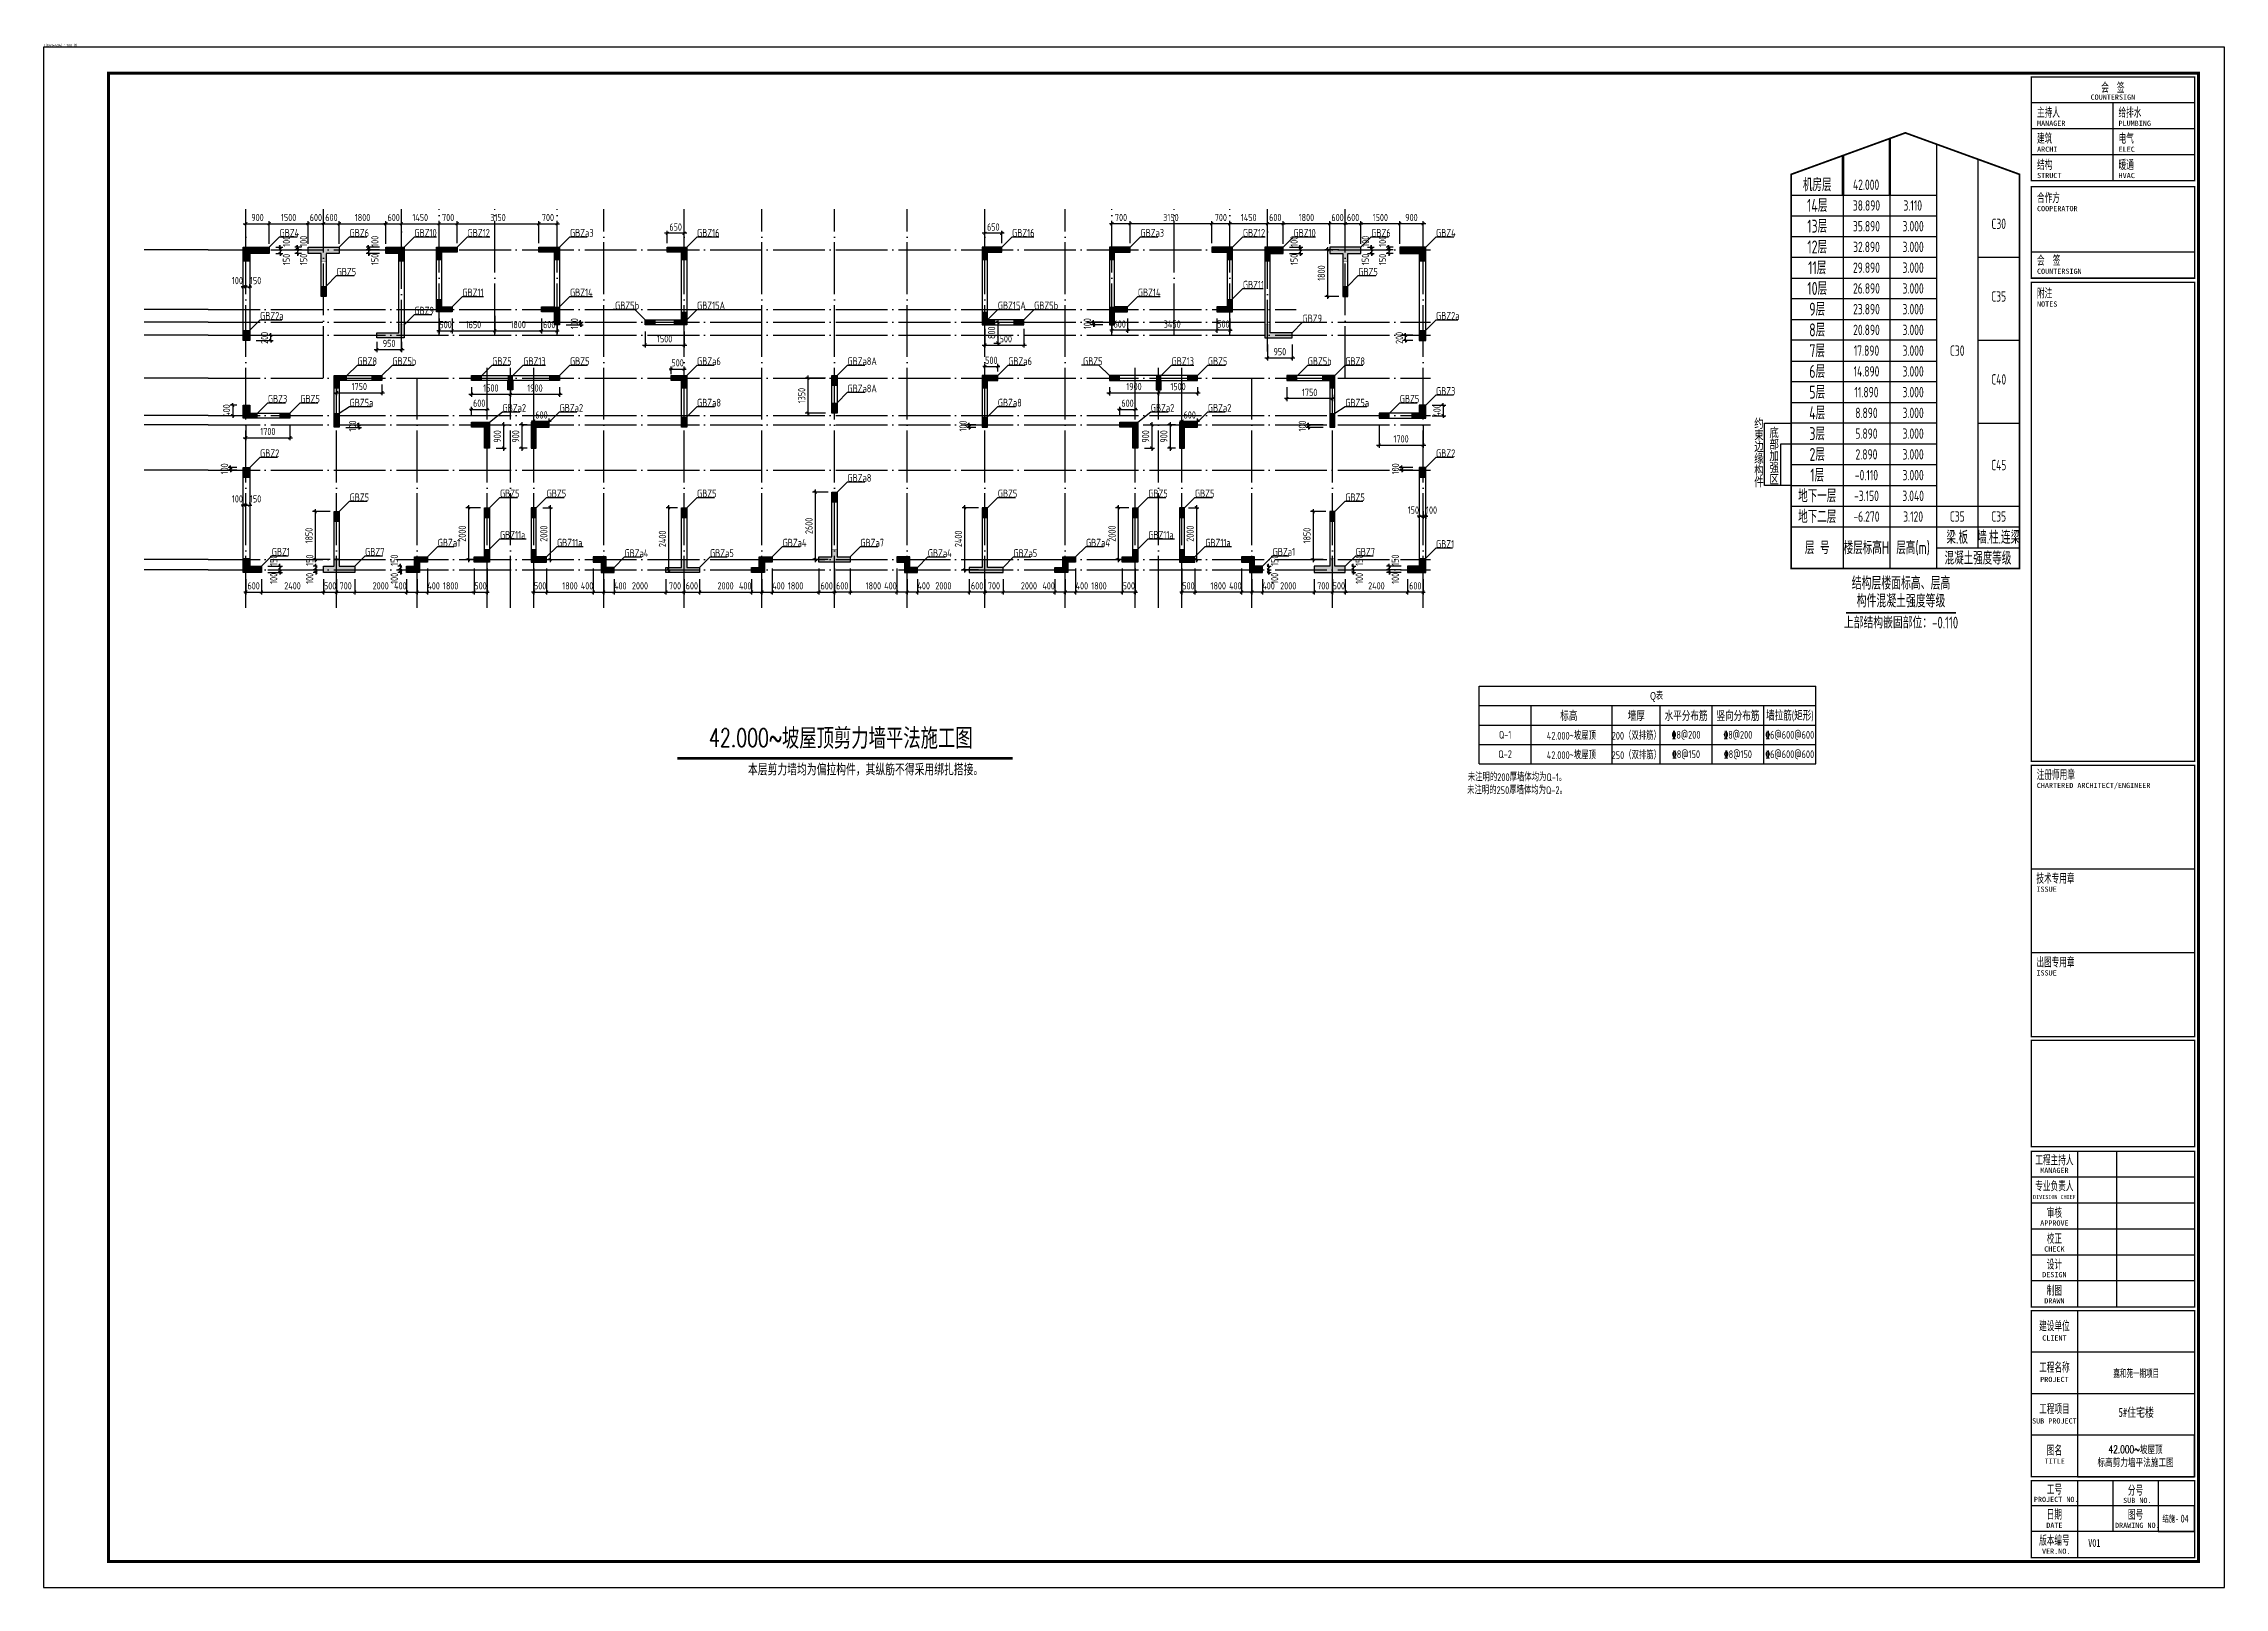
# Model space of a CAD drawing. Extents: x 154268 to 5133249, y -1832900 to 601179.
# Drawn here: x 439304 to 523404, y 477238 to 536779 of the extents above; entities that cross this region are included whole.
import ezdxf
from ezdxf.enums import TextEntityAlignment as Align

# ---------------------------------------------------------------- set-up
doc = ezdxf.new("R2010")
doc.units = 0
doc.header["$LTSCALE"] = 1000
doc.linetypes.add('DOTE', pattern=[2.42, 2, -0.2, 0.02, -0.2])
doc.layers.add('_TSZ_PLOT_MARK', color=1, linetype='Continuous', plot=False)
for name, color, linetype in [('A-ANNO-AXIS', 94, 'Continuous'), ('A-ANNO-DOTE', 15, 'DOTE'), ('A-ANNO-TITLE', 3, 'Continuous'), ('DIM', 3, 'Continuous'), ('FLOOR_NUM', 7, 'Continuous'), ('HZ', 2, 'Continuous'), ('S-FLOOR-说明', 7, 'Continuous'), ('S-MOD-TXT', 7, 'Continuous'), ('S-WALL-DE-标注', 7, 'Continuous'), ('S-WALL-砼墙', 60, 'Continuous'), ('WCOL', 7, 'Continuous'), ('WCOL_HATCH', 251, 'Continuous'), ('WCOL_NUM', 7, 'Continuous'), ('楼号', 7, 'Continuous')]:
    doc.layers.add(name, color=color, linetype=linetype)
doc.styles.add('-宋体', font='', dxfattribs={"width": 0.8})
doc.styles.add('_TSZ_PLOT_MARK', font='tssdeng.shx', dxfattribs={"width": 0.7, "bigfont": 'tssdchn.shx'})
doc.styles.add('DD', font='romand__.ttf', dxfattribs={"width": 0.7, "bigfont": 'HZTXT.SHX'})
doc.styles.add('HZDX', font='jzy-ros.shx', dxfattribs={"width": 0.7, "height": 450, "bigfont": 'jzy-hzdx.shx'})
doc.styles.add('TSSD', font='Tssdeng.shx', dxfattribs={"width": 0.7, "bigfont": 'tssdchn.shx.SHX'})
doc.styles.add('TSSD_Dimension', font='tssdeng.shx', dxfattribs={"width": 0.7, "bigfont": 'Hztxt.shx'})
doc.styles.add('TSSD_Label', font='tssdeng.shx', dxfattribs={"width": 0.7, "bigfont": 'hztxt.shx'})
doc.styles.add('TSSD_Norm', font='tssdeng.shx', dxfattribs={"bigfont": 'hztxt.shx'})
doc.styles.get('-宋体').set_extended_font_data('SimSun')
doc.dimstyles.new('TSSD_100_100$0', dxfattribs={"dimtxt": 280, "dimasz": 80, "dimexe": 100, "dimexo": 250, "dimgap": 100, "dimtad": 1, "dimdec": 0, "dimzin": 0, "dimdsep": 46, "dimtxsty": 'TSSD_Dimension', "dimblk": 'ARCHTICK', "dimcen": 0, "dimdle": 100, "dimclrd": 3, "dimclre": 3, "dimclrt": 7, "dimadec": 0, "dimazin": 0, "dimtfac": 1, "dimtdec": 0, "dimtix": 1, "dimtmove": 2, "dimatfit": 3, "dimldrblk": 'ARCHTICK', "dimfxl": 100, "dimtolj": 1, "dimtzin": 0, "dimarcsym": 0})

msp = doc.modelspace()

# ---------------------------------------------------------------- texts
at = {"layer": '_TSZ_PLOT_MARK', "style": '_TSZ_PLOT_MARK'}
msp.add_text('T(841*594)_1:100 (1)', height=100, dxfattribs=at).set_placement((439303.6, 536638.3), align=Align.BOTTOM_LEFT)
at = {"layer": 'A-ANNO-TITLE', "style": '-宋体', "width": 0.6}
for s, p in [('会  签', (519103.6, 534918.9)), ('工程主持人', (516848.4, 493553.7)), ('专业负责人', (516848.4, 492553.7)), ('审核', (516848.4, 491523.7)), ('校正', (516848.4, 490522.6)), ('设计', (516848.4, 489533.6)), ('制图', (516848.4, 488522.6)), ('建设单位', (516848.4, 487157.5)), ('工程名称', (516848.4, 485557.5)), ('工程项目', (516848.4, 483957.5)), ('图名', (516850.7, 482357.5)), ('工号', (516848.4, 480853.3)), ('分号', (519976.1, 480814.6)), ('日期', (516848.4, 479886.6)), ('图号', (519976.1, 479884.1)), ('版本编号', (516848.4, 478886.6))]:
    msp.add_text(s, height=350, dxfattribs=at).set_placement(p, align=Align.CENTER)
for s, p in [('主持人', (516177.8, 533956)), ('给排水', (519320.4, 533956)), ('建筑', (516177.8, 532956)), ('电气', (519323.6, 532956)), ('结构', (516181, 531941.9)), ('暖通', (519323.6, 531941.9)), ('合作方', (516177.8, 530665.5)), ('会  签  ', (516177.8, 528249.3)), ('附注', (516177.8, 526985.5)), ('注册师用章', (516169, 508417.8)), ('技术专用章', (516154.8, 504417.4)), ('出图专用章', (516154.8, 501187.1))]:
    msp.add_text(s, height=350, dxfattribs=at).set_placement(p)
at = {"layer": 'A-ANNO-TITLE', "style": '-宋体'}
for s, height, p in [('COUNTERSIGN', 200, (519103.6, 534615.1)), ('MANAGER', 200, (516848.4, 493220.7)), ('DIVISION CHIEF', 150, (516848.4, 492220.7)), ('APPROVE', 200, (516848.4, 491190.7)), ('CHECK', 200, (516848.4, 490189.7)), ('DESIGN', 200, (516848.4, 489200.7)), ('DRAWN', 200, (516848.4, 488189.7)), ('CLIENT', 200, (516848.4, 486758)), ('PROJECT', 200, (516848.4, 485158)), ('SUB PROJECT', 200, (516848.4, 483558)), ('TITLE', 200, (516862.7, 482005.7)), ('PROJECT NO.', 200, (516918.4, 480532.3)), ('SUB NO.', 200, (520046.1, 480493.6)), ('DATE', 200, (516848.4, 479534.9)), ('DRAWING NO.', 200, (520046.1, 479532.3)), ('VER.NO.', 200, (516918.4, 478534.9))]:
    msp.add_text(s, height=height, dxfattribs=at).set_placement(p, align=Align.CENTER)
for s, p in [('MANAGER', (516177.8, 533606)), ('PLUMBING', (519320.4, 533606)), ('ARCHI', (516181, 532606)), ('ELEC', (519323.6, 532606)), ('STRUCT', (516181, 531591.9)), ('HVAC', (519323.6, 531591.9)), ('COOPERATOR', (516177.8, 530315.5)), ('COUNTERSIGN', (516177.8, 527899.3)), ('NOTES', (516177.8, 526635.5)), ('CHARTERED ARCHITECT/ENGINEER', (516169, 508067.8)), ('ISSUE', (516154.8, 504067.4)), ('ISSUE', (516154.8, 500837.1))]:
    msp.add_text(s, height=200, dxfattribs=at).set_placement(p)
at = {"layer": 'S-FLOOR-说明'}
for s, height, style, width, p in [('42.000~坡屋顶剪力墙平法施工图', 700, 'DD', 0.7, (470047.3, 509658.2)), ('嘉和苑一期项目', 300, '-宋体', 0.6, (520005.1, 485342.3))]:
    msp.add_text(s, height=height, dxfattribs=dict(at, style=style, width=width)).set_placement(p, align=Align.CENTER)
at = {"layer": 'S-FLOOR-说明', "color": 2, "style": '-宋体', "width": 0.7}
for s, height, p in [('结施-', 250, (521332.6, 479764)), ('V01', 300, (518388.2, 478800.8))]:
    msp.add_text(s, height=height, dxfattribs=at).set_placement(p, align=Align.CENTER)
at = {"layer": 'S-MOD-TXT', "color": 1, "style": 'DD', "width": 0.7}
for s, p in [('42.000~坡屋顶', (519979.5, 482414.3)), ('标高剪力墙平法施工图', (519979.5, 481910.1))]:
    msp.add_text(s, height=300, dxfattribs=at).set_placement(p, align=Align.CENTER)
at = {"layer": 'S-MOD-TXT', "color": 1, "style": '-宋体', "width": 0.7}
msp.add_text('04', height=300, dxfattribs=at).set_placement((521716, 479743.1))
at = {"layer": 'S-WALL-DE-标注', "color": 1, "width": 0.7}
for s, height, style, p in [('Q表', 300, 'HZDX', (501506, 511622)), ('标高', 350, 'TSSD_Norm', (498122.7, 510872)), ('墙厚', 350, 'TSSD_Norm', (500723.3, 510872)), ('水平分布筋', 350, 'TSSD_Norm', (502645.2, 510872)), ('竖向分布筋', 350, 'TSSD_Norm', (504645.2, 510872)), ('墙拉筋(矩形)', 350, 'TSSD_Norm', (506645.2, 510872)), ('未注明的250厚墙体均为Q-2。', 300, 'TSSD_Norm', (496124.2, 508021.8))]:
    msp.add_text(s, height=height, dxfattribs=dict(at, style=style)).set_placement(p, align=Align.MIDDLE)
at = {"layer": 'S-WALL-DE-标注', "color": 3, "style": 'TSSD_Norm', "width": 0.7}
for s, p in [('Q-1', (495666.5, 510122)), ('42.000~坡屋顶', (498219.2, 510122)), ('200（双排筋）', (500723.3, 510122)), ('%%1328@200', (502645.2, 510122)), ('%%1328@200', (504645.2, 510122)), ('%%1326@600@600', (506645.2, 510122)), ('Q-2', (495666.5, 509372)), ('42.000~坡屋顶', (498219.2, 509372)), ('250（双排筋）', (500723.3, 509372)), ('%%1328@150', (504645.2, 509372)), ('%%1326@600@600', (506645.2, 509372)), ('未注明的200厚墙体均为Q-1。', (496124.2, 508521.8))]:
    msp.add_text(s, height=300, dxfattribs=at).set_placement(p, align=Align.MIDDLE)
at = {"layer": 'S-WALL-DE-标注', "color": 3, "style": 'TSSD_Label', "width": 0.7}
msp.add_text('本层剪力墙均为偏拉构件，其纵筋不得采用绑扎搭接。', height=450, dxfattribs=at).set_placement((466467, 508553.5))
at = {"layer": 'S-WALL-DE-标注', "color": 2, "style": 'TSSD_Norm', "width": 0.7}
msp.add_text('%%1328@150', height=300, dxfattribs=at).set_placement((502645.2, 509372), align=Align.MIDDLE)
at = {"layer": 'WCOL_NUM', "color": 7, "style": 'TSSD_Label', "width": 0.7}
for s, p in [('GBZ4', (448402.9, 529329.5)), ('GBZ6', (451102.9, 529329.5)), ('GBZ10', (453602.9, 529329.5)), ('GBZ12', (455652.9, 529329.5)), ('GBZa3', (459602.9, 529329.5)), ('GBZ16', (464502.9, 529329.5)), ('GBZ16', (476652.9, 529329.5)), ('GBZa3', (481602.9, 529329.5)), ('GBZ12', (485552.9, 529329.5)), ('GBZ10', (487502.9, 529329.5)), ('GBZ6', (490502.9, 529329.5)), ('GBZ4', (493002.9, 529329.5)), ('GBZ5', (450602.9, 527829.5)), ('GBZ11', (455452.9, 527029.5)), ('GBZ14', (459602.9, 527029.5)), ('GBZ14', (481502.9, 527029.5)), ('GBZ11', (485552.9, 527329.5)), ('GBZ5', (490002.9, 527829.5)), ('GBZ9', (453602.9, 526329.5)), ('GBZ5b', (461343.7, 526529.5)), ('GBZ15A', (464502.9, 526529.5)), ('GBZ15A', (476102.9, 526529.5)), ('GBZ5b', (477502.9, 526529.5)), ('GBZ2a', (447652.9, 526129.5)), ('GBZ9', (487852.9, 526029.5)), ('GBZ2a', (493002.9, 526129.5)), ('GBZ8', (451402.9, 524379.5)), ('GBZ5b', (452752.9, 524379.5)), ('GBZ5', (456602.9, 524379.5)), ('GBZ13', (457802.9, 524379.5)), ('GBZ5', (459602.9, 524379.5)), ('GBZa6', (464502.9, 524379.5)), ('GBZa8A', (470302.9, 524379.5)), ('GBZa6', (476502.9, 524379.5)), ('GBZ5', (479389.1, 524379.5)), ('GBZ13', (482802.9, 524379.5)), ('GBZ5', (484202.9, 524379.5)), ('GBZ5b', (488052.9, 524379.5)), ('GBZ8', (489502.9, 524379.5)), ('GBZ3', (447952.9, 522929.5)), ('GBZ5', (449202.9, 522929.5)), ('GBZa8A', (470302.9, 523329.5)), ('GBZ5', (491602.9, 522929.5)), ('GBZ3', (493002.9, 523229.5)), ('GBZ5a', (451102.9, 522779.5)), ('GBZa2', (457002.9, 522579.5)), ('GBZa2', (459202.9, 522579.5)), ('GBZa8', (464502.9, 522779.5)), ('GBZa8', (476102.9, 522779.5)), ('GBZa2', (482002.9, 522579.5)), ('GBZa2', (484202.9, 522579.5)), ('GBZ5a', (489502.9, 522779.5)), ('GBZ2', (447652.9, 520829.5)), ('GBZ2', (493002.9, 520829.5)), ('GBZa8', (470302.9, 519879.5)), ('GBZ5', (451102.9, 519129.5)), ('GBZ5', (456902.9, 519279.5)), ('GBZ5', (458702.9, 519279.5)), ('GBZ5', (464502.9, 519279.5)), ('GBZ5', (476102.9, 519279.5)), ('GBZ5', (481902.9, 519279.5)), ('GBZ5', (483702.9, 519279.5)), ('GBZ5', (489502.9, 519129.5)), ('GBZ1', (448102.9, 517029.5)), ('GBZ7', (451702.9, 517029.5)), ('GBZa1', (454502.9, 517379.5)), ('GBZ11a', (456902.9, 517679.5)), ('GBZ11a', (459102.9, 517379.5)), ('GBZa4', (461702.9, 516979.5)), ('GBZa5', (465002.9, 516979.5)), ('GBZa4', (467802.9, 517379.5)), ('GBZa7', (470802.9, 517379.5)), ('GBZa4', (473402.9, 516979.5)), ('GBZa5', (476702.9, 516979.5)), ('GBZa4', (479502.9, 517379.5)), ('GBZ11a', (481902.9, 517679.5)), ('GBZ11a', (484102.9, 517379.5)), ('GBZa1', (486702.9, 517029.5)), ('GBZ7', (489902.9, 517029.5)), ('GBZ1', (493002.9, 517329.5))]:
    msp.add_text(s, height=300, dxfattribs=at).set_placement(p)
at = {"layer": '楼号', "style": '-宋体', "width": 0.7}
msp.add_text('5#住宅楼', height=350, dxfattribs=at).set_placement((520004, 483814.4), align=Align.CENTER)

# ---------------------------------------------------------------- blocks, each defined once
blk = doc.blocks.new('T4sbgb1')
at = {"layer": 'S-FLOOR-说明', "color": 0}
for p, q in [((1686, 18295), (1686, 1713)), ((3486, 18076), (3486, 1713)), ((-114, 17640), (-114, 1713)), ((5086, 17494), (5086, 2513)), ((-2114, 16113), (3486, 16113)), ((-2114, 15313), (3486, 15313)), ((-2114, 14513), (3486, 14513)), ((-2114, 13713), (3486, 13713)), ((1686, 13713), (1686, 3313)), ((5086, 13713), (6686, 13713)), ((-2114, 12913), (3486, 12913)), ((3486, 12113), (-2114, 12113)), ((-2114, 11313), (3486, 11313)), ((3486, 10513), (-2114, 10513)), ((5086, 10513), (6686, 10513)), ((-2114, 9713), (3486, 9713)), ((3486, 8913), (-2114, 8913)), ((-2114, 8113), (3486, 8113)), ((-3142, 4913), (-3142, 7313)), ((-3142, 7313), (-2114, 7313)), ((3486, 7313), (-2114, 7313)), ((5086, 7313), (6686, 7313)), ((-2522, 4913), (-2522, 6513)), ((-2522, 6513), (-2114, 6513)), ((-2114, 6513), (3486, 6513)), ((3486, 5713), (-2114, 5713)), ((-2114, 4913), (-3142, 4913)), ((-2114, 4913), (-2522, 4913)), ((-2114, 4913), (3486, 4913)), ((-2114, 4113), (3486, 4113)), ((3486, 4113), (5086, 4113)), ((5086, 4113), (6686, 4113)), ((-2114, 3313), (6686, 3313)), ((3486, 2513), (6686, 2513))]:
    blk.add_line(p, q, dxfattribs=at)
at = {"layer": 'S-FLOOR-说明', "color": 0, "const_width": 66.7}
blk.add_lwpolyline([(2286, 18513), (6686, 16913), (6686, 1713), (-2114, 1713), (-2114, 16913)], close=True, dxfattribs=at)
at = {"layer": 'S-FLOOR-说明', "color": 0, "const_width": 67.2}
blk.add_lwpolyline([(0, 0), (4238, 0)], dxfattribs=at)
at = {"layer": 'S-FLOOR-说明', "color": 0, "style": 'TSSD'}
for s, height, width, p in [('机房层', 500, 0.7, (-1114, 16513)), ('14层', 500, 0.7, (-1114, 15713)), ('42.000', 400, 0.7, (771, 16513)), ('13层', 500, 0.7, (-1114, 14913)), ('38.890', 400, 0.7, (786, 15713)), ('3.110', 400, 0.7, (2571, 15713)), ('C30', 400, 0.7, (5886, 15006)), ('12层', 500, 0.7, (-1114, 14113)), ('35.890', 400, 0.7, (786, 14913)), ('32.890', 400, 0.7, (786, 14113)), ('3.000', 400, 0.7, (2586, 14913)), ('3.000', 400, 0.7, (2586, 14113)), ('11层', 500, 0.7, (-1114, 13313)), ('29.890', 400, 0.7, (786, 13313)), ('3.000', 400, 0.7, (2586, 13313)), ('10层', 500, 0.7, (-1114, 12513)), ('26.890', 400, 0.7, (786, 12513)), ('3.000', 400, 0.7, (2586, 12513)), ('9层', 500, 0.7, (-1114, 11713)), ('23.890', 400, 0.7, (786, 11713)), ('3.000', 400, 0.7, (2586, 11713)), ('C35', 400, 0.7, (5886, 12205)), ('8层', 500, 0.7, (-1114, 10913)), ('20.890', 400, 0.7, (786, 10913)), ('3.000', 400, 0.7, (2586, 10913)), ('7层', 500, 0.7, (-1114, 10113)), ('17.890', 400, 0.7, (786, 10113)), ('3.000', 400, 0.7, (2586, 10113)), ('C30', 400, 0.7, (4286, 10113)), ('6层', 500, 0.7, (-1114, 9313)), ('14.890', 400, 0.7, (786, 9313)), ('3.000', 400, 0.7, (2586, 9313)), ('5层', 500, 0.7, (-1114, 8513)), ('11.890', 400, 0.7, (786, 8513)), ('3.000', 400, 0.7, (2586, 8513)), ('C40', 400, 0.7, (5886, 9005)), ('4层', 500, 0.7, (-1114, 7713)), ('8.890', 400, 0.7, (786, 7713)), ('3.000', 400, 0.7, (2586, 7713)), ('3层', 500, 0.7, (-1114, 6913)), ('5.890', 400, 0.7, (786, 6913)), ('3.000', 400, 0.7, (2586, 6913)), ('2层', 500, 0.7, (-1114, 6113)), ('2.890', 400, 0.7, (786, 6113)), ('3.000', 400, 0.7, (2586, 6113)), ('C45', 400, 0.7, (5886, 5702)), ('1层', 500, 0.7, (-1114, 5313)), ('-0.110', 400, 0.7, (786, 5313)), ('3.000', 400, 0.7, (2586, 5313)), ('地下一层', 500, 0.7, (-1114, 4513)), ('-3.150', 400, 0.7, (786, 4513)), ('3.040', 400, 0.7, (2586, 4513)), ('地下二层', 500, 0.7, (-1114, 3713)), ('-6.270', 400, 0.7, (786, 3713)), ('3.120', 400, 0.7, (2586, 3713)), ('C35', 400, 0.7, (4286, 3719)), ('C35', 400, 0.7, (5886, 3719)), ('层 号', 500, 0.7, (-1114, 2513)), ('楼层标高H', 500, 0.7, (786, 2513)), ('层高(m)', 500, 0.7, (2586, 2513)), ('梁.板', 500, 0.7, (4286, 2913)), ('墙.柱.连梁', 500, 0.6, (5886, 2913)), ('混凝土强度等级', 500, 0.7, (5086, 2113)), ('结构层楼面标高、层高', 500, 0.8, (2119, 1148)), ('构件混凝土强度等级', 500, 0.8, (2119, 460)), ('上部结构嵌固部位：-0.110', 450, 0.7, (2119, -374))]:
    blk.add_text(s, height=height, rotation=359.99977, dxfattribs=dict(at, width=width)).set_placement(p, align=Align.MIDDLE_CENTER)
at = {"layer": 'S-FLOOR-说明', "color": 0, "style": 'TSSD', "width": 0.7}
for s, p in [('约', (-3543, 7095)), ('束', (-3543, 6645)), ('底', (-2956, 6743)), ('部', (-2956, 6293)), ('边', (-3543, 6195)), ('缘', (-3543, 5740)), ('加', (-2956, 5843)), ('构', (-3543, 5290)), ('件', (-3543, 4840)), ('强', (-2956, 5393)), ('区', (-2956, 4943))]:
    blk.add_text(s, height=400, dxfattribs=at).set_placement(p)
blk = doc.blocks.new('T4zw1')
at = {"layer": 'A-ANNO-AXIS'}
for p, q in [((1554406, -2340387), (1551941, -2340387)), ((1554406, -2342687), (1551941, -2342687)), ((1554406, -2343187), (1551941, -2343187)), ((1554406, -2343687), (1551941, -2343687)), ((1554406, -2345337), (1551941, -2345337)), ((1554406, -2346787), (1551941, -2346787)), ((1554406, -2347137), (1551941, -2347137)), ((1554406, -2348887), (1551941, -2348887)), ((1554406, -2352337), (1551941, -2352337)), ((1554406, -2352737), (1551941, -2352737))]:
    blk.add_line(p, q, dxfattribs=at)
at = {"layer": 'A-ANNO-DOTE'}
for p, q in [((1555857, -2354199), (1555857, -2338823)), ((1558857, -2345337), (1558857, -2338823)), ((1561857, -2344316), (1561857, -2338823)), ((1563307, -2343687), (1563307, -2338823)), ((1565457, -2343687), (1565457, -2338823)), ((1567857, -2343687), (1567857, -2338823)), ((1569657, -2354199), (1569657, -2338823)), ((1572757, -2354199), (1572757, -2338823)), ((1575757, -2354199), (1575757, -2338823)), ((1578557, -2354199), (1578557, -2338823)), ((1581357, -2354199), (1581357, -2338823)), ((1584357, -2354199), (1584357, -2338823)), ((1587457, -2354199), (1587457, -2338823)), ((1589257, -2343687), (1589257, -2338823)), ((1591657, -2343687), (1591657, -2338823)), ((1593807, -2343687), (1593807, -2338823)), ((1595257, -2344316), (1595257, -2338823)), ((1598257, -2345337), (1598257, -2338823)), ((1554406, -2340387), (1601542, -2340387)), ((1601257, -2354199), (1601257, -2340013)), ((1554406, -2342687), (1596363, -2342687)), ((1554406, -2343187), (1601542, -2343187)), ((1554406, -2343687), (1601542, -2343687)), ((1554406, -2345337), (1601542, -2345337)), ((1559357, -2354199), (1559357, -2345337)), ((1562457, -2354199), (1562457, -2345337)), ((1565157, -2354199), (1565157, -2344891)), ((1566057, -2354199), (1566057, -2344891)), ((1566957, -2354199), (1566957, -2344891)), ((1590157, -2354199), (1590157, -2344891)), ((1591057, -2354199), (1591057, -2344891)), ((1591957, -2354199), (1591957, -2344891)), ((1594657, -2354199), (1594657, -2345337)), ((1597757, -2354199), (1597757, -2345337)), ((1554406, -2346787), (1601542, -2346787)), ((1554406, -2347137), (1601542, -2347137)), ((1554406, -2348887), (1601542, -2348887)), ((1554406, -2352337), (1601542, -2352337)), ((1554406, -2352737), (1601542, -2352737))]:
    blk.add_line(p, q, dxfattribs=at)
blk = doc.blocks.new('_ArchTick')
at = {"color": 0, "linetype": 'ByBlock', "const_width": 0.5}
blk.add_lwpolyline([(-0.7, -0.7), (0.7, 0.7)], dxfattribs=at)
blk = doc.blocks.new('*D6763')
at = {"layer": 'Defpoints', "color": 0, "transparency": 16777216}
for p in [(447103, 516379), (447703, 516379), (447703, 515626)]:
    blk.add_point(p, dxfattribs=at)
at = {"layer": 'DIM', "color": 3, "lineweight": -2, "transparency": 16777216}
for p, q in [((447103, 515626), (447023, 515626)), ((447103, 516129), (447103, 515526)), ((447103, 515626), (447703, 515626)), ((447703, 516129), (447703, 515526)), ((447703, 515626), (447783, 515626))]:
    blk.add_line(p, q, dxfattribs=at)
at = {"layer": 'DIM', "color": 3, "lineweight": -2, "transparency": 16777216, "xscale": 80, "yscale": 80, "zscale": 80}
blk.add_blockref('_ArchTick', (447103, 515626), dxfattribs=at)
at = {"layer": 'DIM', "color": 3, "lineweight": -2, "transparency": 16777216, "xscale": 80, "yscale": 80, "zscale": 80, "rotation": 180}
blk.add_blockref('_ArchTick', (447703, 515626), dxfattribs=at)
at = {"layer": 'DIM', "color": 7, "transparency": 16777216, "insert": (447403, 515866), "char_height": 280, "attachment_point": 5, "style": 'TSSD_Dimension'}
blk.add_mtext('\\A1;600', dxfattribs=at)
blk = doc.blocks.new('*D6764')
at = {"layer": 'Defpoints', "color": 0, "transparency": 16777216}
for p in [(447703, 516379), (450103, 516379), (450103, 515626)]:
    blk.add_point(p, dxfattribs=at)
at = {"layer": 'DIM', "color": 3, "lineweight": -2, "transparency": 16777216}
for p, q in [((447603, 515626), (450203, 515626)), ((447703, 516129), (447703, 515526)), ((450103, 516129), (450103, 515526))]:
    blk.add_line(p, q, dxfattribs=at)
at = {"layer": 'DIM', "color": 3, "lineweight": -2, "transparency": 16777216, "xscale": 80, "yscale": 80, "zscale": 80, "rotation": 180}
blk.add_blockref('_ArchTick', (447703, 515626), dxfattribs=at)
at = {"layer": 'DIM', "color": 3, "lineweight": -2, "transparency": 16777216, "xscale": 80, "yscale": 80, "zscale": 80}
blk.add_blockref('_ArchTick', (450103, 515626), dxfattribs=at)
at = {"layer": 'DIM', "color": 7, "transparency": 16777216, "insert": (448903, 515866), "char_height": 280, "attachment_point": 5, "style": 'TSSD_Dimension'}
blk.add_mtext('\\A1;2400', dxfattribs=at)
blk = doc.blocks.new('*D6765')
at = {"layer": 'Defpoints', "color": 0, "transparency": 16777216}
for p in [(450103, 516379), (450603, 516379), (450603, 515626)]:
    blk.add_point(p, dxfattribs=at)
at = {"layer": 'DIM', "color": 3, "lineweight": -2, "transparency": 16777216}
for p, q in [((450103, 515626), (450023, 515626)), ((450103, 516129), (450103, 515526)), ((450103, 515626), (450603, 515626)), ((450603, 516129), (450603, 515526)), ((450603, 515626), (450683, 515626))]:
    blk.add_line(p, q, dxfattribs=at)
at = {"layer": 'DIM', "color": 3, "lineweight": -2, "transparency": 16777216, "xscale": 80, "yscale": 80, "zscale": 80}
blk.add_blockref('_ArchTick', (450103, 515626), dxfattribs=at)
at = {"layer": 'DIM', "color": 3, "lineweight": -2, "transparency": 16777216, "xscale": 80, "yscale": 80, "zscale": 80, "rotation": 180}
blk.add_blockref('_ArchTick', (450603, 515626), dxfattribs=at)
at = {"layer": 'DIM', "color": 7, "transparency": 16777216, "insert": (450353, 515866), "char_height": 280, "attachment_point": 5, "style": 'TSSD_Dimension'}
blk.add_mtext('\\A1;500', dxfattribs=at)
blk = doc.blocks.new('*D6766')
at = {"layer": 'Defpoints', "color": 0, "transparency": 16777216}
for p in [(450603, 516379), (451303, 516379), (451303, 515626)]:
    blk.add_point(p, dxfattribs=at)
at = {"layer": 'DIM', "color": 3, "lineweight": -2, "transparency": 16777216}
for p, q in [((450503, 515626), (451403, 515626)), ((450603, 516129), (450603, 515526)), ((451303, 516129), (451303, 515526))]:
    blk.add_line(p, q, dxfattribs=at)
at = {"layer": 'DIM', "color": 3, "lineweight": -2, "transparency": 16777216, "xscale": 80, "yscale": 80, "zscale": 80, "rotation": 180}
blk.add_blockref('_ArchTick', (450603, 515626), dxfattribs=at)
at = {"layer": 'DIM', "color": 3, "lineweight": -2, "transparency": 16777216, "xscale": 80, "yscale": 80, "zscale": 80}
blk.add_blockref('_ArchTick', (451303, 515626), dxfattribs=at)
at = {"layer": 'DIM', "color": 7, "transparency": 16777216, "insert": (450953, 515866), "char_height": 280, "attachment_point": 5, "style": 'TSSD_Dimension'}
blk.add_mtext('\\A1;700', dxfattribs=at)
blk = doc.blocks.new('*D6767')
at = {"layer": 'Defpoints', "color": 0, "transparency": 16777216}
for p in [(451303, 516379), (453303, 516379), (453303, 515626)]:
    blk.add_point(p, dxfattribs=at)
at = {"layer": 'DIM', "color": 3, "lineweight": -2, "transparency": 16777216}
for p, q in [((451203, 515626), (453403, 515626)), ((451303, 516129), (451303, 515526)), ((453303, 516129), (453303, 515526))]:
    blk.add_line(p, q, dxfattribs=at)
at = {"layer": 'DIM', "color": 3, "lineweight": -2, "transparency": 16777216, "xscale": 80, "yscale": 80, "zscale": 80, "rotation": 180}
blk.add_blockref('_ArchTick', (451303, 515626), dxfattribs=at)
at = {"layer": 'DIM', "color": 3, "lineweight": -2, "transparency": 16777216, "xscale": 80, "yscale": 80, "zscale": 80}
blk.add_blockref('_ArchTick', (453303, 515626), dxfattribs=at)
at = {"layer": 'DIM', "color": 7, "transparency": 16777216, "insert": (452303, 515866), "char_height": 280, "attachment_point": 5, "style": 'TSSD_Dimension'}
blk.add_mtext('\\A1;2000', dxfattribs=at)
blk = doc.blocks.new('*D6768')
at = {"layer": 'Defpoints', "color": 0, "transparency": 16777216}
for p in [(453303, 516379), (453703, 516379), (453703, 515626)]:
    blk.add_point(p, dxfattribs=at)
at = {"layer": 'DIM', "color": 3, "lineweight": -2, "transparency": 16777216}
for p, q in [((453203, 515626), (453803, 515626)), ((453303, 516129), (453303, 515526)), ((453703, 516129), (453703, 515526))]:
    blk.add_line(p, q, dxfattribs=at)
at = {"layer": 'DIM', "color": 3, "lineweight": -2, "transparency": 16777216, "xscale": 80, "yscale": 80, "zscale": 80, "rotation": 180}
blk.add_blockref('_ArchTick', (453303, 515626), dxfattribs=at)
at = {"layer": 'DIM', "color": 3, "lineweight": -2, "transparency": 16777216, "xscale": 80, "yscale": 80, "zscale": 80}
blk.add_blockref('_ArchTick', (453703, 515626), dxfattribs=at)
at = {"layer": 'DIM', "color": 7, "transparency": 16777216, "insert": (453062, 515866), "char_height": 280, "attachment_point": 5, "style": 'TSSD_Dimension'}
blk.add_mtext('\\A1;400', dxfattribs=at)
blk = doc.blocks.new('*D6769')
at = {"layer": 'Defpoints', "color": 0, "transparency": 16777216}
for p in [(453703, 516379), (454103, 516779), (454103, 515626)]:
    blk.add_point(p, dxfattribs=at)
at = {"layer": 'DIM', "color": 3, "lineweight": -2, "transparency": 16777216}
for p, q in [((454103, 516529), (454103, 515526)), ((453603, 515626), (454203, 515626)), ((453703, 516129), (453703, 515526))]:
    blk.add_line(p, q, dxfattribs=at)
at = {"layer": 'DIM', "color": 3, "lineweight": -2, "transparency": 16777216, "xscale": 80, "yscale": 80, "zscale": 80, "rotation": 180}
blk.add_blockref('_ArchTick', (453703, 515626), dxfattribs=at)
at = {"layer": 'DIM', "color": 3, "lineweight": -2, "transparency": 16777216, "xscale": 80, "yscale": 80, "zscale": 80}
blk.add_blockref('_ArchTick', (454103, 515626), dxfattribs=at)
at = {"layer": 'DIM', "color": 7, "transparency": 16777216, "insert": (454344, 515866), "char_height": 280, "attachment_point": 5, "style": 'TSSD_Dimension'}
blk.add_mtext('\\A1;400', dxfattribs=at)
blk = doc.blocks.new('*D6770')
at = {"layer": 'Defpoints', "color": 0, "transparency": 16777216}
for p in [(454103, 516779), (455903, 516779), (455903, 515626)]:
    blk.add_point(p, dxfattribs=at)
at = {"layer": 'DIM', "color": 3, "lineweight": -2, "transparency": 16777216}
for p, q in [((454103, 516529), (454103, 515526)), ((455903, 516529), (455903, 515526)), ((454003, 515626), (456003, 515626))]:
    blk.add_line(p, q, dxfattribs=at)
at = {"layer": 'DIM', "color": 3, "lineweight": -2, "transparency": 16777216, "xscale": 80, "yscale": 80, "zscale": 80, "rotation": 180}
blk.add_blockref('_ArchTick', (454103, 515626), dxfattribs=at)
at = {"layer": 'DIM', "color": 3, "lineweight": -2, "transparency": 16777216, "xscale": 80, "yscale": 80, "zscale": 80}
blk.add_blockref('_ArchTick', (455903, 515626), dxfattribs=at)
at = {"layer": 'DIM', "color": 7, "transparency": 16777216, "insert": (455003, 515866), "char_height": 280, "attachment_point": 5, "style": 'TSSD_Dimension'}
blk.add_mtext('\\A1;1800', dxfattribs=at)
blk = doc.blocks.new('*D6771')
at = {"layer": 'Defpoints', "color": 0, "transparency": 16777216}
for p in [(455903, 516779), (456403, 516779), (456403, 515626)]:
    blk.add_point(p, dxfattribs=at)
at = {"layer": 'DIM', "color": 3, "lineweight": -2, "transparency": 16777216}
for p, q in [((455903, 516529), (455903, 515526)), ((456403, 516529), (456403, 515526)), ((455903, 515626), (455823, 515626)), ((455903, 515626), (456403, 515626)), ((456403, 515626), (456483, 515626))]:
    blk.add_line(p, q, dxfattribs=at)
at = {"layer": 'DIM', "color": 3, "lineweight": -2, "transparency": 16777216, "xscale": 80, "yscale": 80, "zscale": 80}
blk.add_blockref('_ArchTick', (455903, 515626), dxfattribs=at)
at = {"layer": 'DIM', "color": 3, "lineweight": -2, "transparency": 16777216, "xscale": 80, "yscale": 80, "zscale": 80, "rotation": 180}
blk.add_blockref('_ArchTick', (456403, 515626), dxfattribs=at)
at = {"layer": 'DIM', "color": 7, "transparency": 16777216, "insert": (456153, 515866), "char_height": 280, "attachment_point": 5, "style": 'TSSD_Dimension'}
blk.add_mtext('\\A1;500', dxfattribs=at)
blk = doc.blocks.new('*D6772')
at = {"layer": 'Defpoints', "color": 0, "transparency": 16777216}
for p in [(458203, 516779), (458703, 516779), (458703, 515626)]:
    blk.add_point(p, dxfattribs=at)
at = {"layer": 'DIM', "color": 3, "lineweight": -2, "transparency": 16777216}
for p, q in [((458203, 516529), (458203, 515526)), ((458703, 516529), (458703, 515526)), ((458203, 515626), (458123, 515626)), ((458203, 515626), (458703, 515626)), ((458703, 515626), (458783, 515626))]:
    blk.add_line(p, q, dxfattribs=at)
at = {"layer": 'DIM', "color": 3, "lineweight": -2, "transparency": 16777216, "xscale": 80, "yscale": 80, "zscale": 80}
blk.add_blockref('_ArchTick', (458203, 515626), dxfattribs=at)
at = {"layer": 'DIM', "color": 3, "lineweight": -2, "transparency": 16777216, "xscale": 80, "yscale": 80, "zscale": 80, "rotation": 180}
blk.add_blockref('_ArchTick', (458703, 515626), dxfattribs=at)
at = {"layer": 'DIM', "color": 7, "transparency": 16777216, "insert": (458453, 515866), "char_height": 280, "attachment_point": 5, "style": 'TSSD_Dimension'}
blk.add_mtext('\\A1;500', dxfattribs=at)
blk = doc.blocks.new('*D6773')
at = {"layer": 'Defpoints', "color": 0, "transparency": 16777216}
for p in [(458703, 516779), (460503, 516779), (460503, 515626)]:
    blk.add_point(p, dxfattribs=at)
at = {"layer": 'DIM', "color": 3, "lineweight": -2, "transparency": 16777216}
for p, q in [((458703, 516529), (458703, 515526)), ((460503, 516529), (460503, 515526)), ((458603, 515626), (460603, 515626))]:
    blk.add_line(p, q, dxfattribs=at)
at = {"layer": 'DIM', "color": 3, "lineweight": -2, "transparency": 16777216, "xscale": 80, "yscale": 80, "zscale": 80, "rotation": 180}
blk.add_blockref('_ArchTick', (458703, 515626), dxfattribs=at)
at = {"layer": 'DIM', "color": 3, "lineweight": -2, "transparency": 16777216, "xscale": 80, "yscale": 80, "zscale": 80}
blk.add_blockref('_ArchTick', (460503, 515626), dxfattribs=at)
at = {"layer": 'DIM', "color": 7, "transparency": 16777216, "insert": (459603, 515866), "char_height": 280, "attachment_point": 5, "style": 'TSSD_Dimension'}
blk.add_mtext('\\A1;1800', dxfattribs=at)
blk = doc.blocks.new('*D6774')
at = {"layer": 'Defpoints', "color": 0, "transparency": 16777216}
for p in [(460503, 516779), (460903, 516379), (460903, 515626)]:
    blk.add_point(p, dxfattribs=at)
at = {"layer": 'DIM', "color": 3, "lineweight": -2, "transparency": 16777216}
for p, q in [((460503, 516529), (460503, 515526)), ((460403, 515626), (461003, 515626)), ((460903, 516129), (460903, 515526))]:
    blk.add_line(p, q, dxfattribs=at)
at = {"layer": 'DIM', "color": 3, "lineweight": -2, "transparency": 16777216, "xscale": 80, "yscale": 80, "zscale": 80, "rotation": 180}
blk.add_blockref('_ArchTick', (460503, 515626), dxfattribs=at)
at = {"layer": 'DIM', "color": 3, "lineweight": -2, "transparency": 16777216, "xscale": 80, "yscale": 80, "zscale": 80}
blk.add_blockref('_ArchTick', (460903, 515626), dxfattribs=at)
at = {"layer": 'DIM', "color": 7, "transparency": 16777216, "insert": (460262, 515866), "char_height": 280, "attachment_point": 5, "style": 'TSSD_Dimension'}
blk.add_mtext('\\A1;400', dxfattribs=at)
blk = doc.blocks.new('*D6775')
at = {"layer": 'Defpoints', "color": 0, "transparency": 16777216}
for p in [(460903, 516379), (461303, 516379), (461303, 515626)]:
    blk.add_point(p, dxfattribs=at)
at = {"layer": 'DIM', "color": 3, "lineweight": -2, "transparency": 16777216}
for p, q in [((460803, 515626), (461403, 515626)), ((460903, 516129), (460903, 515526)), ((461303, 516129), (461303, 515526))]:
    blk.add_line(p, q, dxfattribs=at)
at = {"layer": 'DIM', "color": 3, "lineweight": -2, "transparency": 16777216, "xscale": 80, "yscale": 80, "zscale": 80, "rotation": 180}
blk.add_blockref('_ArchTick', (460903, 515626), dxfattribs=at)
at = {"layer": 'DIM', "color": 3, "lineweight": -2, "transparency": 16777216, "xscale": 80, "yscale": 80, "zscale": 80}
blk.add_blockref('_ArchTick', (461303, 515626), dxfattribs=at)
at = {"layer": 'DIM', "color": 7, "transparency": 16777216, "insert": (461544, 515866), "char_height": 280, "attachment_point": 5, "style": 'TSSD_Dimension'}
blk.add_mtext('\\A1;400', dxfattribs=at)
blk = doc.blocks.new('*D6776')
at = {"layer": 'Defpoints', "color": 0, "transparency": 16777216}
for p in [(461303, 516379), (463303, 516379), (463303, 515626)]:
    blk.add_point(p, dxfattribs=at)
at = {"layer": 'DIM', "color": 3, "lineweight": -2, "transparency": 16777216}
for p, q in [((461203, 515626), (463403, 515626)), ((461303, 516129), (461303, 515526)), ((463303, 516129), (463303, 515526))]:
    blk.add_line(p, q, dxfattribs=at)
at = {"layer": 'DIM', "color": 3, "lineweight": -2, "transparency": 16777216, "xscale": 80, "yscale": 80, "zscale": 80, "rotation": 180}
blk.add_blockref('_ArchTick', (461303, 515626), dxfattribs=at)
at = {"layer": 'DIM', "color": 3, "lineweight": -2, "transparency": 16777216, "xscale": 80, "yscale": 80, "zscale": 80}
blk.add_blockref('_ArchTick', (463303, 515626), dxfattribs=at)
at = {"layer": 'DIM', "color": 7, "transparency": 16777216, "insert": (462303, 515866), "char_height": 280, "attachment_point": 5, "style": 'TSSD_Dimension'}
blk.add_mtext('\\A1;2000', dxfattribs=at)
blk = doc.blocks.new('*D6777')
at = {"layer": 'Defpoints', "color": 0, "transparency": 16777216}
for p in [(463303, 516379), (464003, 516379), (464003, 515626)]:
    blk.add_point(p, dxfattribs=at)
at = {"layer": 'DIM', "color": 3, "lineweight": -2, "transparency": 16777216}
for p, q in [((463203, 515626), (464103, 515626)), ((463303, 516129), (463303, 515526)), ((464003, 516129), (464003, 515526))]:
    blk.add_line(p, q, dxfattribs=at)
at = {"layer": 'DIM', "color": 3, "lineweight": -2, "transparency": 16777216, "xscale": 80, "yscale": 80, "zscale": 80, "rotation": 180}
blk.add_blockref('_ArchTick', (463303, 515626), dxfattribs=at)
at = {"layer": 'DIM', "color": 3, "lineweight": -2, "transparency": 16777216, "xscale": 80, "yscale": 80, "zscale": 80}
blk.add_blockref('_ArchTick', (464003, 515626), dxfattribs=at)
at = {"layer": 'DIM', "color": 7, "transparency": 16777216, "insert": (463653, 515866), "char_height": 280, "attachment_point": 5, "style": 'TSSD_Dimension'}
blk.add_mtext('\\A1;700', dxfattribs=at)
blk = doc.blocks.new('*D6778')
at = {"layer": 'Defpoints', "color": 0, "transparency": 16777216}
for p in [(464003, 516379), (464603, 516379), (464603, 515626)]:
    blk.add_point(p, dxfattribs=at)
at = {"layer": 'DIM', "color": 3, "lineweight": -2, "transparency": 16777216}
for p, q in [((464003, 515626), (463923, 515626)), ((464003, 516129), (464003, 515526)), ((464003, 515626), (464603, 515626)), ((464603, 516129), (464603, 515526)), ((464603, 515626), (464683, 515626))]:
    blk.add_line(p, q, dxfattribs=at)
at = {"layer": 'DIM', "color": 3, "lineweight": -2, "transparency": 16777216, "xscale": 80, "yscale": 80, "zscale": 80}
blk.add_blockref('_ArchTick', (464003, 515626), dxfattribs=at)
at = {"layer": 'DIM', "color": 3, "lineweight": -2, "transparency": 16777216, "xscale": 80, "yscale": 80, "zscale": 80, "rotation": 180}
blk.add_blockref('_ArchTick', (464603, 515626), dxfattribs=at)
at = {"layer": 'DIM', "color": 7, "transparency": 16777216, "insert": (464303, 515866), "char_height": 280, "attachment_point": 5, "style": 'TSSD_Dimension'}
blk.add_mtext('\\A1;600', dxfattribs=at)
blk = doc.blocks.new('*D6779')
at = {"layer": 'Defpoints', "color": 0, "transparency": 16777216}
for p in [(464603, 516379), (466603, 516379), (466603, 515626)]:
    blk.add_point(p, dxfattribs=at)
at = {"layer": 'DIM', "color": 3, "lineweight": -2, "transparency": 16777216}
for p, q in [((464503, 515626), (466703, 515626)), ((464603, 516129), (464603, 515526)), ((466603, 516129), (466603, 515526))]:
    blk.add_line(p, q, dxfattribs=at)
at = {"layer": 'DIM', "color": 3, "lineweight": -2, "transparency": 16777216, "xscale": 80, "yscale": 80, "zscale": 80, "rotation": 180}
blk.add_blockref('_ArchTick', (464603, 515626), dxfattribs=at)
at = {"layer": 'DIM', "color": 3, "lineweight": -2, "transparency": 16777216, "xscale": 80, "yscale": 80, "zscale": 80}
blk.add_blockref('_ArchTick', (466603, 515626), dxfattribs=at)
at = {"layer": 'DIM', "color": 7, "transparency": 16777216, "insert": (465603, 515866), "char_height": 280, "attachment_point": 5, "style": 'TSSD_Dimension'}
blk.add_mtext('\\A1;2000', dxfattribs=at)
blk = doc.blocks.new('*D6780')
at = {"layer": 'Defpoints', "color": 0, "transparency": 16777216}
for p in [(466603, 516379), (467003, 516379), (467003, 515626)]:
    blk.add_point(p, dxfattribs=at)
at = {"layer": 'DIM', "color": 3, "lineweight": -2, "transparency": 16777216}
for p, q in [((466503, 515626), (467103, 515626)), ((466603, 516129), (466603, 515526)), ((467003, 516129), (467003, 515526))]:
    blk.add_line(p, q, dxfattribs=at)
at = {"layer": 'DIM', "color": 3, "lineweight": -2, "transparency": 16777216, "xscale": 80, "yscale": 80, "zscale": 80, "rotation": 180}
blk.add_blockref('_ArchTick', (466603, 515626), dxfattribs=at)
at = {"layer": 'DIM', "color": 3, "lineweight": -2, "transparency": 16777216, "xscale": 80, "yscale": 80, "zscale": 80}
blk.add_blockref('_ArchTick', (467003, 515626), dxfattribs=at)
at = {"layer": 'DIM', "color": 7, "transparency": 16777216, "insert": (466362, 515866), "char_height": 280, "attachment_point": 5, "style": 'TSSD_Dimension'}
blk.add_mtext('\\A1;400', dxfattribs=at)
blk = doc.blocks.new('*D6781')
at = {"layer": 'Defpoints', "color": 0, "transparency": 16777216}
for p in [(467003, 516379), (467403, 516779), (467403, 515626)]:
    blk.add_point(p, dxfattribs=at)
at = {"layer": 'DIM', "color": 3, "lineweight": -2, "transparency": 16777216}
for p, q in [((467403, 516529), (467403, 515526)), ((466903, 515626), (467503, 515626)), ((467003, 516129), (467003, 515526))]:
    blk.add_line(p, q, dxfattribs=at)
at = {"layer": 'DIM', "color": 3, "lineweight": -2, "transparency": 16777216, "xscale": 80, "yscale": 80, "zscale": 80, "rotation": 180}
blk.add_blockref('_ArchTick', (467003, 515626), dxfattribs=at)
at = {"layer": 'DIM', "color": 3, "lineweight": -2, "transparency": 16777216, "xscale": 80, "yscale": 80, "zscale": 80}
blk.add_blockref('_ArchTick', (467403, 515626), dxfattribs=at)
at = {"layer": 'DIM', "color": 7, "transparency": 16777216, "insert": (467644, 515866), "char_height": 280, "attachment_point": 5, "style": 'TSSD_Dimension'}
blk.add_mtext('\\A1;400', dxfattribs=at)
blk = doc.blocks.new('*D6782')
at = {"layer": 'Defpoints', "color": 0, "transparency": 16777216}
for p in [(467403, 516779), (469203, 516779), (469203, 515626)]:
    blk.add_point(p, dxfattribs=at)
at = {"layer": 'DIM', "color": 3, "lineweight": -2, "transparency": 16777216}
for p, q in [((467403, 516529), (467403, 515526)), ((469203, 516529), (469203, 515526)), ((467303, 515626), (469303, 515626))]:
    blk.add_line(p, q, dxfattribs=at)
at = {"layer": 'DIM', "color": 3, "lineweight": -2, "transparency": 16777216, "xscale": 80, "yscale": 80, "zscale": 80, "rotation": 180}
blk.add_blockref('_ArchTick', (467403, 515626), dxfattribs=at)
at = {"layer": 'DIM', "color": 3, "lineweight": -2, "transparency": 16777216, "xscale": 80, "yscale": 80, "zscale": 80}
blk.add_blockref('_ArchTick', (469203, 515626), dxfattribs=at)
at = {"layer": 'DIM', "color": 7, "transparency": 16777216, "insert": (468303, 515866), "char_height": 280, "attachment_point": 5, "style": 'TSSD_Dimension'}
blk.add_mtext('\\A1;1800', dxfattribs=at)
blk = doc.blocks.new('*D6783')
at = {"layer": 'Defpoints', "color": 0, "transparency": 16777216}
for p in [(469203, 516779), (469803, 516779), (469803, 515626)]:
    blk.add_point(p, dxfattribs=at)
at = {"layer": 'DIM', "color": 3, "lineweight": -2, "transparency": 16777216}
for p, q in [((469203, 516529), (469203, 515526)), ((469803, 516529), (469803, 515526)), ((469203, 515626), (469123, 515626)), ((469203, 515626), (469803, 515626)), ((469803, 515626), (469883, 515626))]:
    blk.add_line(p, q, dxfattribs=at)
at = {"layer": 'DIM', "color": 3, "lineweight": -2, "transparency": 16777216, "xscale": 80, "yscale": 80, "zscale": 80}
blk.add_blockref('_ArchTick', (469203, 515626), dxfattribs=at)
at = {"layer": 'DIM', "color": 3, "lineweight": -2, "transparency": 16777216, "xscale": 80, "yscale": 80, "zscale": 80, "rotation": 180}
blk.add_blockref('_ArchTick', (469803, 515626), dxfattribs=at)
at = {"layer": 'DIM', "color": 7, "transparency": 16777216, "insert": (469503, 515866), "char_height": 280, "attachment_point": 5, "style": 'TSSD_Dimension'}
blk.add_mtext('\\A1;600', dxfattribs=at)
blk = doc.blocks.new('*D6784')
at = {"layer": 'Defpoints', "color": 0, "transparency": 16777216}
for p in [(450703, 522079), (450703, 521979), (451459, 522079)]:
    blk.add_point(p, dxfattribs=at)
at = {"layer": 'DIM', "color": 3, "lineweight": -2, "transparency": 16777216}
for p, q in [((450953, 522079), (451559, 522079)), ((450953, 521979), (451559, 521979)), ((451459, 522079), (451459, 522159)), ((451459, 521979), (451459, 522079)), ((451459, 521979), (451459, 521899))]:
    blk.add_line(p, q, dxfattribs=at)
at = {"layer": 'DIM', "color": 3, "lineweight": -2, "transparency": 16777216, "xscale": 80, "yscale": 80, "zscale": 80}
for p, rotation in [((451459, 522079), 270), ((451459, 521979), 90)]:
    blk.add_blockref('_ArchTick', p, dxfattribs=dict(at, rotation=rotation))
at = {"layer": 'DIM', "color": 7, "transparency": 16777216, "insert": (451219, 522029), "char_height": 280, "attachment_point": 5, "rotation": 90, "style": 'TSSD_Dimension'}
blk.add_mtext('\\A1;100', dxfattribs=at)
blk = doc.blocks.new('*D6785')
at = {"layer": 'Defpoints', "color": 0, "transparency": 16777216}
for p in [(447103, 522329), (448803, 522329), (448803, 521579)]:
    blk.add_point(p, dxfattribs=at)
at = {"layer": 'DIM', "color": 3, "lineweight": -2, "transparency": 16777216}
for p, q in [((447003, 521579), (448903, 521579)), ((447103, 522079), (447103, 521479)), ((448803, 522079), (448803, 521479))]:
    blk.add_line(p, q, dxfattribs=at)
at = {"layer": 'DIM', "color": 3, "lineweight": -2, "transparency": 16777216, "xscale": 80, "yscale": 80, "zscale": 80, "rotation": 180}
blk.add_blockref('_ArchTick', (447103, 521579), dxfattribs=at)
at = {"layer": 'DIM', "color": 3, "lineweight": -2, "transparency": 16777216, "xscale": 80, "yscale": 80, "zscale": 80}
blk.add_blockref('_ArchTick', (448803, 521579), dxfattribs=at)
at = {"layer": 'DIM', "color": 7, "transparency": 16777216, "insert": (447953, 521819), "char_height": 280, "attachment_point": 5, "style": 'TSSD_Dimension'}
blk.add_mtext('\\A1;1700', dxfattribs=at)
blk = doc.blocks.new('*D6786')
at = {"layer": 'Defpoints', "color": 0, "transparency": 16777216}
for p in [(448003, 529832), (447103, 528829), (448003, 528804)]:
    blk.add_point(p, dxfattribs=at)
at = {"layer": 'DIM', "color": 3, "lineweight": -2, "transparency": 16777216}
for p, q in [((447003, 529832), (448103, 529832)), ((447103, 529079), (447103, 529932)), ((448003, 529054), (448003, 529932))]:
    blk.add_line(p, q, dxfattribs=at)
at = {"layer": 'DIM', "color": 3, "lineweight": -2, "transparency": 16777216, "xscale": 80, "yscale": 80, "zscale": 80, "rotation": 180}
blk.add_blockref('_ArchTick', (447103, 529832), dxfattribs=at)
at = {"layer": 'DIM', "color": 3, "lineweight": -2, "transparency": 16777216, "xscale": 80, "yscale": 80, "zscale": 80}
blk.add_blockref('_ArchTick', (448003, 529832), dxfattribs=at)
at = {"layer": 'DIM', "color": 7, "transparency": 16777216, "insert": (447553, 530072), "char_height": 280, "attachment_point": 5, "style": 'TSSD_Dimension'}
blk.add_mtext('\\A1;900', dxfattribs=at)
blk = doc.blocks.new('*D6787')
at = {"layer": 'Defpoints', "color": 0, "transparency": 16777216}
for p in [(449503, 529832), (448003, 528804), (449503, 528804)]:
    blk.add_point(p, dxfattribs=at)
at = {"layer": 'DIM', "color": 3, "lineweight": -2, "transparency": 16777216}
for p, q in [((447903, 529832), (449603, 529832)), ((448003, 529054), (448003, 529932)), ((449503, 529054), (449503, 529932))]:
    blk.add_line(p, q, dxfattribs=at)
at = {"layer": 'DIM', "color": 3, "lineweight": -2, "transparency": 16777216, "xscale": 80, "yscale": 80, "zscale": 80, "rotation": 180}
blk.add_blockref('_ArchTick', (448003, 529832), dxfattribs=at)
at = {"layer": 'DIM', "color": 3, "lineweight": -2, "transparency": 16777216, "xscale": 80, "yscale": 80, "zscale": 80}
blk.add_blockref('_ArchTick', (449503, 529832), dxfattribs=at)
at = {"layer": 'DIM', "color": 7, "transparency": 16777216, "insert": (448753, 530072), "char_height": 280, "attachment_point": 5, "style": 'TSSD_Dimension'}
blk.add_mtext('\\A1;1500', dxfattribs=at)
blk = doc.blocks.new('*D6788')
at = {"layer": 'Defpoints', "color": 0, "transparency": 16777216}
for p in [(450103, 529832), (449503, 528804), (450103, 528804)]:
    blk.add_point(p, dxfattribs=at)
at = {"layer": 'DIM', "color": 3, "lineweight": -2, "transparency": 16777216}
for p, q in [((449503, 529832), (449423, 529832)), ((449503, 529054), (449503, 529932)), ((449503, 529832), (450103, 529832)), ((450103, 529054), (450103, 529932)), ((450103, 529832), (450183, 529832))]:
    blk.add_line(p, q, dxfattribs=at)
at = {"layer": 'DIM', "color": 3, "lineweight": -2, "transparency": 16777216, "xscale": 80, "yscale": 80, "zscale": 80}
blk.add_blockref('_ArchTick', (449503, 529832), dxfattribs=at)
at = {"layer": 'DIM', "color": 3, "lineweight": -2, "transparency": 16777216, "xscale": 80, "yscale": 80, "zscale": 80, "rotation": 180}
blk.add_blockref('_ArchTick', (450103, 529832), dxfattribs=at)
at = {"layer": 'DIM', "color": 7, "transparency": 16777216, "insert": (449803, 530072), "char_height": 280, "attachment_point": 5, "style": 'TSSD_Dimension'}
blk.add_mtext('\\A1;600', dxfattribs=at)
blk = doc.blocks.new('*D6789')
at = {"layer": 'Defpoints', "color": 0, "transparency": 16777216}
for p in [(450703, 529832), (450103, 528804), (450703, 528804)]:
    blk.add_point(p, dxfattribs=at)
at = {"layer": 'DIM', "color": 3, "lineweight": -2, "transparency": 16777216}
for p, q in [((450103, 529832), (450023, 529832)), ((450103, 529054), (450103, 529932)), ((450103, 529832), (450703, 529832)), ((450703, 529054), (450703, 529932)), ((450703, 529832), (450783, 529832))]:
    blk.add_line(p, q, dxfattribs=at)
at = {"layer": 'DIM', "color": 3, "lineweight": -2, "transparency": 16777216, "xscale": 80, "yscale": 80, "zscale": 80}
blk.add_blockref('_ArchTick', (450103, 529832), dxfattribs=at)
at = {"layer": 'DIM', "color": 3, "lineweight": -2, "transparency": 16777216, "xscale": 80, "yscale": 80, "zscale": 80, "rotation": 180}
blk.add_blockref('_ArchTick', (450703, 529832), dxfattribs=at)
at = {"layer": 'DIM', "color": 7, "transparency": 16777216, "insert": (450403, 530072), "char_height": 280, "attachment_point": 5, "style": 'TSSD_Dimension'}
blk.add_mtext('\\A1;600', dxfattribs=at)
blk = doc.blocks.new('*D6790')
at = {"layer": 'Defpoints', "color": 0, "transparency": 16777216}
for p in [(452503, 529832), (450703, 528804), (452503, 528804)]:
    blk.add_point(p, dxfattribs=at)
at = {"layer": 'DIM', "color": 3, "lineweight": -2, "transparency": 16777216}
for p, q in [((450603, 529832), (452603, 529832)), ((450703, 529054), (450703, 529932)), ((452503, 529054), (452503, 529932))]:
    blk.add_line(p, q, dxfattribs=at)
at = {"layer": 'DIM', "color": 3, "lineweight": -2, "transparency": 16777216, "xscale": 80, "yscale": 80, "zscale": 80, "rotation": 180}
blk.add_blockref('_ArchTick', (450703, 529832), dxfattribs=at)
at = {"layer": 'DIM', "color": 3, "lineweight": -2, "transparency": 16777216, "xscale": 80, "yscale": 80, "zscale": 80}
blk.add_blockref('_ArchTick', (452503, 529832), dxfattribs=at)
at = {"layer": 'DIM', "color": 7, "transparency": 16777216, "insert": (451603, 530072), "char_height": 280, "attachment_point": 5, "style": 'TSSD_Dimension'}
blk.add_mtext('\\A1;1800', dxfattribs=at)
blk = doc.blocks.new('*D6791')
at = {"layer": 'Defpoints', "color": 0, "transparency": 16777216}
for p in [(453103, 529832), (452503, 528804), (453103, 528829)]:
    blk.add_point(p, dxfattribs=at)
at = {"layer": 'DIM', "color": 3, "lineweight": -2, "transparency": 16777216}
for p, q in [((452503, 529832), (452423, 529832)), ((452503, 529054), (452503, 529932)), ((452503, 529832), (453103, 529832)), ((453103, 529079), (453103, 529932)), ((453103, 529832), (453183, 529832))]:
    blk.add_line(p, q, dxfattribs=at)
at = {"layer": 'DIM', "color": 3, "lineweight": -2, "transparency": 16777216, "xscale": 80, "yscale": 80, "zscale": 80}
blk.add_blockref('_ArchTick', (452503, 529832), dxfattribs=at)
at = {"layer": 'DIM', "color": 3, "lineweight": -2, "transparency": 16777216, "xscale": 80, "yscale": 80, "zscale": 80, "rotation": 180}
blk.add_blockref('_ArchTick', (453103, 529832), dxfattribs=at)
at = {"layer": 'DIM', "color": 7, "transparency": 16777216, "insert": (452803, 530072), "char_height": 280, "attachment_point": 5, "style": 'TSSD_Dimension'}
blk.add_mtext('\\A1;600', dxfattribs=at)
blk = doc.blocks.new('*D6792')
at = {"layer": 'Defpoints', "color": 0, "transparency": 16777216}
for p in [(454553, 529832), (453103, 528829), (454553, 528829)]:
    blk.add_point(p, dxfattribs=at)
at = {"layer": 'DIM', "color": 3, "lineweight": -2, "transparency": 16777216}
for p, q in [((453003, 529832), (454653, 529832)), ((453103, 529079), (453103, 529932)), ((454553, 529079), (454553, 529932))]:
    blk.add_line(p, q, dxfattribs=at)
at = {"layer": 'DIM', "color": 3, "lineweight": -2, "transparency": 16777216, "xscale": 80, "yscale": 80, "zscale": 80, "rotation": 180}
blk.add_blockref('_ArchTick', (453103, 529832), dxfattribs=at)
at = {"layer": 'DIM', "color": 3, "lineweight": -2, "transparency": 16777216, "xscale": 80, "yscale": 80, "zscale": 80}
blk.add_blockref('_ArchTick', (454553, 529832), dxfattribs=at)
at = {"layer": 'DIM', "color": 7, "transparency": 16777216, "insert": (453828, 530072), "char_height": 280, "attachment_point": 5, "style": 'TSSD_Dimension'}
blk.add_mtext('\\A1;1450', dxfattribs=at)
blk = doc.blocks.new('*D6793')
at = {"layer": 'Defpoints', "color": 0, "transparency": 16777216}
for p in [(455253, 529832), (454553, 528829), (455253, 528829)]:
    blk.add_point(p, dxfattribs=at)
at = {"layer": 'DIM', "color": 3, "lineweight": -2, "transparency": 16777216}
for p, q in [((454453, 529832), (455353, 529832)), ((454553, 529079), (454553, 529932)), ((455253, 529079), (455253, 529932))]:
    blk.add_line(p, q, dxfattribs=at)
at = {"layer": 'DIM', "color": 3, "lineweight": -2, "transparency": 16777216, "xscale": 80, "yscale": 80, "zscale": 80, "rotation": 180}
blk.add_blockref('_ArchTick', (454553, 529832), dxfattribs=at)
at = {"layer": 'DIM', "color": 3, "lineweight": -2, "transparency": 16777216, "xscale": 80, "yscale": 80, "zscale": 80}
blk.add_blockref('_ArchTick', (455253, 529832), dxfattribs=at)
at = {"layer": 'DIM', "color": 7, "transparency": 16777216, "insert": (454903, 530072), "char_height": 280, "attachment_point": 5, "style": 'TSSD_Dimension'}
blk.add_mtext('\\A1;700', dxfattribs=at)
blk = doc.blocks.new('*D6794')
at = {"layer": 'Defpoints', "color": 0, "transparency": 16777216}
for p in [(458403, 529832), (455253, 528829), (458403, 528829)]:
    blk.add_point(p, dxfattribs=at)
at = {"layer": 'DIM', "color": 3, "lineweight": -2, "transparency": 16777216}
for p, q in [((455153, 529832), (458503, 529832)), ((455253, 529079), (455253, 529932)), ((458403, 529079), (458403, 529932))]:
    blk.add_line(p, q, dxfattribs=at)
at = {"layer": 'DIM', "color": 3, "lineweight": -2, "transparency": 16777216, "xscale": 80, "yscale": 80, "zscale": 80, "rotation": 180}
blk.add_blockref('_ArchTick', (455253, 529832), dxfattribs=at)
at = {"layer": 'DIM', "color": 3, "lineweight": -2, "transparency": 16777216, "xscale": 80, "yscale": 80, "zscale": 80}
blk.add_blockref('_ArchTick', (458403, 529832), dxfattribs=at)
at = {"layer": 'DIM', "color": 7, "transparency": 16777216, "insert": (456828, 530072), "char_height": 280, "attachment_point": 5, "style": 'TSSD_Dimension'}
blk.add_mtext('\\A1;3150', dxfattribs=at)
blk = doc.blocks.new('*D6795')
at = {"layer": 'Defpoints', "color": 0, "transparency": 16777216}
for p in [(462503, 525929), (464003, 525929), (464003, 525152)]:
    blk.add_point(p, dxfattribs=at)
at = {"layer": 'DIM', "color": 3, "lineweight": -2, "transparency": 16777216}
for p, q in [((462503, 525679), (462503, 525052)), ((464003, 525679), (464003, 525052)), ((462403, 525152), (464103, 525152))]:
    blk.add_line(p, q, dxfattribs=at)
at = {"layer": 'DIM', "color": 3, "lineweight": -2, "transparency": 16777216, "xscale": 80, "yscale": 80, "zscale": 80, "rotation": 180}
blk.add_blockref('_ArchTick', (462503, 525152), dxfattribs=at)
at = {"layer": 'DIM', "color": 3, "lineweight": -2, "transparency": 16777216, "xscale": 80, "yscale": 80, "zscale": 80}
blk.add_blockref('_ArchTick', (464003, 525152), dxfattribs=at)
at = {"layer": 'DIM', "color": 7, "transparency": 16777216, "insert": (463253, 525392), "char_height": 280, "attachment_point": 5, "style": 'TSSD_Dimension'}
blk.add_mtext('\\A1;1500', dxfattribs=at)
blk = doc.blocks.new('*D6796')
at = {"layer": 'Defpoints', "color": 0, "transparency": 16777216}
for p in [(475603, 526029), (477103, 526029), (477103, 525152)]:
    blk.add_point(p, dxfattribs=at)
at = {"layer": 'DIM', "color": 3, "lineweight": -2, "transparency": 16777216}
for p, q in [((475603, 525779), (475603, 525052)), ((477103, 525779), (477103, 525052)), ((475503, 525152), (477203, 525152))]:
    blk.add_line(p, q, dxfattribs=at)
at = {"layer": 'DIM', "color": 3, "lineweight": -2, "transparency": 16777216, "xscale": 80, "yscale": 80, "zscale": 80, "rotation": 180}
blk.add_blockref('_ArchTick', (475603, 525152), dxfattribs=at)
at = {"layer": 'DIM', "color": 3, "lineweight": -2, "transparency": 16777216, "xscale": 80, "yscale": 80, "zscale": 80}
blk.add_blockref('_ArchTick', (477103, 525152), dxfattribs=at)
at = {"layer": 'DIM', "color": 7, "transparency": 16777216, "insert": (476353, 525392), "char_height": 280, "attachment_point": 5, "style": 'TSSD_Dimension'}
blk.add_mtext('\\A1;1500', dxfattribs=at)
blk = doc.blocks.new('*D6797')
at = {"layer": 'Defpoints', "color": 0, "transparency": 16777216}
for p in [(479795, 525929), (480403, 526029), (480403, 525929)]:
    blk.add_point(p, dxfattribs=at)
at = {"layer": 'DIM', "color": 3, "lineweight": -2, "transparency": 16777216}
for p, q in [((480153, 526029), (479695, 526029)), ((480153, 525929), (479695, 525929)), ((479795, 526029), (479795, 526109)), ((479795, 526029), (479795, 525929)), ((479795, 525929), (479795, 525849))]:
    blk.add_line(p, q, dxfattribs=at)
at = {"layer": 'DIM', "color": 3, "lineweight": -2, "transparency": 16777216, "xscale": 80, "yscale": 80, "zscale": 80}
for p, rotation in [((479795, 526029), 270), ((479795, 525929), 90)]:
    blk.add_blockref('_ArchTick', p, dxfattribs=dict(at, rotation=rotation))
at = {"layer": 'DIM', "color": 7, "transparency": 16777216, "insert": (479555, 525979), "char_height": 280, "attachment_point": 5, "rotation": 90, "style": 'TSSD_Dimension'}
blk.add_mtext('\\A1;100', dxfattribs=at)
blk = doc.blocks.new('*D6798')
at = {"layer": 'Defpoints', "color": 0, "transparency": 16777216}
for p in [(459203, 526029), (459203, 525929), (460013, 525929)]:
    blk.add_point(p, dxfattribs=at)
at = {"layer": 'DIM', "color": 3, "lineweight": -2, "transparency": 16777216}
for p, q in [((459453, 526029), (460113, 526029)), ((459453, 525929), (460113, 525929)), ((460013, 526029), (460013, 526109)), ((460013, 526029), (460013, 525929)), ((460013, 525929), (460013, 525849))]:
    blk.add_line(p, q, dxfattribs=at)
at = {"layer": 'DIM', "color": 3, "lineweight": -2, "transparency": 16777216, "xscale": 80, "yscale": 80, "zscale": 80}
for p, rotation in [((460013, 526029), 270), ((460013, 525929), 90)]:
    blk.add_blockref('_ArchTick', p, dxfattribs=dict(at, rotation=rotation))
at = {"layer": 'DIM', "color": 7, "transparency": 16777216, "insert": (459773, 525979), "char_height": 280, "attachment_point": 5, "rotation": 90, "style": 'TSSD_Dimension'}
blk.add_mtext('\\A1;100', dxfattribs=at)
blk = doc.blocks.new('*D6799')
at = {"layer": 'Defpoints', "color": 0, "transparency": 16777216}
for p in [(454553, 526429), (455053, 526429), (455053, 525702)]:
    blk.add_point(p, dxfattribs=at)
at = {"layer": 'DIM', "color": 3, "lineweight": -2, "transparency": 16777216}
for p, q in [((454553, 525702), (454473, 525702)), ((454553, 526179), (454553, 525602)), ((454553, 525702), (455053, 525702)), ((455053, 526179), (455053, 525602)), ((455053, 525702), (455133, 525702))]:
    blk.add_line(p, q, dxfattribs=at)
at = {"layer": 'DIM', "color": 3, "lineweight": -2, "transparency": 16777216, "xscale": 80, "yscale": 80, "zscale": 80}
blk.add_blockref('_ArchTick', (454553, 525702), dxfattribs=at)
at = {"layer": 'DIM', "color": 3, "lineweight": -2, "transparency": 16777216, "xscale": 80, "yscale": 80, "zscale": 80, "rotation": 180}
blk.add_blockref('_ArchTick', (455053, 525702), dxfattribs=at)
at = {"layer": 'DIM', "color": 7, "transparency": 16777216, "insert": (454803, 525942), "char_height": 280, "attachment_point": 5, "style": 'TSSD_Dimension'}
blk.add_mtext('\\A1;500', dxfattribs=at)
blk = doc.blocks.new('*D6800')
at = {"layer": 'Defpoints', "color": 0, "transparency": 16777216}
for p in [(456703, 526529), (455053, 526429), (456703, 525702)]:
    blk.add_point(p, dxfattribs=at)
at = {"layer": 'DIM', "color": 3, "lineweight": -2, "transparency": 16777216}
for p, q in [((454953, 525702), (456803, 525702)), ((455053, 526179), (455053, 525602)), ((456703, 526279), (456703, 525602))]:
    blk.add_line(p, q, dxfattribs=at)
at = {"layer": 'DIM', "color": 3, "lineweight": -2, "transparency": 16777216, "xscale": 80, "yscale": 80, "zscale": 80, "rotation": 180}
blk.add_blockref('_ArchTick', (455053, 525702), dxfattribs=at)
at = {"layer": 'DIM', "color": 3, "lineweight": -2, "transparency": 16777216, "xscale": 80, "yscale": 80, "zscale": 80}
blk.add_blockref('_ArchTick', (456703, 525702), dxfattribs=at)
at = {"layer": 'DIM', "color": 7, "transparency": 16777216, "insert": (455878, 525942), "char_height": 280, "attachment_point": 5, "style": 'TSSD_Dimension'}
blk.add_mtext('\\A1;1650', dxfattribs=at)
blk = doc.blocks.new('*D6801')
at = {"layer": 'Defpoints', "color": 0, "transparency": 16777216}
for p in [(456703, 526529), (458503, 526429), (458503, 525702)]:
    blk.add_point(p, dxfattribs=at)
at = {"layer": 'DIM', "color": 3, "lineweight": -2, "transparency": 16777216}
for p, q in [((456603, 525702), (458603, 525702)), ((456703, 526279), (456703, 525602)), ((458503, 526179), (458503, 525602))]:
    blk.add_line(p, q, dxfattribs=at)
at = {"layer": 'DIM', "color": 3, "lineweight": -2, "transparency": 16777216, "xscale": 80, "yscale": 80, "zscale": 80, "rotation": 180}
blk.add_blockref('_ArchTick', (456703, 525702), dxfattribs=at)
at = {"layer": 'DIM', "color": 3, "lineweight": -2, "transparency": 16777216, "xscale": 80, "yscale": 80, "zscale": 80}
blk.add_blockref('_ArchTick', (458503, 525702), dxfattribs=at)
at = {"layer": 'DIM', "color": 7, "transparency": 16777216, "insert": (457603, 525942), "char_height": 280, "attachment_point": 5, "style": 'TSSD_Dimension'}
blk.add_mtext('\\A1;1800', dxfattribs=at)
blk = doc.blocks.new('*D6802')
at = {"layer": 'Defpoints', "color": 0, "transparency": 16777216}
for p in [(458503, 526429), (459103, 526429), (459103, 525702)]:
    blk.add_point(p, dxfattribs=at)
at = {"layer": 'DIM', "color": 3, "lineweight": -2, "transparency": 16777216}
for p, q in [((458503, 525702), (458423, 525702)), ((458503, 526179), (458503, 525602)), ((458503, 525702), (459103, 525702)), ((459103, 526179), (459103, 525602)), ((459103, 525702), (459183, 525702))]:
    blk.add_line(p, q, dxfattribs=at)
at = {"layer": 'DIM', "color": 3, "lineweight": -2, "transparency": 16777216, "xscale": 80, "yscale": 80, "zscale": 80}
blk.add_blockref('_ArchTick', (458503, 525702), dxfattribs=at)
at = {"layer": 'DIM', "color": 3, "lineweight": -2, "transparency": 16777216, "xscale": 80, "yscale": 80, "zscale": 80, "rotation": 180}
blk.add_blockref('_ArchTick', (459103, 525702), dxfattribs=at)
at = {"layer": 'DIM', "color": 7, "transparency": 16777216, "insert": (458803, 525942), "char_height": 280, "attachment_point": 5, "style": 'TSSD_Dimension'}
blk.add_mtext('\\A1;600', dxfattribs=at)
blk = doc.blocks.new('*D6803')
at = {"layer": 'Defpoints', "color": 0, "transparency": 16777216}
for p in [(452153, 525529), (453103, 525529), (453103, 524975)]:
    blk.add_point(p, dxfattribs=at)
at = {"layer": 'DIM', "color": 3, "lineweight": -2, "transparency": 16777216}
for p, q in [((452053, 524975), (453203, 524975)), ((452153, 525279), (452153, 524875)), ((453103, 525279), (453103, 524875))]:
    blk.add_line(p, q, dxfattribs=at)
at = {"layer": 'DIM', "color": 3, "lineweight": -2, "transparency": 16777216, "xscale": 80, "yscale": 80, "zscale": 80, "rotation": 180}
blk.add_blockref('_ArchTick', (452153, 524975), dxfattribs=at)
at = {"layer": 'DIM', "color": 3, "lineweight": -2, "transparency": 16777216, "xscale": 80, "yscale": 80, "zscale": 80}
blk.add_blockref('_ArchTick', (453103, 524975), dxfattribs=at)
at = {"layer": 'DIM', "color": 7, "transparency": 16777216, "insert": (452628, 525215), "char_height": 280, "attachment_point": 5, "style": 'TSSD_Dimension'}
blk.add_mtext('\\A1;950', dxfattribs=at)
blk = doc.blocks.new('*D6804')
at = {"layer": 'Defpoints', "color": 0, "transparency": 16777216}
for p in [(447103, 527400), (447003, 527129), (447103, 527129)]:
    blk.add_point(p, dxfattribs=at)
at = {"layer": 'DIM', "color": 3, "lineweight": -2, "transparency": 16777216}
for p, q in [((447003, 527400), (446923, 527400)), ((447003, 527379), (447003, 527500)), ((447003, 527400), (447103, 527400)), ((447103, 527379), (447103, 527500)), ((447103, 527400), (447183, 527400))]:
    blk.add_line(p, q, dxfattribs=at)
at = {"layer": 'DIM', "color": 3, "lineweight": -2, "transparency": 16777216, "xscale": 80, "yscale": 80, "zscale": 80}
blk.add_blockref('_ArchTick', (447003, 527400), dxfattribs=at)
at = {"layer": 'DIM', "color": 3, "lineweight": -2, "transparency": 16777216, "xscale": 80, "yscale": 80, "zscale": 80, "rotation": 180}
blk.add_blockref('_ArchTick', (447103, 527400), dxfattribs=at)
at = {"layer": 'DIM', "color": 7, "transparency": 16777216, "insert": (446777, 527640), "char_height": 280, "attachment_point": 5, "style": 'TSSD_Dimension'}
blk.add_mtext('\\A1;100', dxfattribs=at)
blk = doc.blocks.new('*D6805')
at = {"layer": 'Defpoints', "color": 0, "transparency": 16777216}
for p in [(447253, 527400), (447103, 527129), (447253, 527081)]:
    blk.add_point(p, dxfattribs=at)
at = {"layer": 'DIM', "color": 3, "lineweight": -2, "transparency": 16777216}
for p, q in [((447103, 527400), (447023, 527400)), ((447103, 527379), (447103, 527500)), ((447103, 527400), (447253, 527400)), ((447253, 527331), (447253, 527500)), ((447253, 527400), (447333, 527400))]:
    blk.add_line(p, q, dxfattribs=at)
at = {"layer": 'DIM', "color": 3, "lineweight": -2, "transparency": 16777216, "xscale": 80, "yscale": 80, "zscale": 80}
blk.add_blockref('_ArchTick', (447103, 527400), dxfattribs=at)
at = {"layer": 'DIM', "color": 3, "lineweight": -2, "transparency": 16777216, "xscale": 80, "yscale": 80, "zscale": 80, "rotation": 180}
blk.add_blockref('_ArchTick', (447253, 527400), dxfattribs=at)
at = {"layer": 'DIM', "color": 7, "transparency": 16777216, "insert": (447479, 527640), "char_height": 280, "attachment_point": 5, "style": 'TSSD_Dimension'}
blk.add_mtext('\\A1;150', dxfattribs=at)
blk = doc.blocks.new('*D6806')
at = {"layer": 'Defpoints', "color": 0, "transparency": 16777216}
for p in [(447253, 525529), (447253, 525329), (448062, 525529)]:
    blk.add_point(p, dxfattribs=at)
at = {"layer": 'DIM', "color": 3, "lineweight": -2, "transparency": 16777216}
for p, q in [((447503, 525529), (448162, 525529)), ((447503, 525329), (448162, 525329)), ((448062, 525529), (448062, 525609)), ((448062, 525329), (448062, 525529)), ((448062, 525329), (448062, 525249))]:
    blk.add_line(p, q, dxfattribs=at)
at = {"layer": 'DIM', "color": 3, "lineweight": -2, "transparency": 16777216, "xscale": 80, "yscale": 80, "zscale": 80}
for p, rotation in [((448062, 525529), 270), ((448062, 525329), 90)]:
    blk.add_blockref('_ArchTick', p, dxfattribs=dict(at, rotation=rotation))
at = {"layer": 'DIM', "color": 7, "transparency": 16777216, "insert": (447822, 525429), "char_height": 280, "attachment_point": 5, "rotation": 90, "style": 'TSSD_Dimension'}
blk.add_mtext('\\A1;200', dxfattribs=at)
blk = doc.blocks.new('*D6807')
at = {"layer": 'Defpoints', "color": 0, "transparency": 16777216}
for p in [(446596, 522429), (446960, 522429), (447003, 522829)]:
    blk.add_point(p, dxfattribs=at)
at = {"layer": 'DIM', "color": 3, "lineweight": -2, "transparency": 16777216}
for p, q in [((446753, 522829), (446496, 522829)), ((446710, 522429), (446496, 522429)), ((446596, 522829), (446596, 522909)), ((446596, 522829), (446596, 522429)), ((446596, 522429), (446596, 522349))]:
    blk.add_line(p, q, dxfattribs=at)
at = {"layer": 'DIM', "color": 3, "lineweight": -2, "transparency": 16777216, "xscale": 80, "yscale": 80, "zscale": 80}
for p, rotation in [((446596, 522829), 270), ((446596, 522429), 90)]:
    blk.add_blockref('_ArchTick', p, dxfattribs=dict(at, rotation=rotation))
at = {"layer": 'DIM', "color": 7, "transparency": 16777216, "insert": (446356, 522629), "char_height": 280, "attachment_point": 5, "rotation": 90, "style": 'TSSD_Dimension'}
blk.add_mtext('\\A1;400', dxfattribs=at)
blk = doc.blocks.new('*D6808')
at = {"layer": 'Defpoints', "color": 0, "transparency": 16777216}
for p in [(446516, 520329), (447003, 520429), (447003, 520329)]:
    blk.add_point(p, dxfattribs=at)
at = {"layer": 'DIM', "color": 3, "lineweight": -2, "transparency": 16777216}
for p, q in [((446753, 520429), (446416, 520429)), ((446753, 520329), (446416, 520329)), ((446516, 520429), (446516, 520509)), ((446516, 520429), (446516, 520329)), ((446516, 520329), (446516, 520249))]:
    blk.add_line(p, q, dxfattribs=at)
at = {"layer": 'DIM', "color": 3, "lineweight": -2, "transparency": 16777216, "xscale": 80, "yscale": 80, "zscale": 80}
for p, rotation in [((446516, 520429), 270), ((446516, 520329), 90)]:
    blk.add_blockref('_ArchTick', p, dxfattribs=dict(at, rotation=rotation))
at = {"layer": 'DIM', "color": 7, "transparency": 16777216, "insert": (446276, 520379), "char_height": 280, "attachment_point": 5, "rotation": 90, "style": 'TSSD_Dimension'}
blk.add_mtext('\\A1;100', dxfattribs=at)
blk = doc.blocks.new('*D6809')
at = {"layer": 'Defpoints', "color": 0, "transparency": 16777216}
for p in [(447103, 518980), (447003, 518813), (447103, 518813)]:
    blk.add_point(p, dxfattribs=at)
at = {"layer": 'DIM', "color": 3, "lineweight": -2, "transparency": 16777216}
for p, q in [((447003, 518980), (446923, 518980)), ((447003, 519063), (447003, 519080)), ((447003, 518980), (447103, 518980)), ((447103, 519063), (447103, 519080)), ((447103, 518980), (447183, 518980))]:
    blk.add_line(p, q, dxfattribs=at)
at = {"layer": 'DIM', "color": 3, "lineweight": -2, "transparency": 16777216, "xscale": 80, "yscale": 80, "zscale": 80}
blk.add_blockref('_ArchTick', (447003, 518980), dxfattribs=at)
at = {"layer": 'DIM', "color": 3, "lineweight": -2, "transparency": 16777216, "xscale": 80, "yscale": 80, "zscale": 80, "rotation": 180}
blk.add_blockref('_ArchTick', (447103, 518980), dxfattribs=at)
at = {"layer": 'DIM', "color": 7, "transparency": 16777216, "insert": (446777, 519220), "char_height": 280, "attachment_point": 5, "style": 'TSSD_Dimension'}
blk.add_mtext('\\A1;100', dxfattribs=at)
blk = doc.blocks.new('*D6810')
at = {"layer": 'Defpoints', "color": 0, "transparency": 16777216}
for p in [(447253, 518980), (447103, 518813), (447253, 518794)]:
    blk.add_point(p, dxfattribs=at)
at = {"layer": 'DIM', "color": 3, "lineweight": -2, "transparency": 16777216}
for p, q in [((447103, 518980), (447023, 518980)), ((447103, 519063), (447103, 519080)), ((447103, 518980), (447253, 518980)), ((447253, 519044), (447253, 519080)), ((447253, 518980), (447333, 518980))]:
    blk.add_line(p, q, dxfattribs=at)
at = {"layer": 'DIM', "color": 3, "lineweight": -2, "transparency": 16777216, "xscale": 80, "yscale": 80, "zscale": 80}
blk.add_blockref('_ArchTick', (447103, 518980), dxfattribs=at)
at = {"layer": 'DIM', "color": 3, "lineweight": -2, "transparency": 16777216, "xscale": 80, "yscale": 80, "zscale": 80, "rotation": 180}
blk.add_blockref('_ArchTick', (447253, 518980), dxfattribs=at)
at = {"layer": 'DIM', "color": 7, "transparency": 16777216, "insert": (447479, 519220), "char_height": 280, "attachment_point": 5, "style": 'TSSD_Dimension'}
blk.add_mtext('\\A1;150', dxfattribs=at)
blk = doc.blocks.new('*D6811')
at = {"layer": 'Defpoints', "color": 0, "transparency": 16777216}
for p in [(491903, 516379), (492503, 516379), (491903, 515626)]:
    blk.add_point(p, dxfattribs=at)
at = {"layer": 'DIM', "color": 3, "lineweight": -2, "transparency": 16777216}
for p, q in [((491903, 515626), (491823, 515626)), ((491903, 516129), (491903, 515526)), ((492503, 515626), (491903, 515626)), ((492503, 516129), (492503, 515526)), ((492503, 515626), (492583, 515626))]:
    blk.add_line(p, q, dxfattribs=at)
at = {"layer": 'DIM', "color": 3, "lineweight": -2, "transparency": 16777216, "xscale": 80, "yscale": 80, "zscale": 80}
blk.add_blockref('_ArchTick', (491903, 515626), dxfattribs=at)
at = {"layer": 'DIM', "color": 3, "lineweight": -2, "transparency": 16777216, "xscale": 80, "yscale": 80, "zscale": 80, "rotation": 180}
blk.add_blockref('_ArchTick', (492503, 515626), dxfattribs=at)
at = {"layer": 'DIM', "color": 7, "transparency": 16777216, "insert": (492203, 515866), "char_height": 280, "attachment_point": 5, "style": 'TSSD_Dimension'}
blk.add_mtext('\\A1;600', dxfattribs=at)
blk = doc.blocks.new('*D6812')
at = {"layer": 'Defpoints', "color": 0, "transparency": 16777216}
for p in [(489503, 516379), (491903, 516379), (489503, 515626)]:
    blk.add_point(p, dxfattribs=at)
at = {"layer": 'DIM', "color": 3, "lineweight": -2, "transparency": 16777216}
for p, q in [((492003, 515626), (489403, 515626)), ((489503, 516129), (489503, 515526)), ((491903, 516129), (491903, 515526))]:
    blk.add_line(p, q, dxfattribs=at)
at = {"layer": 'DIM', "color": 3, "lineweight": -2, "transparency": 16777216, "xscale": 80, "yscale": 80, "zscale": 80, "rotation": 180}
blk.add_blockref('_ArchTick', (489503, 515626), dxfattribs=at)
at = {"layer": 'DIM', "color": 3, "lineweight": -2, "transparency": 16777216, "xscale": 80, "yscale": 80, "zscale": 80}
blk.add_blockref('_ArchTick', (491903, 515626), dxfattribs=at)
at = {"layer": 'DIM', "color": 7, "transparency": 16777216, "insert": (490703, 515866), "char_height": 280, "attachment_point": 5, "style": 'TSSD_Dimension'}
blk.add_mtext('\\A1;2400', dxfattribs=at)
blk = doc.blocks.new('*D6813')
at = {"layer": 'Defpoints', "color": 0, "transparency": 16777216}
for p in [(489003, 516379), (489503, 516379), (489003, 515626)]:
    blk.add_point(p, dxfattribs=at)
at = {"layer": 'DIM', "color": 3, "lineweight": -2, "transparency": 16777216}
for p, q in [((489003, 515626), (488923, 515626)), ((489003, 516129), (489003, 515526)), ((489503, 515626), (489003, 515626)), ((489503, 516129), (489503, 515526)), ((489503, 515626), (489583, 515626))]:
    blk.add_line(p, q, dxfattribs=at)
at = {"layer": 'DIM', "color": 3, "lineweight": -2, "transparency": 16777216, "xscale": 80, "yscale": 80, "zscale": 80}
blk.add_blockref('_ArchTick', (489003, 515626), dxfattribs=at)
at = {"layer": 'DIM', "color": 3, "lineweight": -2, "transparency": 16777216, "xscale": 80, "yscale": 80, "zscale": 80, "rotation": 180}
blk.add_blockref('_ArchTick', (489503, 515626), dxfattribs=at)
at = {"layer": 'DIM', "color": 7, "transparency": 16777216, "insert": (489253, 515866), "char_height": 280, "attachment_point": 5, "style": 'TSSD_Dimension'}
blk.add_mtext('\\A1;500', dxfattribs=at)
blk = doc.blocks.new('*D6814')
at = {"layer": 'Defpoints', "color": 0, "transparency": 16777216}
for p in [(488303, 516379), (489003, 516379), (488303, 515626)]:
    blk.add_point(p, dxfattribs=at)
at = {"layer": 'DIM', "color": 3, "lineweight": -2, "transparency": 16777216}
for p, q in [((489103, 515626), (488203, 515626)), ((488303, 516129), (488303, 515526)), ((489003, 516129), (489003, 515526))]:
    blk.add_line(p, q, dxfattribs=at)
at = {"layer": 'DIM', "color": 3, "lineweight": -2, "transparency": 16777216, "xscale": 80, "yscale": 80, "zscale": 80, "rotation": 180}
blk.add_blockref('_ArchTick', (488303, 515626), dxfattribs=at)
at = {"layer": 'DIM', "color": 3, "lineweight": -2, "transparency": 16777216, "xscale": 80, "yscale": 80, "zscale": 80}
blk.add_blockref('_ArchTick', (489003, 515626), dxfattribs=at)
at = {"layer": 'DIM', "color": 7, "transparency": 16777216, "insert": (488653, 515866), "char_height": 280, "attachment_point": 5, "style": 'TSSD_Dimension'}
blk.add_mtext('\\A1;700', dxfattribs=at)
blk = doc.blocks.new('*D6815')
at = {"layer": 'Defpoints', "color": 0, "transparency": 16777216}
for p in [(486303, 516379), (488303, 516379), (486303, 515626)]:
    blk.add_point(p, dxfattribs=at)
at = {"layer": 'DIM', "color": 3, "lineweight": -2, "transparency": 16777216}
for p, q in [((488403, 515626), (486203, 515626)), ((486303, 516129), (486303, 515526)), ((488303, 516129), (488303, 515526))]:
    blk.add_line(p, q, dxfattribs=at)
at = {"layer": 'DIM', "color": 3, "lineweight": -2, "transparency": 16777216, "xscale": 80, "yscale": 80, "zscale": 80, "rotation": 180}
blk.add_blockref('_ArchTick', (486303, 515626), dxfattribs=at)
at = {"layer": 'DIM', "color": 3, "lineweight": -2, "transparency": 16777216, "xscale": 80, "yscale": 80, "zscale": 80}
blk.add_blockref('_ArchTick', (488303, 515626), dxfattribs=at)
at = {"layer": 'DIM', "color": 7, "transparency": 16777216, "insert": (487303, 515866), "char_height": 280, "attachment_point": 5, "style": 'TSSD_Dimension'}
blk.add_mtext('\\A1;2000', dxfattribs=at)
blk = doc.blocks.new('*D6816')
at = {"layer": 'Defpoints', "color": 0, "transparency": 16777216}
for p in [(485903, 516379), (486303, 516379), (485903, 515626)]:
    blk.add_point(p, dxfattribs=at)
at = {"layer": 'DIM', "color": 3, "lineweight": -2, "transparency": 16777216}
for p, q in [((486403, 515626), (485803, 515626)), ((485903, 516129), (485903, 515526)), ((486303, 516129), (486303, 515526))]:
    blk.add_line(p, q, dxfattribs=at)
at = {"layer": 'DIM', "color": 3, "lineweight": -2, "transparency": 16777216, "xscale": 80, "yscale": 80, "zscale": 80, "rotation": 180}
blk.add_blockref('_ArchTick', (485903, 515626), dxfattribs=at)
at = {"layer": 'DIM', "color": 3, "lineweight": -2, "transparency": 16777216, "xscale": 80, "yscale": 80, "zscale": 80}
blk.add_blockref('_ArchTick', (486303, 515626), dxfattribs=at)
at = {"layer": 'DIM', "color": 7, "transparency": 16777216, "insert": (486544, 515866), "char_height": 280, "attachment_point": 5, "style": 'TSSD_Dimension'}
blk.add_mtext('\\A1;400', dxfattribs=at)
blk = doc.blocks.new('*D6817')
at = {"layer": 'Defpoints', "color": 0, "transparency": 16777216}
for p in [(485503, 516779), (485903, 516379), (485503, 515626)]:
    blk.add_point(p, dxfattribs=at)
at = {"layer": 'DIM', "color": 3, "lineweight": -2, "transparency": 16777216}
for p, q in [((485503, 516529), (485503, 515526)), ((486003, 515626), (485403, 515626)), ((485903, 516129), (485903, 515526))]:
    blk.add_line(p, q, dxfattribs=at)
at = {"layer": 'DIM', "color": 3, "lineweight": -2, "transparency": 16777216, "xscale": 80, "yscale": 80, "zscale": 80, "rotation": 180}
blk.add_blockref('_ArchTick', (485503, 515626), dxfattribs=at)
at = {"layer": 'DIM', "color": 3, "lineweight": -2, "transparency": 16777216, "xscale": 80, "yscale": 80, "zscale": 80}
blk.add_blockref('_ArchTick', (485903, 515626), dxfattribs=at)
at = {"layer": 'DIM', "color": 7, "transparency": 16777216, "insert": (485262, 515866), "char_height": 280, "attachment_point": 5, "style": 'TSSD_Dimension'}
blk.add_mtext('\\A1;400', dxfattribs=at)
blk = doc.blocks.new('*D6818')
at = {"layer": 'Defpoints', "color": 0, "transparency": 16777216}
for p in [(483703, 516779), (485503, 516779), (483703, 515626)]:
    blk.add_point(p, dxfattribs=at)
at = {"layer": 'DIM', "color": 3, "lineweight": -2, "transparency": 16777216}
for p, q in [((483703, 516529), (483703, 515526)), ((485503, 516529), (485503, 515526)), ((485603, 515626), (483603, 515626))]:
    blk.add_line(p, q, dxfattribs=at)
at = {"layer": 'DIM', "color": 3, "lineweight": -2, "transparency": 16777216, "xscale": 80, "yscale": 80, "zscale": 80, "rotation": 180}
blk.add_blockref('_ArchTick', (483703, 515626), dxfattribs=at)
at = {"layer": 'DIM', "color": 3, "lineweight": -2, "transparency": 16777216, "xscale": 80, "yscale": 80, "zscale": 80}
blk.add_blockref('_ArchTick', (485503, 515626), dxfattribs=at)
at = {"layer": 'DIM', "color": 7, "transparency": 16777216, "insert": (484603, 515866), "char_height": 280, "attachment_point": 5, "style": 'TSSD_Dimension'}
blk.add_mtext('\\A1;1800', dxfattribs=at)
blk = doc.blocks.new('*D6819')
at = {"layer": 'Defpoints', "color": 0, "transparency": 16777216}
for p in [(483203, 516779), (483703, 516779), (483203, 515626)]:
    blk.add_point(p, dxfattribs=at)
at = {"layer": 'DIM', "color": 3, "lineweight": -2, "transparency": 16777216}
for p, q in [((483203, 516529), (483203, 515526)), ((483703, 516529), (483703, 515526)), ((483203, 515626), (483123, 515626)), ((483703, 515626), (483203, 515626)), ((483703, 515626), (483783, 515626))]:
    blk.add_line(p, q, dxfattribs=at)
at = {"layer": 'DIM', "color": 3, "lineweight": -2, "transparency": 16777216, "xscale": 80, "yscale": 80, "zscale": 80}
blk.add_blockref('_ArchTick', (483203, 515626), dxfattribs=at)
at = {"layer": 'DIM', "color": 3, "lineweight": -2, "transparency": 16777216, "xscale": 80, "yscale": 80, "zscale": 80, "rotation": 180}
blk.add_blockref('_ArchTick', (483703, 515626), dxfattribs=at)
at = {"layer": 'DIM', "color": 7, "transparency": 16777216, "insert": (483453, 515866), "char_height": 280, "attachment_point": 5, "style": 'TSSD_Dimension'}
blk.add_mtext('\\A1;500', dxfattribs=at)
blk = doc.blocks.new('*D6820')
at = {"layer": 'Defpoints', "color": 0, "transparency": 16777216}
for p in [(480903, 516779), (481403, 516779), (480903, 515626)]:
    blk.add_point(p, dxfattribs=at)
at = {"layer": 'DIM', "color": 3, "lineweight": -2, "transparency": 16777216}
for p, q in [((480903, 516529), (480903, 515526)), ((481403, 516529), (481403, 515526)), ((480903, 515626), (480823, 515626)), ((481403, 515626), (480903, 515626)), ((481403, 515626), (481483, 515626))]:
    blk.add_line(p, q, dxfattribs=at)
at = {"layer": 'DIM', "color": 3, "lineweight": -2, "transparency": 16777216, "xscale": 80, "yscale": 80, "zscale": 80}
blk.add_blockref('_ArchTick', (480903, 515626), dxfattribs=at)
at = {"layer": 'DIM', "color": 3, "lineweight": -2, "transparency": 16777216, "xscale": 80, "yscale": 80, "zscale": 80, "rotation": 180}
blk.add_blockref('_ArchTick', (481403, 515626), dxfattribs=at)
at = {"layer": 'DIM', "color": 7, "transparency": 16777216, "insert": (481153, 515866), "char_height": 280, "attachment_point": 5, "style": 'TSSD_Dimension'}
blk.add_mtext('\\A1;500', dxfattribs=at)
blk = doc.blocks.new('*D6821')
at = {"layer": 'Defpoints', "color": 0, "transparency": 16777216}
for p in [(479103, 516779), (480903, 516779), (479103, 515626)]:
    blk.add_point(p, dxfattribs=at)
at = {"layer": 'DIM', "color": 3, "lineweight": -2, "transparency": 16777216}
for p, q in [((479103, 516529), (479103, 515526)), ((480903, 516529), (480903, 515526)), ((481003, 515626), (479003, 515626))]:
    blk.add_line(p, q, dxfattribs=at)
at = {"layer": 'DIM', "color": 3, "lineweight": -2, "transparency": 16777216, "xscale": 80, "yscale": 80, "zscale": 80, "rotation": 180}
blk.add_blockref('_ArchTick', (479103, 515626), dxfattribs=at)
at = {"layer": 'DIM', "color": 3, "lineweight": -2, "transparency": 16777216, "xscale": 80, "yscale": 80, "zscale": 80}
blk.add_blockref('_ArchTick', (480903, 515626), dxfattribs=at)
at = {"layer": 'DIM', "color": 7, "transparency": 16777216, "insert": (480003, 515866), "char_height": 280, "attachment_point": 5, "style": 'TSSD_Dimension'}
blk.add_mtext('\\A1;1800', dxfattribs=at)
blk = doc.blocks.new('*D6822')
at = {"layer": 'Defpoints', "color": 0, "transparency": 16777216}
for p in [(478703, 516379), (479103, 516779), (478703, 515626)]:
    blk.add_point(p, dxfattribs=at)
at = {"layer": 'DIM', "color": 3, "lineweight": -2, "transparency": 16777216}
for p, q in [((479103, 516529), (479103, 515526)), ((479203, 515626), (478603, 515626)), ((478703, 516129), (478703, 515526))]:
    blk.add_line(p, q, dxfattribs=at)
at = {"layer": 'DIM', "color": 3, "lineweight": -2, "transparency": 16777216, "xscale": 80, "yscale": 80, "zscale": 80, "rotation": 180}
blk.add_blockref('_ArchTick', (478703, 515626), dxfattribs=at)
at = {"layer": 'DIM', "color": 3, "lineweight": -2, "transparency": 16777216, "xscale": 80, "yscale": 80, "zscale": 80}
blk.add_blockref('_ArchTick', (479103, 515626), dxfattribs=at)
at = {"layer": 'DIM', "color": 7, "transparency": 16777216, "insert": (479344, 515866), "char_height": 280, "attachment_point": 5, "style": 'TSSD_Dimension'}
blk.add_mtext('\\A1;400', dxfattribs=at)
blk = doc.blocks.new('*D6823')
at = {"layer": 'Defpoints', "color": 0, "transparency": 16777216}
for p in [(478303, 516379), (478703, 516379), (478303, 515626)]:
    blk.add_point(p, dxfattribs=at)
at = {"layer": 'DIM', "color": 3, "lineweight": -2, "transparency": 16777216}
for p, q in [((478803, 515626), (478203, 515626)), ((478303, 516129), (478303, 515526)), ((478703, 516129), (478703, 515526))]:
    blk.add_line(p, q, dxfattribs=at)
at = {"layer": 'DIM', "color": 3, "lineweight": -2, "transparency": 16777216, "xscale": 80, "yscale": 80, "zscale": 80, "rotation": 180}
blk.add_blockref('_ArchTick', (478303, 515626), dxfattribs=at)
at = {"layer": 'DIM', "color": 3, "lineweight": -2, "transparency": 16777216, "xscale": 80, "yscale": 80, "zscale": 80}
blk.add_blockref('_ArchTick', (478703, 515626), dxfattribs=at)
at = {"layer": 'DIM', "color": 7, "transparency": 16777216, "insert": (478062, 515866), "char_height": 280, "attachment_point": 5, "style": 'TSSD_Dimension'}
blk.add_mtext('\\A1;400', dxfattribs=at)
blk = doc.blocks.new('*D6824')
at = {"layer": 'Defpoints', "color": 0, "transparency": 16777216}
for p in [(476303, 516379), (478303, 516379), (476303, 515626)]:
    blk.add_point(p, dxfattribs=at)
at = {"layer": 'DIM', "color": 3, "lineweight": -2, "transparency": 16777216}
for p, q in [((478403, 515626), (476203, 515626)), ((476303, 516129), (476303, 515526)), ((478303, 516129), (478303, 515526))]:
    blk.add_line(p, q, dxfattribs=at)
at = {"layer": 'DIM', "color": 3, "lineweight": -2, "transparency": 16777216, "xscale": 80, "yscale": 80, "zscale": 80, "rotation": 180}
blk.add_blockref('_ArchTick', (476303, 515626), dxfattribs=at)
at = {"layer": 'DIM', "color": 3, "lineweight": -2, "transparency": 16777216, "xscale": 80, "yscale": 80, "zscale": 80}
blk.add_blockref('_ArchTick', (478303, 515626), dxfattribs=at)
at = {"layer": 'DIM', "color": 7, "transparency": 16777216, "insert": (477303, 515866), "char_height": 280, "attachment_point": 5, "style": 'TSSD_Dimension'}
blk.add_mtext('\\A1;2000', dxfattribs=at)
blk = doc.blocks.new('*D6825')
at = {"layer": 'Defpoints', "color": 0, "transparency": 16777216}
for p in [(475603, 516379), (476303, 516379), (475603, 515626)]:
    blk.add_point(p, dxfattribs=at)
at = {"layer": 'DIM', "color": 3, "lineweight": -2, "transparency": 16777216}
for p, q in [((476403, 515626), (475503, 515626)), ((475603, 516129), (475603, 515526)), ((476303, 516129), (476303, 515526))]:
    blk.add_line(p, q, dxfattribs=at)
at = {"layer": 'DIM', "color": 3, "lineweight": -2, "transparency": 16777216, "xscale": 80, "yscale": 80, "zscale": 80, "rotation": 180}
blk.add_blockref('_ArchTick', (475603, 515626), dxfattribs=at)
at = {"layer": 'DIM', "color": 3, "lineweight": -2, "transparency": 16777216, "xscale": 80, "yscale": 80, "zscale": 80}
blk.add_blockref('_ArchTick', (476303, 515626), dxfattribs=at)
at = {"layer": 'DIM', "color": 7, "transparency": 16777216, "insert": (475953, 515866), "char_height": 280, "attachment_point": 5, "style": 'TSSD_Dimension'}
blk.add_mtext('\\A1;700', dxfattribs=at)
blk = doc.blocks.new('*D6826')
at = {"layer": 'Defpoints', "color": 0, "transparency": 16777216}
for p in [(475003, 516379), (475603, 516379), (475003, 515626)]:
    blk.add_point(p, dxfattribs=at)
at = {"layer": 'DIM', "color": 3, "lineweight": -2, "transparency": 16777216}
for p, q in [((475003, 515626), (474923, 515626)), ((475003, 516129), (475003, 515526)), ((475603, 515626), (475003, 515626)), ((475603, 516129), (475603, 515526)), ((475603, 515626), (475683, 515626))]:
    blk.add_line(p, q, dxfattribs=at)
at = {"layer": 'DIM', "color": 3, "lineweight": -2, "transparency": 16777216, "xscale": 80, "yscale": 80, "zscale": 80}
blk.add_blockref('_ArchTick', (475003, 515626), dxfattribs=at)
at = {"layer": 'DIM', "color": 3, "lineweight": -2, "transparency": 16777216, "xscale": 80, "yscale": 80, "zscale": 80, "rotation": 180}
blk.add_blockref('_ArchTick', (475603, 515626), dxfattribs=at)
at = {"layer": 'DIM', "color": 7, "transparency": 16777216, "insert": (475303, 515866), "char_height": 280, "attachment_point": 5, "style": 'TSSD_Dimension'}
blk.add_mtext('\\A1;600', dxfattribs=at)
blk = doc.blocks.new('*D6827')
at = {"layer": 'Defpoints', "color": 0, "transparency": 16777216}
for p in [(473003, 516379), (475003, 516379), (473003, 515626)]:
    blk.add_point(p, dxfattribs=at)
at = {"layer": 'DIM', "color": 3, "lineweight": -2, "transparency": 16777216}
for p, q in [((475103, 515626), (472903, 515626)), ((473003, 516129), (473003, 515526)), ((475003, 516129), (475003, 515526))]:
    blk.add_line(p, q, dxfattribs=at)
at = {"layer": 'DIM', "color": 3, "lineweight": -2, "transparency": 16777216, "xscale": 80, "yscale": 80, "zscale": 80, "rotation": 180}
blk.add_blockref('_ArchTick', (473003, 515626), dxfattribs=at)
at = {"layer": 'DIM', "color": 3, "lineweight": -2, "transparency": 16777216, "xscale": 80, "yscale": 80, "zscale": 80}
blk.add_blockref('_ArchTick', (475003, 515626), dxfattribs=at)
at = {"layer": 'DIM', "color": 7, "transparency": 16777216, "insert": (474003, 515866), "char_height": 280, "attachment_point": 5, "style": 'TSSD_Dimension'}
blk.add_mtext('\\A1;2000', dxfattribs=at)
blk = doc.blocks.new('*D6828')
at = {"layer": 'Defpoints', "color": 0, "transparency": 16777216}
for p in [(472603, 516379), (473003, 516379), (472603, 515626)]:
    blk.add_point(p, dxfattribs=at)
at = {"layer": 'DIM', "color": 3, "lineweight": -2, "transparency": 16777216}
for p, q in [((473103, 515626), (472503, 515626)), ((472603, 516129), (472603, 515526)), ((473003, 516129), (473003, 515526))]:
    blk.add_line(p, q, dxfattribs=at)
at = {"layer": 'DIM', "color": 3, "lineweight": -2, "transparency": 16777216, "xscale": 80, "yscale": 80, "zscale": 80, "rotation": 180}
blk.add_blockref('_ArchTick', (472603, 515626), dxfattribs=at)
at = {"layer": 'DIM', "color": 3, "lineweight": -2, "transparency": 16777216, "xscale": 80, "yscale": 80, "zscale": 80}
blk.add_blockref('_ArchTick', (473003, 515626), dxfattribs=at)
at = {"layer": 'DIM', "color": 7, "transparency": 16777216, "insert": (473244, 515866), "char_height": 280, "attachment_point": 5, "style": 'TSSD_Dimension'}
blk.add_mtext('\\A1;400', dxfattribs=at)
blk = doc.blocks.new('*D6829')
at = {"layer": 'Defpoints', "color": 0, "transparency": 16777216}
for p in [(472203, 516779), (472603, 516379), (472203, 515626)]:
    blk.add_point(p, dxfattribs=at)
at = {"layer": 'DIM', "color": 3, "lineweight": -2, "transparency": 16777216}
for p, q in [((472203, 516529), (472203, 515526)), ((472703, 515626), (472103, 515626)), ((472603, 516129), (472603, 515526))]:
    blk.add_line(p, q, dxfattribs=at)
at = {"layer": 'DIM', "color": 3, "lineweight": -2, "transparency": 16777216, "xscale": 80, "yscale": 80, "zscale": 80, "rotation": 180}
blk.add_blockref('_ArchTick', (472203, 515626), dxfattribs=at)
at = {"layer": 'DIM', "color": 3, "lineweight": -2, "transparency": 16777216, "xscale": 80, "yscale": 80, "zscale": 80}
blk.add_blockref('_ArchTick', (472603, 515626), dxfattribs=at)
at = {"layer": 'DIM', "color": 7, "transparency": 16777216, "insert": (471962, 515866), "char_height": 280, "attachment_point": 5, "style": 'TSSD_Dimension'}
blk.add_mtext('\\A1;400', dxfattribs=at)
blk = doc.blocks.new('*D6830')
at = {"layer": 'Defpoints', "color": 0, "transparency": 16777216}
for p in [(470403, 516779), (472203, 516779), (470403, 515626)]:
    blk.add_point(p, dxfattribs=at)
at = {"layer": 'DIM', "color": 3, "lineweight": -2, "transparency": 16777216}
for p, q in [((470403, 516529), (470403, 515526)), ((472203, 516529), (472203, 515526)), ((472303, 515626), (470303, 515626))]:
    blk.add_line(p, q, dxfattribs=at)
at = {"layer": 'DIM', "color": 3, "lineweight": -2, "transparency": 16777216, "xscale": 80, "yscale": 80, "zscale": 80, "rotation": 180}
blk.add_blockref('_ArchTick', (470403, 515626), dxfattribs=at)
at = {"layer": 'DIM', "color": 3, "lineweight": -2, "transparency": 16777216, "xscale": 80, "yscale": 80, "zscale": 80}
blk.add_blockref('_ArchTick', (472203, 515626), dxfattribs=at)
at = {"layer": 'DIM', "color": 7, "transparency": 16777216, "insert": (471303, 515866), "char_height": 280, "attachment_point": 5, "style": 'TSSD_Dimension'}
blk.add_mtext('\\A1;1800', dxfattribs=at)
blk = doc.blocks.new('*D6831')
at = {"layer": 'Defpoints', "color": 0, "transparency": 16777216}
for p in [(469803, 516779), (470403, 516779), (469803, 515626)]:
    blk.add_point(p, dxfattribs=at)
at = {"layer": 'DIM', "color": 3, "lineweight": -2, "transparency": 16777216}
for p, q in [((469803, 516529), (469803, 515526)), ((470403, 516529), (470403, 515526)), ((469803, 515626), (469723, 515626)), ((470403, 515626), (469803, 515626)), ((470403, 515626), (470483, 515626))]:
    blk.add_line(p, q, dxfattribs=at)
at = {"layer": 'DIM', "color": 3, "lineweight": -2, "transparency": 16777216, "xscale": 80, "yscale": 80, "zscale": 80}
blk.add_blockref('_ArchTick', (469803, 515626), dxfattribs=at)
at = {"layer": 'DIM', "color": 3, "lineweight": -2, "transparency": 16777216, "xscale": 80, "yscale": 80, "zscale": 80, "rotation": 180}
blk.add_blockref('_ArchTick', (470403, 515626), dxfattribs=at)
at = {"layer": 'DIM', "color": 7, "transparency": 16777216, "insert": (470103, 515866), "char_height": 280, "attachment_point": 5, "style": 'TSSD_Dimension'}
blk.add_mtext('\\A1;600', dxfattribs=at)
blk = doc.blocks.new('*D6832')
at = {"layer": 'Defpoints', "color": 0, "transparency": 16777216}
for p in [(450603, 523879), (452353, 523879), (452353, 523314)]:
    blk.add_point(p, dxfattribs=at)
at = {"layer": 'DIM', "color": 3, "lineweight": -2, "transparency": 16777216}
for p, q in [((450503, 523314), (452453, 523314)), ((450603, 523629), (450603, 523214)), ((452353, 523629), (452353, 523214))]:
    blk.add_line(p, q, dxfattribs=at)
at = {"layer": 'DIM', "color": 3, "lineweight": -2, "transparency": 16777216, "xscale": 80, "yscale": 80, "zscale": 80, "rotation": 180}
blk.add_blockref('_ArchTick', (450603, 523314), dxfattribs=at)
at = {"layer": 'DIM', "color": 3, "lineweight": -2, "transparency": 16777216, "xscale": 80, "yscale": 80, "zscale": 80}
blk.add_blockref('_ArchTick', (452353, 523314), dxfattribs=at)
at = {"layer": 'DIM', "color": 7, "transparency": 16777216, "insert": (451478, 523554), "char_height": 280, "attachment_point": 5, "style": 'TSSD_Dimension'}
blk.add_mtext('\\A1;1750', dxfattribs=at)
blk = doc.blocks.new('*D6833')
at = {"layer": 'Defpoints', "color": 0, "transparency": 16777216}
for p in [(455803, 523779), (457303, 523779), (457303, 523255)]:
    blk.add_point(p, dxfattribs=at)
at = {"layer": 'DIM', "color": 3, "lineweight": -2, "transparency": 16777216}
for p, q in [((455703, 523255), (457403, 523255)), ((455803, 523529), (455803, 523155)), ((457303, 523529), (457303, 523155))]:
    blk.add_line(p, q, dxfattribs=at)
at = {"layer": 'DIM', "color": 3, "lineweight": -2, "transparency": 16777216, "xscale": 80, "yscale": 80, "zscale": 80, "rotation": 180}
blk.add_blockref('_ArchTick', (455803, 523255), dxfattribs=at)
at = {"layer": 'DIM', "color": 3, "lineweight": -2, "transparency": 16777216, "xscale": 80, "yscale": 80, "zscale": 80}
blk.add_blockref('_ArchTick', (457303, 523255), dxfattribs=at)
at = {"layer": 'DIM', "color": 7, "transparency": 16777216, "insert": (456553, 523495), "char_height": 280, "attachment_point": 5, "style": 'TSSD_Dimension'}
blk.add_mtext('\\A1;1500', dxfattribs=at)
blk = doc.blocks.new('*D6834')
at = {"layer": 'Defpoints', "color": 0, "transparency": 16777216}
for p in [(457303, 523779), (459203, 523779), (459203, 523255)]:
    blk.add_point(p, dxfattribs=at)
at = {"layer": 'DIM', "color": 3, "lineweight": -2, "transparency": 16777216}
for p, q in [((457203, 523255), (459303, 523255)), ((457303, 523529), (457303, 523155)), ((459203, 523529), (459203, 523155))]:
    blk.add_line(p, q, dxfattribs=at)
at = {"layer": 'DIM', "color": 3, "lineweight": -2, "transparency": 16777216, "xscale": 80, "yscale": 80, "zscale": 80, "rotation": 180}
blk.add_blockref('_ArchTick', (457303, 523255), dxfattribs=at)
at = {"layer": 'DIM', "color": 3, "lineweight": -2, "transparency": 16777216, "xscale": 80, "yscale": 80, "zscale": 80}
blk.add_blockref('_ArchTick', (459203, 523255), dxfattribs=at)
at = {"layer": 'DIM', "color": 7, "transparency": 16777216, "insert": (458253, 523495), "char_height": 280, "attachment_point": 5, "style": 'TSSD_Dimension'}
blk.add_mtext('\\A1;1900', dxfattribs=at)
blk = doc.blocks.new('*D6835')
at = {"layer": 'Defpoints', "color": 0, "transparency": 16777216}
for p in [(464003, 524227), (463503, 523779), (464003, 523779)]:
    blk.add_point(p, dxfattribs=at)
at = {"layer": 'DIM', "color": 3, "lineweight": -2, "transparency": 16777216}
for p, q in [((463503, 524227), (463423, 524227)), ((463503, 524029), (463503, 524327)), ((463503, 524227), (464003, 524227)), ((464003, 524029), (464003, 524327)), ((464003, 524227), (464083, 524227))]:
    blk.add_line(p, q, dxfattribs=at)
at = {"layer": 'DIM', "color": 3, "lineweight": -2, "transparency": 16777216, "xscale": 80, "yscale": 80, "zscale": 80}
blk.add_blockref('_ArchTick', (463503, 524227), dxfattribs=at)
at = {"layer": 'DIM', "color": 3, "lineweight": -2, "transparency": 16777216, "xscale": 80, "yscale": 80, "zscale": 80, "rotation": 180}
blk.add_blockref('_ArchTick', (464003, 524227), dxfattribs=at)
at = {"layer": 'DIM', "color": 7, "transparency": 16777216, "insert": (463753, 524467), "char_height": 280, "attachment_point": 5, "style": 'TSSD_Dimension'}
blk.add_mtext('\\A1;500', dxfattribs=at)
blk = doc.blocks.new('*D6836')
at = {"layer": 'Defpoints', "color": 0, "transparency": 16777216}
for p in [(469703, 523879), (468777, 522529), (469703, 522529)]:
    blk.add_point(p, dxfattribs=at)
at = {"layer": 'DIM', "color": 3, "lineweight": -2, "transparency": 16777216}
for p, q in [((468777, 523979), (468777, 522429)), ((469453, 523879), (468677, 523879)), ((469453, 522529), (468677, 522529))]:
    blk.add_line(p, q, dxfattribs=at)
at = {"layer": 'DIM', "color": 3, "lineweight": -2, "transparency": 16777216, "xscale": 80, "yscale": 80, "zscale": 80}
for p, rotation in [((468777, 523879), 90), ((468777, 522529), 270)]:
    blk.add_blockref('_ArchTick', p, dxfattribs=dict(at, rotation=rotation))
at = {"layer": 'DIM', "color": 7, "transparency": 16777216, "insert": (468537, 523204), "char_height": 280, "attachment_point": 5, "rotation": 90, "style": 'TSSD_Dimension'}
blk.add_mtext('\\A1;1350', dxfattribs=at)
blk = doc.blocks.new('*D6837')
at = {"layer": 'Defpoints', "color": 0, "transparency": 16777216}
for p in [(450603, 518729), (449777, 516879), (450603, 516879)]:
    blk.add_point(p, dxfattribs=at)
at = {"layer": 'DIM', "color": 3, "lineweight": -2, "transparency": 16777216}
for p, q in [((450353, 518729), (449677, 518729)), ((449777, 518829), (449777, 516779)), ((450353, 516879), (449677, 516879))]:
    blk.add_line(p, q, dxfattribs=at)
at = {"layer": 'DIM', "color": 3, "lineweight": -2, "transparency": 16777216, "xscale": 80, "yscale": 80, "zscale": 80}
for p, rotation in [((449777, 518729), 90), ((449777, 516879), 270)]:
    blk.add_blockref('_ArchTick', p, dxfattribs=dict(at, rotation=rotation))
at = {"layer": 'DIM', "color": 7, "transparency": 16777216, "insert": (449537, 517804), "char_height": 280, "attachment_point": 5, "rotation": 90, "style": 'TSSD_Dimension'}
blk.add_mtext('\\A1;1850', dxfattribs=at)
blk = doc.blocks.new('*D6838')
at = {"layer": 'Defpoints', "color": 0, "transparency": 16777216}
for p in [(456403, 518879), (455689, 516879), (456403, 516879)]:
    blk.add_point(p, dxfattribs=at)
at = {"layer": 'DIM', "color": 3, "lineweight": -2, "transparency": 16777216}
for p, q in [((455689, 518979), (455689, 516779)), ((456153, 518879), (455589, 518879)), ((456153, 516879), (455589, 516879))]:
    blk.add_line(p, q, dxfattribs=at)
at = {"layer": 'DIM', "color": 3, "lineweight": -2, "transparency": 16777216, "xscale": 80, "yscale": 80, "zscale": 80}
for p, rotation in [((455689, 518879), 90), ((455689, 516879), 270)]:
    blk.add_blockref('_ArchTick', p, dxfattribs=dict(at, rotation=rotation))
at = {"layer": 'DIM', "color": 7, "transparency": 16777216, "insert": (455449, 517879), "char_height": 280, "attachment_point": 5, "rotation": 90, "style": 'TSSD_Dimension'}
blk.add_mtext('\\A1;2000', dxfattribs=at)
blk = doc.blocks.new('*D6839')
at = {"layer": 'Defpoints', "color": 0, "transparency": 16777216}
for p in [(459103, 529832), (458403, 528829), (459103, 528829)]:
    blk.add_point(p, dxfattribs=at)
at = {"layer": 'DIM', "color": 3, "lineweight": -2, "transparency": 16777216}
for p, q in [((458303, 529832), (459203, 529832)), ((458403, 529079), (458403, 529932)), ((459103, 529079), (459103, 529932))]:
    blk.add_line(p, q, dxfattribs=at)
at = {"layer": 'DIM', "color": 3, "lineweight": -2, "transparency": 16777216, "xscale": 80, "yscale": 80, "zscale": 80, "rotation": 180}
blk.add_blockref('_ArchTick', (458403, 529832), dxfattribs=at)
at = {"layer": 'DIM', "color": 3, "lineweight": -2, "transparency": 16777216, "xscale": 80, "yscale": 80, "zscale": 80}
blk.add_blockref('_ArchTick', (459103, 529832), dxfattribs=at)
at = {"layer": 'DIM', "color": 7, "transparency": 16777216, "insert": (458753, 530072), "char_height": 280, "attachment_point": 5, "style": 'TSSD_Dimension'}
blk.add_mtext('\\A1;700', dxfattribs=at)
blk = doc.blocks.new('*D6840')
at = {"layer": 'Defpoints', "color": 0, "transparency": 16777216}
for p in [(458303, 518879), (458303, 516879), (458833, 516879)]:
    blk.add_point(p, dxfattribs=at)
at = {"layer": 'DIM', "color": 3, "lineweight": -2, "transparency": 16777216}
for p, q in [((458833, 518979), (458833, 516779)), ((458553, 518879), (458933, 518879)), ((458553, 516879), (458933, 516879))]:
    blk.add_line(p, q, dxfattribs=at)
at = {"layer": 'DIM', "color": 3, "lineweight": -2, "transparency": 16777216, "xscale": 80, "yscale": 80, "zscale": 80}
for p, rotation in [((458833, 518879), 90), ((458833, 516879), 270)]:
    blk.add_blockref('_ArchTick', p, dxfattribs=dict(at, rotation=rotation))
at = {"layer": 'DIM', "color": 7, "transparency": 16777216, "insert": (458593, 517879), "char_height": 280, "attachment_point": 5, "rotation": 90, "style": 'TSSD_Dimension'}
blk.add_mtext('\\A1;2000', dxfattribs=at)
blk = doc.blocks.new('*D6841')
at = {"layer": 'Defpoints', "color": 0, "transparency": 16777216}
for p in [(464003, 518879), (463232, 516479), (463407, 516479)]:
    blk.add_point(p, dxfattribs=at)
at = {"layer": 'DIM', "color": 3, "lineweight": -2, "transparency": 16777216}
for p, q in [((463407, 518979), (463407, 516379)), ((463753, 518879), (463307, 518879)), ((463482, 516479), (463507, 516479))]:
    blk.add_line(p, q, dxfattribs=at)
at = {"layer": 'DIM', "color": 3, "lineweight": -2, "transparency": 16777216, "xscale": 80, "yscale": 80, "zscale": 80}
for p, rotation in [((463407, 518879), 90), ((463407, 516479), 270)]:
    blk.add_blockref('_ArchTick', p, dxfattribs=dict(at, rotation=rotation))
at = {"layer": 'DIM', "color": 7, "transparency": 16777216, "insert": (463167, 517679), "char_height": 280, "attachment_point": 5, "rotation": 90, "style": 'TSSD_Dimension'}
blk.add_mtext('\\A1;2400', dxfattribs=at)
blk = doc.blocks.new('*D6842')
at = {"layer": 'Defpoints', "color": 0, "transparency": 16777216}
for p in [(447703, 516629), (447703, 516479), (448415, 516479)]:
    blk.add_point(p, dxfattribs=at)
at = {"layer": 'DIM', "color": 3, "lineweight": -2, "transparency": 16777216}
for p, q in [((447953, 516629), (448515, 516629)), ((447953, 516479), (448515, 516479)), ((448415, 516629), (448415, 516709)), ((448415, 516629), (448415, 516479)), ((448415, 516479), (448415, 516399))]:
    blk.add_line(p, q, dxfattribs=at)
at = {"layer": 'DIM', "color": 3, "lineweight": -2, "transparency": 16777216, "xscale": 80, "yscale": 80, "zscale": 80}
for p, rotation in [((448415, 516629), 270), ((448415, 516479), 90)]:
    blk.add_blockref('_ArchTick', p, dxfattribs=dict(at, rotation=rotation))
at = {"layer": 'DIM', "color": 7, "transparency": 16777216, "insert": (448175, 516855), "char_height": 280, "attachment_point": 5, "rotation": 90, "style": 'TSSD_Dimension'}
blk.add_mtext('\\A1;150', dxfattribs=at)
blk = doc.blocks.new('*D6843')
at = {"layer": 'Defpoints', "color": 0, "transparency": 16777216}
for p in [(447703, 516479), (447703, 516379), (448415, 516379)]:
    blk.add_point(p, dxfattribs=at)
at = {"layer": 'DIM', "color": 3, "lineweight": -2, "transparency": 16777216}
for p, q in [((447953, 516479), (448515, 516479)), ((447953, 516379), (448515, 516379)), ((448415, 516479), (448415, 516559)), ((448415, 516479), (448415, 516379)), ((448415, 516379), (448415, 516299))]:
    blk.add_line(p, q, dxfattribs=at)
at = {"layer": 'DIM', "color": 3, "lineweight": -2, "transparency": 16777216, "xscale": 80, "yscale": 80, "zscale": 80}
for p, rotation in [((448415, 516479), 270), ((448415, 516379), 90)]:
    blk.add_blockref('_ArchTick', p, dxfattribs=dict(at, rotation=rotation))
at = {"layer": 'DIM', "color": 7, "transparency": 16777216, "insert": (448175, 516154), "char_height": 280, "attachment_point": 5, "rotation": 90, "style": 'TSSD_Dimension'}
blk.add_mtext('\\A1;100', dxfattribs=at)
blk = doc.blocks.new('*D6844')
at = {"layer": 'Defpoints', "color": 0, "transparency": 16777216}
for p in [(449803, 516479), (450103, 516629), (450103, 516479)]:
    blk.add_point(p, dxfattribs=at)
at = {"layer": 'DIM', "color": 3, "lineweight": -2, "transparency": 16777216}
for p, q in [((449853, 516629), (449703, 516629)), ((449853, 516479), (449703, 516479)), ((449803, 516629), (449803, 516709)), ((449803, 516629), (449803, 516479)), ((449803, 516479), (449803, 516399))]:
    blk.add_line(p, q, dxfattribs=at)
at = {"layer": 'DIM', "color": 3, "lineweight": -2, "transparency": 16777216, "xscale": 80, "yscale": 80, "zscale": 80}
for p, rotation in [((449803, 516629), 270), ((449803, 516479), 90)]:
    blk.add_blockref('_ArchTick', p, dxfattribs=dict(at, rotation=rotation))
at = {"layer": 'DIM', "color": 7, "transparency": 16777216, "insert": (449563, 516855), "char_height": 280, "attachment_point": 5, "rotation": 90, "style": 'TSSD_Dimension'}
blk.add_mtext('\\A1;150', dxfattribs=at)
blk = doc.blocks.new('*D6845')
at = {"layer": 'Defpoints', "color": 0, "transparency": 16777216}
for p in [(449803, 516379), (450103, 516479), (450103, 516379)]:
    blk.add_point(p, dxfattribs=at)
at = {"layer": 'DIM', "color": 3, "lineweight": -2, "transparency": 16777216}
for p, q in [((449853, 516479), (449703, 516479)), ((449853, 516379), (449703, 516379)), ((449803, 516479), (449803, 516559)), ((449803, 516479), (449803, 516379)), ((449803, 516379), (449803, 516299))]:
    blk.add_line(p, q, dxfattribs=at)
at = {"layer": 'DIM', "color": 3, "lineweight": -2, "transparency": 16777216, "xscale": 80, "yscale": 80, "zscale": 80}
for p, rotation in [((449803, 516479), 270), ((449803, 516379), 90)]:
    blk.add_blockref('_ArchTick', p, dxfattribs=dict(at, rotation=rotation))
at = {"layer": 'DIM', "color": 7, "transparency": 16777216, "insert": (449563, 516154), "char_height": 280, "attachment_point": 5, "rotation": 90, "style": 'TSSD_Dimension'}
blk.add_mtext('\\A1;100', dxfattribs=at)
blk = doc.blocks.new('*D6846')
at = {"layer": 'Defpoints', "color": 0, "transparency": 16777216}
for p in [(453069, 516479), (453369, 516629), (453369, 516479)]:
    blk.add_point(p, dxfattribs=at)
at = {"layer": 'DIM', "color": 3, "lineweight": -2, "transparency": 16777216}
for p, q in [((453119, 516629), (452969, 516629)), ((453119, 516479), (452969, 516479)), ((453069, 516629), (453069, 516709)), ((453069, 516629), (453069, 516479)), ((453069, 516479), (453069, 516399))]:
    blk.add_line(p, q, dxfattribs=at)
at = {"layer": 'DIM', "color": 3, "lineweight": -2, "transparency": 16777216, "xscale": 80, "yscale": 80, "zscale": 80}
for p, rotation in [((453069, 516629), 270), ((453069, 516479), 90)]:
    blk.add_blockref('_ArchTick', p, dxfattribs=dict(at, rotation=rotation))
at = {"layer": 'DIM', "color": 7, "transparency": 16777216, "insert": (452829, 516855), "char_height": 280, "attachment_point": 5, "rotation": 90, "style": 'TSSD_Dimension'}
blk.add_mtext('\\A1;150', dxfattribs=at)
blk = doc.blocks.new('*D6847')
at = {"layer": 'Defpoints', "color": 0, "transparency": 16777216}
for p in [(453069, 516379), (453369, 516479), (453369, 516379)]:
    blk.add_point(p, dxfattribs=at)
at = {"layer": 'DIM', "color": 3, "lineweight": -2, "transparency": 16777216}
for p, q in [((453119, 516479), (452969, 516479)), ((453119, 516379), (452969, 516379)), ((453069, 516479), (453069, 516559)), ((453069, 516479), (453069, 516379)), ((453069, 516379), (453069, 516299))]:
    blk.add_line(p, q, dxfattribs=at)
at = {"layer": 'DIM', "color": 3, "lineweight": -2, "transparency": 16777216, "xscale": 80, "yscale": 80, "zscale": 80}
for p, rotation in [((453069, 516479), 270), ((453069, 516379), 90)]:
    blk.add_blockref('_ArchTick', p, dxfattribs=dict(at, rotation=rotation))
at = {"layer": 'DIM', "color": 7, "transparency": 16777216, "insert": (452829, 516154), "char_height": 280, "attachment_point": 5, "rotation": 90, "style": 'TSSD_Dimension'}
blk.add_mtext('\\A1;100', dxfattribs=at)
blk = doc.blocks.new('*D6848')
at = {"layer": 'Defpoints', "color": 0, "transparency": 16777216}
for p in [(491191, 516479), (491903, 516629), (491903, 516479)]:
    blk.add_point(p, dxfattribs=at)
at = {"layer": 'DIM', "color": 3, "lineweight": -2, "transparency": 16777216}
for p, q in [((491653, 516629), (491091, 516629)), ((491653, 516479), (491091, 516479)), ((491191, 516629), (491191, 516709)), ((491191, 516629), (491191, 516479)), ((491191, 516479), (491191, 516399))]:
    blk.add_line(p, q, dxfattribs=at)
at = {"layer": 'DIM', "color": 3, "lineweight": -2, "transparency": 16777216, "xscale": 80, "yscale": 80, "zscale": 80}
for p, rotation in [((491191, 516629), 270), ((491191, 516479), 90)]:
    blk.add_blockref('_ArchTick', p, dxfattribs=dict(at, rotation=rotation))
at = {"layer": 'DIM', "color": 7, "transparency": 16777216, "insert": (491431, 516855), "char_height": 280, "attachment_point": 5, "rotation": 90, "style": 'TSSD_Dimension'}
blk.add_mtext('\\A1;150', dxfattribs=at)
blk = doc.blocks.new('*D6849')
at = {"layer": 'Defpoints', "color": 0, "transparency": 16777216}
for p in [(491191, 516379), (491903, 516479), (491903, 516379)]:
    blk.add_point(p, dxfattribs=at)
at = {"layer": 'DIM', "color": 3, "lineweight": -2, "transparency": 16777216}
for p, q in [((491653, 516479), (491091, 516479)), ((491653, 516379), (491091, 516379)), ((491191, 516479), (491191, 516559)), ((491191, 516479), (491191, 516379)), ((491191, 516379), (491191, 516299))]:
    blk.add_line(p, q, dxfattribs=at)
at = {"layer": 'DIM', "color": 3, "lineweight": -2, "transparency": 16777216, "xscale": 80, "yscale": 80, "zscale": 80}
for p, rotation in [((491191, 516479), 270), ((491191, 516379), 90)]:
    blk.add_blockref('_ArchTick', p, dxfattribs=dict(at, rotation=rotation))
at = {"layer": 'DIM', "color": 7, "transparency": 16777216, "insert": (491431, 516154), "char_height": 280, "attachment_point": 5, "rotation": 90, "style": 'TSSD_Dimension'}
blk.add_mtext('\\A1;100', dxfattribs=at)
blk = doc.blocks.new('*D6850')
at = {"layer": 'Defpoints', "color": 0, "transparency": 16777216}
for p in [(489503, 516629), (489503, 516479), (489803, 516479)]:
    blk.add_point(p, dxfattribs=at)
at = {"layer": 'DIM', "color": 3, "lineweight": -2, "transparency": 16777216}
for p, q in [((489753, 516629), (489903, 516629)), ((489753, 516479), (489903, 516479)), ((489803, 516629), (489803, 516709)), ((489803, 516629), (489803, 516479)), ((489803, 516479), (489803, 516399))]:
    blk.add_line(p, q, dxfattribs=at)
at = {"layer": 'DIM', "color": 3, "lineweight": -2, "transparency": 16777216, "xscale": 80, "yscale": 80, "zscale": 80}
for p, rotation in [((489803, 516629), 270), ((489803, 516479), 90)]:
    blk.add_blockref('_ArchTick', p, dxfattribs=dict(at, rotation=rotation))
at = {"layer": 'DIM', "color": 7, "transparency": 16777216, "insert": (490043, 516855), "char_height": 280, "attachment_point": 5, "rotation": 90, "style": 'TSSD_Dimension'}
blk.add_mtext('\\A1;150', dxfattribs=at)
blk = doc.blocks.new('*D6851')
at = {"layer": 'Defpoints', "color": 0, "transparency": 16777216}
for p in [(489503, 516479), (489503, 516379), (489803, 516379)]:
    blk.add_point(p, dxfattribs=at)
at = {"layer": 'DIM', "color": 3, "lineweight": -2, "transparency": 16777216}
for p, q in [((489753, 516479), (489903, 516479)), ((489753, 516379), (489903, 516379)), ((489803, 516479), (489803, 516559)), ((489803, 516479), (489803, 516379)), ((489803, 516379), (489803, 516299))]:
    blk.add_line(p, q, dxfattribs=at)
at = {"layer": 'DIM', "color": 3, "lineweight": -2, "transparency": 16777216, "xscale": 80, "yscale": 80, "zscale": 80}
for p, rotation in [((489803, 516479), 270), ((489803, 516379), 90)]:
    blk.add_blockref('_ArchTick', p, dxfattribs=dict(at, rotation=rotation))
at = {"layer": 'DIM', "color": 7, "transparency": 16777216, "insert": (490043, 516154), "char_height": 280, "attachment_point": 5, "rotation": 90, "style": 'TSSD_Dimension'}
blk.add_mtext('\\A1;100', dxfattribs=at)
blk = doc.blocks.new('*D6852')
at = {"layer": 'Defpoints', "color": 0, "transparency": 16777216}
for p in [(486237, 516629), (486237, 516479), (486537, 516479)]:
    blk.add_point(p, dxfattribs=at)
at = {"layer": 'DIM', "color": 3, "lineweight": -2, "transparency": 16777216}
for p, q in [((486487, 516629), (486637, 516629)), ((486487, 516479), (486637, 516479)), ((486537, 516629), (486537, 516709)), ((486537, 516629), (486537, 516479)), ((486537, 516479), (486537, 516399))]:
    blk.add_line(p, q, dxfattribs=at)
at = {"layer": 'DIM', "color": 3, "lineweight": -2, "transparency": 16777216, "xscale": 80, "yscale": 80, "zscale": 80}
for p, rotation in [((486537, 516629), 270), ((486537, 516479), 90)]:
    blk.add_blockref('_ArchTick', p, dxfattribs=dict(at, rotation=rotation))
at = {"layer": 'DIM', "color": 7, "transparency": 16777216, "insert": (486777, 516855), "char_height": 280, "attachment_point": 5, "rotation": 90, "style": 'TSSD_Dimension'}
blk.add_mtext('\\A1;150', dxfattribs=at)
blk = doc.blocks.new('*D6853')
at = {"layer": 'Defpoints', "color": 0, "transparency": 16777216}
for p in [(486237, 516479), (486237, 516379), (486537, 516379)]:
    blk.add_point(p, dxfattribs=at)
at = {"layer": 'DIM', "color": 3, "lineweight": -2, "transparency": 16777216}
for p, q in [((486487, 516479), (486637, 516479)), ((486487, 516379), (486637, 516379)), ((486537, 516479), (486537, 516559)), ((486537, 516479), (486537, 516379)), ((486537, 516379), (486537, 516299))]:
    blk.add_line(p, q, dxfattribs=at)
at = {"layer": 'DIM', "color": 3, "lineweight": -2, "transparency": 16777216, "xscale": 80, "yscale": 80, "zscale": 80}
for p, rotation in [((486537, 516479), 270), ((486537, 516379), 90)]:
    blk.add_blockref('_ArchTick', p, dxfattribs=dict(at, rotation=rotation))
at = {"layer": 'DIM', "color": 7, "transparency": 16777216, "insert": (486777, 516154), "char_height": 280, "attachment_point": 5, "rotation": 90, "style": 'TSSD_Dimension'}
blk.add_mtext('\\A1;100', dxfattribs=at)
blk = doc.blocks.new('*D6854')
at = {"layer": 'Defpoints', "color": 0, "transparency": 16777216}
for p in [(492353, 518999), (492503, 518999), (492503, 518549)]:
    blk.add_point(p, dxfattribs=at)
at = {"layer": 'DIM', "color": 3, "lineweight": -2, "transparency": 16777216}
for p, q in [((492353, 518549), (492273, 518549)), ((492353, 518749), (492353, 518449)), ((492353, 518549), (492503, 518549)), ((492503, 518749), (492503, 518449)), ((492503, 518549), (492583, 518549))]:
    blk.add_line(p, q, dxfattribs=at)
at = {"layer": 'DIM', "color": 3, "lineweight": -2, "transparency": 16777216, "xscale": 80, "yscale": 80, "zscale": 80}
blk.add_blockref('_ArchTick', (492353, 518549), dxfattribs=at)
at = {"layer": 'DIM', "color": 3, "lineweight": -2, "transparency": 16777216, "xscale": 80, "yscale": 80, "zscale": 80, "rotation": 180}
blk.add_blockref('_ArchTick', (492503, 518549), dxfattribs=at)
at = {"layer": 'DIM', "color": 7, "transparency": 16777216, "insert": (492127, 518789), "char_height": 280, "attachment_point": 5, "style": 'TSSD_Dimension'}
blk.add_mtext('\\A1;150', dxfattribs=at)
blk = doc.blocks.new('*D6855')
at = {"layer": 'Defpoints', "color": 0, "transparency": 16777216}
for p in [(492503, 518999), (492603, 518929), (492603, 518549)]:
    blk.add_point(p, dxfattribs=at)
at = {"layer": 'DIM', "color": 3, "lineweight": -2, "transparency": 16777216}
for p, q in [((492503, 518549), (492423, 518549)), ((492503, 518749), (492503, 518449)), ((492503, 518549), (492603, 518549)), ((492603, 518679), (492603, 518449)), ((492603, 518549), (492683, 518549))]:
    blk.add_line(p, q, dxfattribs=at)
at = {"layer": 'DIM', "color": 3, "lineweight": -2, "transparency": 16777216, "xscale": 80, "yscale": 80, "zscale": 80}
blk.add_blockref('_ArchTick', (492503, 518549), dxfattribs=at)
at = {"layer": 'DIM', "color": 3, "lineweight": -2, "transparency": 16777216, "xscale": 80, "yscale": 80, "zscale": 80, "rotation": 180}
blk.add_blockref('_ArchTick', (492603, 518549), dxfattribs=at)
at = {"layer": 'DIM', "color": 7, "transparency": 16777216, "insert": (492829, 518789), "char_height": 280, "attachment_point": 5, "style": 'TSSD_Dimension'}
blk.add_mtext('\\A1;100', dxfattribs=at)
blk = doc.blocks.new('*D6856')
at = {"layer": 'Defpoints', "color": 0, "transparency": 16777216}
for p in [(490803, 522329), (492503, 522329), (492503, 521293)]:
    blk.add_point(p, dxfattribs=at)
at = {"layer": 'DIM', "color": 3, "lineweight": -2, "transparency": 16777216}
for p, q in [((490803, 522079), (490803, 521193)), ((492503, 522079), (492503, 521193)), ((490703, 521293), (492603, 521293))]:
    blk.add_line(p, q, dxfattribs=at)
at = {"layer": 'DIM', "color": 3, "lineweight": -2, "transparency": 16777216, "xscale": 80, "yscale": 80, "zscale": 80, "rotation": 180}
blk.add_blockref('_ArchTick', (490803, 521293), dxfattribs=at)
at = {"layer": 'DIM', "color": 3, "lineweight": -2, "transparency": 16777216, "xscale": 80, "yscale": 80, "zscale": 80}
blk.add_blockref('_ArchTick', (492503, 521293), dxfattribs=at)
at = {"layer": 'DIM', "color": 7, "transparency": 16777216, "insert": (491653, 521533), "char_height": 280, "attachment_point": 5, "style": 'TSSD_Dimension'}
blk.add_mtext('\\A1;1700', dxfattribs=at)
blk = doc.blocks.new('*D6857')
at = {"layer": 'Defpoints', "color": 0, "transparency": 16777216}
for p in [(491678, 520329), (492353, 520429), (492353, 520329)]:
    blk.add_point(p, dxfattribs=at)
at = {"layer": 'DIM', "color": 3, "lineweight": -2, "transparency": 16777216}
for p, q in [((492103, 520429), (491578, 520429)), ((492103, 520329), (491578, 520329)), ((491678, 520429), (491678, 520509)), ((491678, 520429), (491678, 520329)), ((491678, 520329), (491678, 520249))]:
    blk.add_line(p, q, dxfattribs=at)
at = {"layer": 'DIM', "color": 3, "lineweight": -2, "transparency": 16777216, "xscale": 80, "yscale": 80, "zscale": 80}
for p, rotation in [((491678, 520429), 270), ((491678, 520329), 90)]:
    blk.add_blockref('_ArchTick', p, dxfattribs=dict(at, rotation=rotation))
at = {"layer": 'DIM', "color": 7, "transparency": 16777216, "insert": (491438, 520379), "char_height": 280, "attachment_point": 5, "rotation": 90, "style": 'TSSD_Dimension'}
blk.add_mtext('\\A1;100', dxfattribs=at)
blk = doc.blocks.new('*D6858')
at = {"layer": 'Defpoints', "color": 0, "transparency": 16777216}
for p in [(492603, 522829), (492603, 522429), (493278, 522429)]:
    blk.add_point(p, dxfattribs=at)
at = {"layer": 'DIM', "color": 3, "lineweight": -2, "transparency": 16777216}
for p, q in [((492853, 522829), (493378, 522829)), ((492853, 522429), (493378, 522429)), ((493278, 522829), (493278, 522909)), ((493278, 522829), (493278, 522429)), ((493278, 522429), (493278, 522349))]:
    blk.add_line(p, q, dxfattribs=at)
at = {"layer": 'DIM', "color": 3, "lineweight": -2, "transparency": 16777216, "xscale": 80, "yscale": 80, "zscale": 80}
for p, rotation in [((493278, 522829), 270), ((493278, 522429), 90)]:
    blk.add_blockref('_ArchTick', p, dxfattribs=dict(at, rotation=rotation))
at = {"layer": 'DIM', "color": 7, "transparency": 16777216, "insert": (493038, 522629), "char_height": 280, "attachment_point": 5, "rotation": 90, "style": 'TSSD_Dimension'}
blk.add_mtext('\\A1;400', dxfattribs=at)
blk = doc.blocks.new('*D6859')
at = {"layer": 'Defpoints', "color": 0, "transparency": 16777216}
for p in [(491826, 525529), (492353, 525529), (492353, 525329)]:
    blk.add_point(p, dxfattribs=at)
at = {"layer": 'DIM', "color": 3, "lineweight": -2, "transparency": 16777216}
for p, q in [((492103, 525529), (491726, 525529)), ((492103, 525329), (491726, 525329)), ((491826, 525529), (491826, 525609)), ((491826, 525329), (491826, 525529)), ((491826, 525329), (491826, 525249))]:
    blk.add_line(p, q, dxfattribs=at)
at = {"layer": 'DIM', "color": 3, "lineweight": -2, "transparency": 16777216, "xscale": 80, "yscale": 80, "zscale": 80}
for p, rotation in [((491826, 525529), 270), ((491826, 525329), 90)]:
    blk.add_blockref('_ArchTick', p, dxfattribs=dict(at, rotation=rotation))
at = {"layer": 'DIM', "color": 7, "transparency": 16777216, "insert": (491586, 525429), "char_height": 280, "attachment_point": 5, "rotation": 90, "style": 'TSSD_Dimension'}
blk.add_mtext('\\A1;200', dxfattribs=at)
blk = doc.blocks.new('*D6860')
at = {"layer": 'Defpoints', "color": 0, "transparency": 16777216}
for p in [(486503, 525429), (487453, 525429), (487453, 524657)]:
    blk.add_point(p, dxfattribs=at)
at = {"layer": 'DIM', "color": 3, "lineweight": -2, "transparency": 16777216}
for p, q in [((486503, 525179), (486503, 524557)), ((487453, 525179), (487453, 524557)), ((486403, 524657), (487553, 524657))]:
    blk.add_line(p, q, dxfattribs=at)
at = {"layer": 'DIM', "color": 3, "lineweight": -2, "transparency": 16777216, "xscale": 80, "yscale": 80, "zscale": 80, "rotation": 180}
blk.add_blockref('_ArchTick', (486503, 524657), dxfattribs=at)
at = {"layer": 'DIM', "color": 3, "lineweight": -2, "transparency": 16777216, "xscale": 80, "yscale": 80, "zscale": 80}
blk.add_blockref('_ArchTick', (487453, 524657), dxfattribs=at)
at = {"layer": 'DIM', "color": 7, "transparency": 16777216, "insert": (486978, 524897), "char_height": 280, "attachment_point": 5, "style": 'TSSD_Dimension'}
blk.add_mtext('\\A1;950', dxfattribs=at)
blk = doc.blocks.new('*D6861')
at = {"layer": 'Defpoints', "color": 0, "transparency": 16777216}
for p in [(487253, 523779), (489003, 523479), (487253, 523087)]:
    blk.add_point(p, dxfattribs=at)
at = {"layer": 'DIM', "color": 3, "lineweight": -2, "transparency": 16777216}
for p, q in [((487253, 523529), (487253, 522987)), ((489003, 523229), (489003, 522987)), ((489103, 523087), (487153, 523087))]:
    blk.add_line(p, q, dxfattribs=at)
at = {"layer": 'DIM', "color": 3, "lineweight": -2, "transparency": 16777216, "xscale": 80, "yscale": 80, "zscale": 80, "rotation": 180}
blk.add_blockref('_ArchTick', (487253, 523087), dxfattribs=at)
at = {"layer": 'DIM', "color": 3, "lineweight": -2, "transparency": 16777216, "xscale": 80, "yscale": 80, "zscale": 80}
blk.add_blockref('_ArchTick', (489003, 523087), dxfattribs=at)
at = {"layer": 'DIM', "color": 7, "transparency": 16777216, "insert": (488128, 523327), "char_height": 280, "attachment_point": 5, "style": 'TSSD_Dimension'}
blk.add_mtext('\\A1;1750', dxfattribs=at)
blk = doc.blocks.new('*D6862')
at = {"layer": 'Defpoints', "color": 0, "transparency": 16777216}
for p in [(488087, 522079), (488903, 522079), (488903, 521979)]:
    blk.add_point(p, dxfattribs=at)
at = {"layer": 'DIM', "color": 3, "lineweight": -2, "transparency": 16777216}
for p, q in [((488653, 522079), (487987, 522079)), ((488653, 521979), (487987, 521979)), ((488087, 522079), (488087, 522159)), ((488087, 521979), (488087, 522079)), ((488087, 521979), (488087, 521899))]:
    blk.add_line(p, q, dxfattribs=at)
at = {"layer": 'DIM', "color": 3, "lineweight": -2, "transparency": 16777216, "xscale": 80, "yscale": 80, "zscale": 80}
for p, rotation in [((488087, 522079), 270), ((488087, 521979), 90)]:
    blk.add_blockref('_ArchTick', p, dxfattribs=dict(at, rotation=rotation))
at = {"layer": 'DIM', "color": 7, "transparency": 16777216, "insert": (487847, 522029), "char_height": 280, "attachment_point": 5, "rotation": 90, "style": 'TSSD_Dimension'}
blk.add_mtext('\\A1;100', dxfattribs=at)
blk = doc.blocks.new('*D6863')
at = {"layer": 'Defpoints', "color": 0, "transparency": 16777216}
for p in [(483203, 522079), (482746, 521179), (483203, 521179)]:
    blk.add_point(p, dxfattribs=at)
at = {"layer": 'DIM', "color": 3, "lineweight": -2, "transparency": 16777216}
for p, q in [((482953, 522079), (482646, 522079)), ((482746, 522179), (482746, 521079)), ((482953, 521179), (482646, 521179))]:
    blk.add_line(p, q, dxfattribs=at)
at = {"layer": 'DIM', "color": 3, "lineweight": -2, "transparency": 16777216, "xscale": 80, "yscale": 80, "zscale": 80}
for p, rotation in [((482746, 522079), 90), ((482746, 521179), 270)]:
    blk.add_blockref('_ArchTick', p, dxfattribs=dict(at, rotation=rotation))
at = {"layer": 'DIM', "color": 7, "transparency": 16777216, "insert": (482506, 521629), "char_height": 280, "attachment_point": 5, "rotation": 90, "style": 'TSSD_Dimension'}
blk.add_mtext('\\A1;900', dxfattribs=at)
blk = doc.blocks.new('*D6864')
at = {"layer": 'Defpoints', "color": 0, "transparency": 16777216}
for p in [(481503, 522079), (481503, 521179), (482040, 521179)]:
    blk.add_point(p, dxfattribs=at)
at = {"layer": 'DIM', "color": 3, "lineweight": -2, "transparency": 16777216}
for p, q in [((481753, 522079), (482140, 522079)), ((482040, 522179), (482040, 521079)), ((481753, 521179), (482140, 521179))]:
    blk.add_line(p, q, dxfattribs=at)
at = {"layer": 'DIM', "color": 3, "lineweight": -2, "transparency": 16777216, "xscale": 80, "yscale": 80, "zscale": 80}
for p, rotation in [((482040, 522079), 90), ((482040, 521179), 270)]:
    blk.add_blockref('_ArchTick', p, dxfattribs=dict(at, rotation=rotation))
at = {"layer": 'DIM', "color": 7, "transparency": 16777216, "insert": (481800, 521629), "char_height": 280, "attachment_point": 5, "rotation": 90, "style": 'TSSD_Dimension'}
blk.add_mtext('\\A1;900', dxfattribs=at)
blk = doc.blocks.new('*D6719')
at = {"layer": 'Defpoints', "color": 0, "transparency": 16777216}
for p in [(481403, 522670), (480803, 522179), (481403, 522179)]:
    blk.add_point(p, dxfattribs=at)
at = {"layer": 'DIM', "color": 3, "lineweight": -2, "transparency": 16777216}
for p, q in [((480803, 522670), (480723, 522670)), ((480803, 522429), (480803, 522770)), ((480803, 522670), (481403, 522670)), ((481403, 522429), (481403, 522770)), ((481403, 522670), (481483, 522670))]:
    blk.add_line(p, q, dxfattribs=at)
at = {"layer": 'DIM', "color": 3, "lineweight": -2, "transparency": 16777216, "xscale": 80, "yscale": 80, "zscale": 80}
blk.add_blockref('_ArchTick', (480803, 522670), dxfattribs=at)
at = {"layer": 'DIM', "color": 3, "lineweight": -2, "transparency": 16777216, "xscale": 80, "yscale": 80, "zscale": 80, "rotation": 180}
blk.add_blockref('_ArchTick', (481403, 522670), dxfattribs=at)
at = {"layer": 'DIM', "color": 7, "transparency": 16777216, "insert": (481103, 522910), "char_height": 280, "attachment_point": 5, "style": 'TSSD_Dimension'}
blk.add_mtext('\\A1;600', dxfattribs=at)
blk = doc.blocks.new('*D6720')
at = {"layer": 'Defpoints', "color": 0, "transparency": 16777216}
for p in [(483203, 521967), (483803, 522217), (483803, 521967)]:
    blk.add_point(p, dxfattribs=at)
at = {"layer": 'DIM', "color": 3, "lineweight": -2, "transparency": 16777216}
for p, q in [((483203, 522217), (483203, 522317)), ((483803, 522217), (483803, 522317)), ((483203, 522217), (483123, 522217)), ((483203, 522217), (483803, 522217)), ((483803, 522217), (483883, 522217))]:
    blk.add_line(p, q, dxfattribs=at)
at = {"layer": 'DIM', "color": 3, "lineweight": -2, "transparency": 16777216, "xscale": 80, "yscale": 80, "zscale": 80}
blk.add_blockref('_ArchTick', (483203, 522217), dxfattribs=at)
at = {"layer": 'DIM', "color": 3, "lineweight": -2, "transparency": 16777216, "xscale": 80, "yscale": 80, "zscale": 80, "rotation": 180}
blk.add_blockref('_ArchTick', (483803, 522217), dxfattribs=at)
at = {"layer": 'DIM', "color": 7, "transparency": 16777216, "insert": (483503, 522457), "char_height": 280, "attachment_point": 5, "style": 'TSSD_Dimension'}
blk.add_mtext('\\A1;600', dxfattribs=at)
blk = doc.blocks.new('*D6721')
at = {"layer": 'Defpoints', "color": 0, "transparency": 16777216}
for p in [(475001, 521979), (475503, 522079), (475503, 521979)]:
    blk.add_point(p, dxfattribs=at)
at = {"layer": 'DIM', "color": 3, "lineweight": -2, "transparency": 16777216}
for p, q in [((475253, 522079), (474901, 522079)), ((475253, 521979), (474901, 521979)), ((475001, 522079), (475001, 522159)), ((475001, 522079), (475001, 521979)), ((475001, 521979), (475001, 521899))]:
    blk.add_line(p, q, dxfattribs=at)
at = {"layer": 'DIM', "color": 3, "lineweight": -2, "transparency": 16777216, "xscale": 80, "yscale": 80, "zscale": 80}
for p, rotation in [((475001, 522079), 270), ((475001, 521979), 90)]:
    blk.add_blockref('_ArchTick', p, dxfattribs=dict(at, rotation=rotation))
at = {"layer": 'DIM', "color": 7, "transparency": 16777216, "insert": (474761, 522029), "char_height": 280, "attachment_point": 5, "rotation": 90, "style": 'TSSD_Dimension'}
blk.add_mtext('\\A1;100', dxfattribs=at)
blk = doc.blocks.new('*D6722')
at = {"layer": 'Defpoints', "color": 0, "transparency": 16777216}
for p in [(480403, 523779), (482303, 523779), (482303, 523311)]:
    blk.add_point(p, dxfattribs=at)
at = {"layer": 'DIM', "color": 3, "lineweight": -2, "transparency": 16777216}
for p, q in [((480303, 523311), (482403, 523311)), ((480403, 523529), (480403, 523211)), ((482303, 523529), (482303, 523211))]:
    blk.add_line(p, q, dxfattribs=at)
at = {"layer": 'DIM', "color": 3, "lineweight": -2, "transparency": 16777216, "xscale": 80, "yscale": 80, "zscale": 80, "rotation": 180}
blk.add_blockref('_ArchTick', (480403, 523311), dxfattribs=at)
at = {"layer": 'DIM', "color": 3, "lineweight": -2, "transparency": 16777216, "xscale": 80, "yscale": 80, "zscale": 80}
blk.add_blockref('_ArchTick', (482303, 523311), dxfattribs=at)
at = {"layer": 'DIM', "color": 7, "transparency": 16777216, "insert": (481353, 523551), "char_height": 280, "attachment_point": 5, "style": 'TSSD_Dimension'}
blk.add_mtext('\\A1;1900', dxfattribs=at)
blk = doc.blocks.new('*D6723')
at = {"layer": 'Defpoints', "color": 0, "transparency": 16777216}
for p in [(482303, 523779), (483803, 523779), (483803, 523311)]:
    blk.add_point(p, dxfattribs=at)
at = {"layer": 'DIM', "color": 3, "lineweight": -2, "transparency": 16777216}
for p, q in [((482203, 523311), (483903, 523311)), ((482303, 523529), (482303, 523211)), ((483803, 523529), (483803, 523211))]:
    blk.add_line(p, q, dxfattribs=at)
at = {"layer": 'DIM', "color": 3, "lineweight": -2, "transparency": 16777216, "xscale": 80, "yscale": 80, "zscale": 80, "rotation": 180}
blk.add_blockref('_ArchTick', (482303, 523311), dxfattribs=at)
at = {"layer": 'DIM', "color": 3, "lineweight": -2, "transparency": 16777216, "xscale": 80, "yscale": 80, "zscale": 80}
blk.add_blockref('_ArchTick', (483803, 523311), dxfattribs=at)
at = {"layer": 'DIM', "color": 7, "transparency": 16777216, "insert": (483053, 523551), "char_height": 280, "attachment_point": 5, "style": 'TSSD_Dimension'}
blk.add_mtext('\\A1;1500', dxfattribs=at)
blk = doc.blocks.new('*D6724')
at = {"layer": 'Defpoints', "color": 0, "transparency": 16777216}
for p in [(476103, 524322), (475603, 523879), (476103, 523879)]:
    blk.add_point(p, dxfattribs=at)
at = {"layer": 'DIM', "color": 3, "lineweight": -2, "transparency": 16777216}
for p, q in [((475603, 524322), (475523, 524322)), ((475603, 524129), (475603, 524422)), ((475603, 524322), (476103, 524322)), ((476103, 524129), (476103, 524422)), ((476103, 524322), (476183, 524322))]:
    blk.add_line(p, q, dxfattribs=at)
at = {"layer": 'DIM', "color": 3, "lineweight": -2, "transparency": 16777216, "xscale": 80, "yscale": 80, "zscale": 80}
blk.add_blockref('_ArchTick', (475603, 524322), dxfattribs=at)
at = {"layer": 'DIM', "color": 3, "lineweight": -2, "transparency": 16777216, "xscale": 80, "yscale": 80, "zscale": 80, "rotation": 180}
blk.add_blockref('_ArchTick', (476103, 524322), dxfattribs=at)
at = {"layer": 'DIM', "color": 7, "transparency": 16777216, "insert": (475853, 524562), "char_height": 280, "attachment_point": 5, "style": 'TSSD_Dimension'}
blk.add_mtext('\\A1;500', dxfattribs=at)
blk = doc.blocks.new('*D6725')
at = {"layer": 'Defpoints', "color": 0, "transparency": 16777216}
for p in [(475703, 526029), (475703, 525229), (476102, 525229)]:
    blk.add_point(p, dxfattribs=at)
at = {"layer": 'DIM', "color": 3, "lineweight": -2, "transparency": 16777216}
for p, q in [((475953, 526029), (476202, 526029)), ((476102, 526129), (476102, 525129)), ((475953, 525229), (476202, 525229))]:
    blk.add_line(p, q, dxfattribs=at)
at = {"layer": 'DIM', "color": 3, "lineweight": -2, "transparency": 16777216, "xscale": 80, "yscale": 80, "zscale": 80}
for p, rotation in [((476102, 526029), 90), ((476102, 525229), 270)]:
    blk.add_blockref('_ArchTick', p, dxfattribs=dict(at, rotation=rotation))
at = {"layer": 'DIM', "color": 7, "transparency": 16777216, "insert": (475862, 525629), "char_height": 280, "attachment_point": 5, "rotation": 90, "style": 'TSSD_Dimension'}
blk.add_mtext('\\A1;800', dxfattribs=at)
blk = doc.blocks.new('*D6726')
at = {"layer": 'Defpoints', "color": 0, "transparency": 16777216}
for p in [(484553, 526429), (484553, 525722), (485053, 526429)]:
    blk.add_point(p, dxfattribs=at)
at = {"layer": 'DIM', "color": 3, "lineweight": -2, "transparency": 16777216}
for p, q in [((484553, 525722), (484473, 525722)), ((484553, 526179), (484553, 525622)), ((485053, 525722), (484553, 525722)), ((485053, 526179), (485053, 525622)), ((485053, 525722), (485133, 525722))]:
    blk.add_line(p, q, dxfattribs=at)
at = {"layer": 'DIM', "color": 3, "lineweight": -2, "transparency": 16777216, "xscale": 80, "yscale": 80, "zscale": 80}
blk.add_blockref('_ArchTick', (484553, 525722), dxfattribs=at)
at = {"layer": 'DIM', "color": 3, "lineweight": -2, "transparency": 16777216, "xscale": 80, "yscale": 80, "zscale": 80, "rotation": 180}
blk.add_blockref('_ArchTick', (485053, 525722), dxfattribs=at)
at = {"layer": 'DIM', "color": 7, "transparency": 16777216, "insert": (484803, 525962), "char_height": 280, "attachment_point": 5, "style": 'TSSD_Dimension'}
blk.add_mtext('\\A1;500', dxfattribs=at)
blk = doc.blocks.new('*D6727')
at = {"layer": 'Defpoints', "color": 0, "transparency": 16777216}
for p in [(481103, 526429), (481103, 525722), (484553, 526429)]:
    blk.add_point(p, dxfattribs=at)
at = {"layer": 'DIM', "color": 3, "lineweight": -2, "transparency": 16777216}
for p, q in [((484653, 525722), (481003, 525722)), ((481103, 526179), (481103, 525622)), ((484553, 526179), (484553, 525622))]:
    blk.add_line(p, q, dxfattribs=at)
at = {"layer": 'DIM', "color": 3, "lineweight": -2, "transparency": 16777216, "xscale": 80, "yscale": 80, "zscale": 80, "rotation": 180}
blk.add_blockref('_ArchTick', (481103, 525722), dxfattribs=at)
at = {"layer": 'DIM', "color": 3, "lineweight": -2, "transparency": 16777216, "xscale": 80, "yscale": 80, "zscale": 80}
blk.add_blockref('_ArchTick', (484553, 525722), dxfattribs=at)
at = {"layer": 'DIM', "color": 7, "transparency": 16777216, "insert": (482828, 525962), "char_height": 280, "attachment_point": 5, "style": 'TSSD_Dimension'}
blk.add_mtext('\\A1;3450', dxfattribs=at)
blk = doc.blocks.new('*D6728')
at = {"layer": 'Defpoints', "color": 0, "transparency": 16777216}
for p in [(480503, 526429), (480503, 525722), (481103, 526429)]:
    blk.add_point(p, dxfattribs=at)
at = {"layer": 'DIM', "color": 3, "lineweight": -2, "transparency": 16777216}
for p, q in [((480503, 525722), (480423, 525722)), ((480503, 526179), (480503, 525622)), ((481103, 525722), (480503, 525722)), ((481103, 526179), (481103, 525622)), ((481103, 525722), (481183, 525722))]:
    blk.add_line(p, q, dxfattribs=at)
at = {"layer": 'DIM', "color": 3, "lineweight": -2, "transparency": 16777216, "xscale": 80, "yscale": 80, "zscale": 80}
blk.add_blockref('_ArchTick', (480503, 525722), dxfattribs=at)
at = {"layer": 'DIM', "color": 3, "lineweight": -2, "transparency": 16777216, "xscale": 80, "yscale": 80, "zscale": 80, "rotation": 180}
blk.add_blockref('_ArchTick', (481103, 525722), dxfattribs=at)
at = {"layer": 'DIM', "color": 7, "transparency": 16777216, "insert": (480803, 525962), "char_height": 280, "attachment_point": 5, "style": 'TSSD_Dimension'}
blk.add_mtext('\\A1;600', dxfattribs=at)
blk = doc.blocks.new('*D6729')
at = {"layer": 'Defpoints', "color": 0, "transparency": 16777216}
for p in [(489503, 528829), (488819, 527029), (489503, 527029)]:
    blk.add_point(p, dxfattribs=at)
at = {"layer": 'DIM', "color": 3, "lineweight": -2, "transparency": 16777216}
for p, q in [((489253, 528829), (488719, 528829)), ((488819, 528929), (488819, 526929)), ((489253, 527029), (488719, 527029))]:
    blk.add_line(p, q, dxfattribs=at)
at = {"layer": 'DIM', "color": 3, "lineweight": -2, "transparency": 16777216, "xscale": 80, "yscale": 80, "zscale": 80}
for p, rotation in [((488819, 528829), 90), ((488819, 527029), 270)]:
    blk.add_blockref('_ArchTick', p, dxfattribs=dict(at, rotation=rotation))
at = {"layer": 'DIM', "color": 7, "transparency": 16777216, "insert": (488579, 527929), "char_height": 280, "attachment_point": 5, "rotation": 90, "style": 'TSSD_Dimension'}
blk.add_mtext('\\A1;1800', dxfattribs=at)
blk = doc.blocks.new('*D6730')
at = {"layer": 'Defpoints', "color": 0, "transparency": 16777216}
for p in [(487103, 528929), (487103, 528829), (487768, 528829)]:
    blk.add_point(p, dxfattribs=at)
at = {"layer": 'DIM', "color": 3, "lineweight": -2, "transparency": 16777216}
for p, q in [((487768, 528929), (487768, 529009)), ((487353, 528929), (487868, 528929)), ((487353, 528829), (487868, 528829)), ((487768, 528929), (487768, 528829)), ((487768, 528829), (487768, 528749))]:
    blk.add_line(p, q, dxfattribs=at)
at = {"layer": 'DIM', "color": 3, "lineweight": -2, "transparency": 16777216, "xscale": 80, "yscale": 80, "zscale": 80}
for p, rotation in [((487768, 528929), 270), ((487768, 528829), 90)]:
    blk.add_blockref('_ArchTick', p, dxfattribs=dict(at, rotation=rotation))
at = {"layer": 'DIM', "color": 7, "transparency": 16777216, "insert": (487528, 529155), "char_height": 280, "attachment_point": 5, "rotation": 90, "style": 'TSSD_Dimension'}
blk.add_mtext('\\A1;100', dxfattribs=at)
blk = doc.blocks.new('*D6731')
at = {"layer": 'Defpoints', "color": 0, "transparency": 16777216}
for p in [(487103, 528829), (487103, 528679), (487768, 528679)]:
    blk.add_point(p, dxfattribs=at)
at = {"layer": 'DIM', "color": 3, "lineweight": -2, "transparency": 16777216}
for p, q in [((487353, 528829), (487868, 528829)), ((487353, 528679), (487868, 528679)), ((487768, 528829), (487768, 528909)), ((487768, 528829), (487768, 528679)), ((487768, 528679), (487768, 528599))]:
    blk.add_line(p, q, dxfattribs=at)
at = {"layer": 'DIM', "color": 3, "lineweight": -2, "transparency": 16777216, "xscale": 80, "yscale": 80, "zscale": 80}
for p, rotation in [((487768, 528829), 270), ((487768, 528679), 90)]:
    blk.add_blockref('_ArchTick', p, dxfattribs=dict(at, rotation=rotation))
at = {"layer": 'DIM', "color": 7, "transparency": 16777216, "insert": (487528, 528454), "char_height": 280, "attachment_point": 5, "rotation": 90, "style": 'TSSD_Dimension'}
blk.add_mtext('\\A1;150', dxfattribs=at)
blk = doc.blocks.new('*D6732')
at = {"layer": 'Defpoints', "color": 0, "transparency": 16777216}
for p in [(490103, 528929), (490103, 528829), (490517, 528829)]:
    blk.add_point(p, dxfattribs=at)
at = {"layer": 'DIM', "color": 3, "lineweight": -2, "transparency": 16777216}
for p, q in [((490517, 528929), (490517, 529009)), ((490353, 528929), (490617, 528929)), ((490353, 528829), (490617, 528829)), ((490517, 528929), (490517, 528829)), ((490517, 528829), (490517, 528749))]:
    blk.add_line(p, q, dxfattribs=at)
at = {"layer": 'DIM', "color": 3, "lineweight": -2, "transparency": 16777216, "xscale": 80, "yscale": 80, "zscale": 80}
for p, rotation in [((490517, 528929), 270), ((490517, 528829), 90)]:
    blk.add_blockref('_ArchTick', p, dxfattribs=dict(at, rotation=rotation))
at = {"layer": 'DIM', "color": 7, "transparency": 16777216, "insert": (490277, 529155), "char_height": 280, "attachment_point": 5, "rotation": 90, "style": 'TSSD_Dimension'}
blk.add_mtext('\\A1;100', dxfattribs=at)
blk = doc.blocks.new('*D6733')
at = {"layer": 'Defpoints', "color": 0, "transparency": 16777216}
for p in [(490103, 528829), (490103, 528679), (490517, 528679)]:
    blk.add_point(p, dxfattribs=at)
at = {"layer": 'DIM', "color": 3, "lineweight": -2, "transparency": 16777216}
for p, q in [((490353, 528829), (490617, 528829)), ((490353, 528679), (490617, 528679)), ((490517, 528829), (490517, 528909)), ((490517, 528829), (490517, 528679)), ((490517, 528679), (490517, 528599))]:
    blk.add_line(p, q, dxfattribs=at)
at = {"layer": 'DIM', "color": 3, "lineweight": -2, "transparency": 16777216, "xscale": 80, "yscale": 80, "zscale": 80}
for p, rotation in [((490517, 528829), 270), ((490517, 528679), 90)]:
    blk.add_blockref('_ArchTick', p, dxfattribs=dict(at, rotation=rotation))
at = {"layer": 'DIM', "color": 7, "transparency": 16777216, "insert": (490277, 528454), "char_height": 280, "attachment_point": 5, "rotation": 90, "style": 'TSSD_Dimension'}
blk.add_mtext('\\A1;150', dxfattribs=at)
blk = doc.blocks.new('*D6734')
at = {"layer": 'Defpoints', "color": 0, "transparency": 16777216}
for p in [(491178, 528829), (491603, 528929), (491603, 528829)]:
    blk.add_point(p, dxfattribs=at)
at = {"layer": 'DIM', "color": 3, "lineweight": -2, "transparency": 16777216}
for p, q in [((491178, 528929), (491178, 529009)), ((491353, 528929), (491078, 528929)), ((491353, 528829), (491078, 528829)), ((491178, 528929), (491178, 528829)), ((491178, 528829), (491178, 528749))]:
    blk.add_line(p, q, dxfattribs=at)
at = {"layer": 'DIM', "color": 3, "lineweight": -2, "transparency": 16777216, "xscale": 80, "yscale": 80, "zscale": 80}
for p, rotation in [((491178, 528929), 270), ((491178, 528829), 90)]:
    blk.add_blockref('_ArchTick', p, dxfattribs=dict(at, rotation=rotation))
at = {"layer": 'DIM', "color": 7, "transparency": 16777216, "insert": (490938, 529155), "char_height": 280, "attachment_point": 5, "rotation": 90, "style": 'TSSD_Dimension'}
blk.add_mtext('\\A1;100', dxfattribs=at)
blk = doc.blocks.new('*D6735')
at = {"layer": 'Defpoints', "color": 0, "transparency": 16777216}
for p in [(491178, 528679), (491603, 528829), (491603, 528679)]:
    blk.add_point(p, dxfattribs=at)
at = {"layer": 'DIM', "color": 3, "lineweight": -2, "transparency": 16777216}
for p, q in [((491353, 528829), (491078, 528829)), ((491353, 528679), (491078, 528679)), ((491178, 528829), (491178, 528909)), ((491178, 528829), (491178, 528679)), ((491178, 528679), (491178, 528599))]:
    blk.add_line(p, q, dxfattribs=at)
at = {"layer": 'DIM', "color": 3, "lineweight": -2, "transparency": 16777216, "xscale": 80, "yscale": 80, "zscale": 80}
for p, rotation in [((491178, 528829), 270), ((491178, 528679), 90)]:
    blk.add_blockref('_ArchTick', p, dxfattribs=dict(at, rotation=rotation))
at = {"layer": 'DIM', "color": 7, "transparency": 16777216, "insert": (490938, 528454), "char_height": 280, "attachment_point": 5, "rotation": 90, "style": 'TSSD_Dimension'}
blk.add_mtext('\\A1;150', dxfattribs=at)
blk = doc.blocks.new('*D6736')
at = {"layer": 'Defpoints', "color": 0, "transparency": 16777216}
for p in [(491603, 529832), (491603, 528804), (492503, 528829)]:
    blk.add_point(p, dxfattribs=at)
at = {"layer": 'DIM', "color": 3, "lineweight": -2, "transparency": 16777216}
for p, q in [((492603, 529832), (491503, 529832)), ((491603, 529054), (491603, 529932)), ((492503, 529079), (492503, 529932))]:
    blk.add_line(p, q, dxfattribs=at)
at = {"layer": 'DIM', "color": 3, "lineweight": -2, "transparency": 16777216, "xscale": 80, "yscale": 80, "zscale": 80, "rotation": 180}
blk.add_blockref('_ArchTick', (491603, 529832), dxfattribs=at)
at = {"layer": 'DIM', "color": 3, "lineweight": -2, "transparency": 16777216, "xscale": 80, "yscale": 80, "zscale": 80}
blk.add_blockref('_ArchTick', (492503, 529832), dxfattribs=at)
at = {"layer": 'DIM', "color": 7, "transparency": 16777216, "insert": (492053, 530072), "char_height": 280, "attachment_point": 5, "style": 'TSSD_Dimension'}
blk.add_mtext('\\A1;900', dxfattribs=at)
blk = doc.blocks.new('*D6737')
at = {"layer": 'Defpoints', "color": 0, "transparency": 16777216}
for p in [(490103, 529832), (490103, 528804), (491603, 528804)]:
    blk.add_point(p, dxfattribs=at)
at = {"layer": 'DIM', "color": 3, "lineweight": -2, "transparency": 16777216}
for p, q in [((491703, 529832), (490003, 529832)), ((490103, 529054), (490103, 529932)), ((491603, 529054), (491603, 529932))]:
    blk.add_line(p, q, dxfattribs=at)
at = {"layer": 'DIM', "color": 3, "lineweight": -2, "transparency": 16777216, "xscale": 80, "yscale": 80, "zscale": 80, "rotation": 180}
blk.add_blockref('_ArchTick', (490103, 529832), dxfattribs=at)
at = {"layer": 'DIM', "color": 3, "lineweight": -2, "transparency": 16777216, "xscale": 80, "yscale": 80, "zscale": 80}
blk.add_blockref('_ArchTick', (491603, 529832), dxfattribs=at)
at = {"layer": 'DIM', "color": 7, "transparency": 16777216, "insert": (490853, 530072), "char_height": 280, "attachment_point": 5, "style": 'TSSD_Dimension'}
blk.add_mtext('\\A1;1500', dxfattribs=at)
blk = doc.blocks.new('*D6738')
at = {"layer": 'Defpoints', "color": 0, "transparency": 16777216}
for p in [(489503, 529832), (489503, 528804), (490103, 528804)]:
    blk.add_point(p, dxfattribs=at)
at = {"layer": 'DIM', "color": 3, "lineweight": -2, "transparency": 16777216}
for p, q in [((489503, 529832), (489423, 529832)), ((489503, 529054), (489503, 529932)), ((490103, 529832), (489503, 529832)), ((490103, 529054), (490103, 529932)), ((490103, 529832), (490183, 529832))]:
    blk.add_line(p, q, dxfattribs=at)
at = {"layer": 'DIM', "color": 3, "lineweight": -2, "transparency": 16777216, "xscale": 80, "yscale": 80, "zscale": 80}
blk.add_blockref('_ArchTick', (489503, 529832), dxfattribs=at)
at = {"layer": 'DIM', "color": 3, "lineweight": -2, "transparency": 16777216, "xscale": 80, "yscale": 80, "zscale": 80, "rotation": 180}
blk.add_blockref('_ArchTick', (490103, 529832), dxfattribs=at)
at = {"layer": 'DIM', "color": 7, "transparency": 16777216, "insert": (489803, 530072), "char_height": 280, "attachment_point": 5, "style": 'TSSD_Dimension'}
blk.add_mtext('\\A1;600', dxfattribs=at)
blk = doc.blocks.new('*D6739')
at = {"layer": 'Defpoints', "color": 0, "transparency": 16777216}
for p in [(488903, 529832), (488903, 528804), (489503, 528804)]:
    blk.add_point(p, dxfattribs=at)
at = {"layer": 'DIM', "color": 3, "lineweight": -2, "transparency": 16777216}
for p, q in [((488903, 529832), (488823, 529832)), ((488903, 529054), (488903, 529932)), ((489503, 529832), (488903, 529832)), ((489503, 529054), (489503, 529932)), ((489503, 529832), (489583, 529832))]:
    blk.add_line(p, q, dxfattribs=at)
at = {"layer": 'DIM', "color": 3, "lineweight": -2, "transparency": 16777216, "xscale": 80, "yscale": 80, "zscale": 80}
blk.add_blockref('_ArchTick', (488903, 529832), dxfattribs=at)
at = {"layer": 'DIM', "color": 3, "lineweight": -2, "transparency": 16777216, "xscale": 80, "yscale": 80, "zscale": 80, "rotation": 180}
blk.add_blockref('_ArchTick', (489503, 529832), dxfattribs=at)
at = {"layer": 'DIM', "color": 7, "transparency": 16777216, "insert": (489203, 530072), "char_height": 280, "attachment_point": 5, "style": 'TSSD_Dimension'}
blk.add_mtext('\\A1;600', dxfattribs=at)
blk = doc.blocks.new('*D6740')
at = {"layer": 'Defpoints', "color": 0, "transparency": 16777216}
for p in [(487103, 529832), (487103, 528804), (488903, 528804)]:
    blk.add_point(p, dxfattribs=at)
at = {"layer": 'DIM', "color": 3, "lineweight": -2, "transparency": 16777216}
for p, q in [((489003, 529832), (487003, 529832)), ((487103, 529054), (487103, 529932)), ((488903, 529054), (488903, 529932))]:
    blk.add_line(p, q, dxfattribs=at)
at = {"layer": 'DIM', "color": 3, "lineweight": -2, "transparency": 16777216, "xscale": 80, "yscale": 80, "zscale": 80, "rotation": 180}
blk.add_blockref('_ArchTick', (487103, 529832), dxfattribs=at)
at = {"layer": 'DIM', "color": 3, "lineweight": -2, "transparency": 16777216, "xscale": 80, "yscale": 80, "zscale": 80}
blk.add_blockref('_ArchTick', (488903, 529832), dxfattribs=at)
at = {"layer": 'DIM', "color": 7, "transparency": 16777216, "insert": (488003, 530072), "char_height": 280, "attachment_point": 5, "style": 'TSSD_Dimension'}
blk.add_mtext('\\A1;1800', dxfattribs=at)
blk = doc.blocks.new('*D6741')
at = {"layer": 'Defpoints', "color": 0, "transparency": 16777216}
for p in [(486503, 529832), (486503, 528829), (487103, 528804)]:
    blk.add_point(p, dxfattribs=at)
at = {"layer": 'DIM', "color": 3, "lineweight": -2, "transparency": 16777216}
for p, q in [((486503, 529832), (486423, 529832)), ((486503, 529079), (486503, 529932)), ((487103, 529832), (486503, 529832)), ((487103, 529054), (487103, 529932)), ((487103, 529832), (487183, 529832))]:
    blk.add_line(p, q, dxfattribs=at)
at = {"layer": 'DIM', "color": 3, "lineweight": -2, "transparency": 16777216, "xscale": 80, "yscale": 80, "zscale": 80}
blk.add_blockref('_ArchTick', (486503, 529832), dxfattribs=at)
at = {"layer": 'DIM', "color": 3, "lineweight": -2, "transparency": 16777216, "xscale": 80, "yscale": 80, "zscale": 80, "rotation": 180}
blk.add_blockref('_ArchTick', (487103, 529832), dxfattribs=at)
at = {"layer": 'DIM', "color": 7, "transparency": 16777216, "insert": (486803, 530072), "char_height": 280, "attachment_point": 5, "style": 'TSSD_Dimension'}
blk.add_mtext('\\A1;600', dxfattribs=at)
blk = doc.blocks.new('*D6742')
at = {"layer": 'Defpoints', "color": 0, "transparency": 16777216}
for p in [(485053, 529832), (485053, 528829), (486503, 528829)]:
    blk.add_point(p, dxfattribs=at)
at = {"layer": 'DIM', "color": 3, "lineweight": -2, "transparency": 16777216}
for p, q in [((486603, 529832), (484953, 529832)), ((485053, 529079), (485053, 529932)), ((486503, 529079), (486503, 529932))]:
    blk.add_line(p, q, dxfattribs=at)
at = {"layer": 'DIM', "color": 3, "lineweight": -2, "transparency": 16777216, "xscale": 80, "yscale": 80, "zscale": 80, "rotation": 180}
blk.add_blockref('_ArchTick', (485053, 529832), dxfattribs=at)
at = {"layer": 'DIM', "color": 3, "lineweight": -2, "transparency": 16777216, "xscale": 80, "yscale": 80, "zscale": 80}
blk.add_blockref('_ArchTick', (486503, 529832), dxfattribs=at)
at = {"layer": 'DIM', "color": 7, "transparency": 16777216, "insert": (485778, 530072), "char_height": 280, "attachment_point": 5, "style": 'TSSD_Dimension'}
blk.add_mtext('\\A1;1450', dxfattribs=at)
blk = doc.blocks.new('*D6743')
at = {"layer": 'Defpoints', "color": 0, "transparency": 16777216}
for p in [(484353, 529832), (484353, 528829), (485053, 528829)]:
    blk.add_point(p, dxfattribs=at)
at = {"layer": 'DIM', "color": 3, "lineweight": -2, "transparency": 16777216}
for p, q in [((485153, 529832), (484253, 529832)), ((484353, 529079), (484353, 529932)), ((485053, 529079), (485053, 529932))]:
    blk.add_line(p, q, dxfattribs=at)
at = {"layer": 'DIM', "color": 3, "lineweight": -2, "transparency": 16777216, "xscale": 80, "yscale": 80, "zscale": 80, "rotation": 180}
blk.add_blockref('_ArchTick', (484353, 529832), dxfattribs=at)
at = {"layer": 'DIM', "color": 3, "lineweight": -2, "transparency": 16777216, "xscale": 80, "yscale": 80, "zscale": 80}
blk.add_blockref('_ArchTick', (485053, 529832), dxfattribs=at)
at = {"layer": 'DIM', "color": 7, "transparency": 16777216, "insert": (484703, 530072), "char_height": 280, "attachment_point": 5, "style": 'TSSD_Dimension'}
blk.add_mtext('\\A1;700', dxfattribs=at)
blk = doc.blocks.new('*D6744')
at = {"layer": 'Defpoints', "color": 0, "transparency": 16777216}
for p in [(481203, 529832), (481203, 528829), (484353, 528829)]:
    blk.add_point(p, dxfattribs=at)
at = {"layer": 'DIM', "color": 3, "lineweight": -2, "transparency": 16777216}
for p, q in [((484453, 529832), (481103, 529832)), ((481203, 529079), (481203, 529932)), ((484353, 529079), (484353, 529932))]:
    blk.add_line(p, q, dxfattribs=at)
at = {"layer": 'DIM', "color": 3, "lineweight": -2, "transparency": 16777216, "xscale": 80, "yscale": 80, "zscale": 80, "rotation": 180}
blk.add_blockref('_ArchTick', (481203, 529832), dxfattribs=at)
at = {"layer": 'DIM', "color": 3, "lineweight": -2, "transparency": 16777216, "xscale": 80, "yscale": 80, "zscale": 80}
blk.add_blockref('_ArchTick', (484353, 529832), dxfattribs=at)
at = {"layer": 'DIM', "color": 7, "transparency": 16777216, "insert": (482778, 530072), "char_height": 280, "attachment_point": 5, "style": 'TSSD_Dimension'}
blk.add_mtext('\\A1;3150', dxfattribs=at)
blk = doc.blocks.new('*D6745')
at = {"layer": 'Defpoints', "color": 0, "transparency": 16777216}
for p in [(451838, 528829), (452503, 528929), (452503, 528829)]:
    blk.add_point(p, dxfattribs=at)
at = {"layer": 'DIM', "color": 3, "lineweight": -2, "transparency": 16777216}
for p, q in [((451838, 528929), (451838, 529009)), ((452253, 528929), (451738, 528929)), ((452253, 528829), (451738, 528829)), ((451838, 528929), (451838, 528829)), ((451838, 528829), (451838, 528749))]:
    blk.add_line(p, q, dxfattribs=at)
at = {"layer": 'DIM', "color": 3, "lineweight": -2, "transparency": 16777216, "xscale": 80, "yscale": 80, "zscale": 80}
for p, rotation in [((451838, 528929), 270), ((451838, 528829), 90)]:
    blk.add_blockref('_ArchTick', p, dxfattribs=dict(at, rotation=rotation))
at = {"layer": 'DIM', "color": 7, "transparency": 16777216, "insert": (452078, 529155), "char_height": 280, "attachment_point": 5, "rotation": 90, "style": 'TSSD_Dimension'}
blk.add_mtext('\\A1;100', dxfattribs=at)
blk = doc.blocks.new('*D6746')
at = {"layer": 'Defpoints', "color": 0, "transparency": 16777216}
for p in [(451838, 528679), (452503, 528829), (452503, 528679)]:
    blk.add_point(p, dxfattribs=at)
at = {"layer": 'DIM', "color": 3, "lineweight": -2, "transparency": 16777216}
for p, q in [((452253, 528829), (451738, 528829)), ((452253, 528679), (451738, 528679)), ((451838, 528829), (451838, 528909)), ((451838, 528829), (451838, 528679)), ((451838, 528679), (451838, 528599))]:
    blk.add_line(p, q, dxfattribs=at)
at = {"layer": 'DIM', "color": 3, "lineweight": -2, "transparency": 16777216, "xscale": 80, "yscale": 80, "zscale": 80}
for p, rotation in [((451838, 528829), 270), ((451838, 528679), 90)]:
    blk.add_blockref('_ArchTick', p, dxfattribs=dict(at, rotation=rotation))
at = {"layer": 'DIM', "color": 7, "transparency": 16777216, "insert": (452078, 528454), "char_height": 280, "attachment_point": 5, "rotation": 90, "style": 'TSSD_Dimension'}
blk.add_mtext('\\A1;150', dxfattribs=at)
blk = doc.blocks.new('*D6747')
at = {"layer": 'Defpoints', "color": 0, "transparency": 16777216}
for p in [(449089, 528829), (449503, 528929), (449503, 528829)]:
    blk.add_point(p, dxfattribs=at)
at = {"layer": 'DIM', "color": 3, "lineweight": -2, "transparency": 16777216}
for p, q in [((449089, 528929), (449089, 529009)), ((449253, 528929), (448989, 528929)), ((449253, 528829), (448989, 528829)), ((449089, 528929), (449089, 528829)), ((449089, 528829), (449089, 528749))]:
    blk.add_line(p, q, dxfattribs=at)
at = {"layer": 'DIM', "color": 3, "lineweight": -2, "transparency": 16777216, "xscale": 80, "yscale": 80, "zscale": 80}
for p, rotation in [((449089, 528929), 270), ((449089, 528829), 90)]:
    blk.add_blockref('_ArchTick', p, dxfattribs=dict(at, rotation=rotation))
at = {"layer": 'DIM', "color": 7, "transparency": 16777216, "insert": (449329, 529155), "char_height": 280, "attachment_point": 5, "rotation": 90, "style": 'TSSD_Dimension'}
blk.add_mtext('\\A1;100', dxfattribs=at)
blk = doc.blocks.new('*D6748')
at = {"layer": 'Defpoints', "color": 0, "transparency": 16777216}
for p in [(449089, 528679), (449503, 528829), (449503, 528679)]:
    blk.add_point(p, dxfattribs=at)
at = {"layer": 'DIM', "color": 3, "lineweight": -2, "transparency": 16777216}
for p, q in [((449253, 528829), (448989, 528829)), ((449253, 528679), (448989, 528679)), ((449089, 528829), (449089, 528909)), ((449089, 528829), (449089, 528679)), ((449089, 528679), (449089, 528599))]:
    blk.add_line(p, q, dxfattribs=at)
at = {"layer": 'DIM', "color": 3, "lineweight": -2, "transparency": 16777216, "xscale": 80, "yscale": 80, "zscale": 80}
for p, rotation in [((449089, 528829), 270), ((449089, 528679), 90)]:
    blk.add_blockref('_ArchTick', p, dxfattribs=dict(at, rotation=rotation))
at = {"layer": 'DIM', "color": 7, "transparency": 16777216, "insert": (449329, 528454), "char_height": 280, "attachment_point": 5, "rotation": 90, "style": 'TSSD_Dimension'}
blk.add_mtext('\\A1;150', dxfattribs=at)
blk = doc.blocks.new('*D6749')
at = {"layer": 'Defpoints', "color": 0, "transparency": 16777216}
for p in [(448003, 528929), (448003, 528829), (448428, 528829)]:
    blk.add_point(p, dxfattribs=at)
at = {"layer": 'DIM', "color": 3, "lineweight": -2, "transparency": 16777216}
for p, q in [((448428, 528929), (448428, 529009)), ((448253, 528929), (448528, 528929)), ((448253, 528829), (448528, 528829)), ((448428, 528929), (448428, 528829)), ((448428, 528829), (448428, 528749))]:
    blk.add_line(p, q, dxfattribs=at)
at = {"layer": 'DIM', "color": 3, "lineweight": -2, "transparency": 16777216, "xscale": 80, "yscale": 80, "zscale": 80}
for p, rotation in [((448428, 528929), 270), ((448428, 528829), 90)]:
    blk.add_blockref('_ArchTick', p, dxfattribs=dict(at, rotation=rotation))
at = {"layer": 'DIM', "color": 7, "transparency": 16777216, "insert": (448668, 529155), "char_height": 280, "attachment_point": 5, "rotation": 90, "style": 'TSSD_Dimension'}
blk.add_mtext('\\A1;100', dxfattribs=at)
blk = doc.blocks.new('*D6750')
at = {"layer": 'Defpoints', "color": 0, "transparency": 16777216}
for p in [(448003, 528829), (448003, 528679), (448428, 528679)]:
    blk.add_point(p, dxfattribs=at)
at = {"layer": 'DIM', "color": 3, "lineweight": -2, "transparency": 16777216}
for p, q in [((448253, 528829), (448528, 528829)), ((448253, 528679), (448528, 528679)), ((448428, 528829), (448428, 528909)), ((448428, 528829), (448428, 528679)), ((448428, 528679), (448428, 528599))]:
    blk.add_line(p, q, dxfattribs=at)
at = {"layer": 'DIM', "color": 3, "lineweight": -2, "transparency": 16777216, "xscale": 80, "yscale": 80, "zscale": 80}
for p, rotation in [((448428, 528829), 270), ((448428, 528679), 90)]:
    blk.add_blockref('_ArchTick', p, dxfattribs=dict(at, rotation=rotation))
at = {"layer": 'DIM', "color": 7, "transparency": 16777216, "insert": (448668, 528454), "char_height": 280, "attachment_point": 5, "rotation": 90, "style": 'TSSD_Dimension'}
blk.add_mtext('\\A1;150', dxfattribs=at)
blk = doc.blocks.new('*D6751')
at = {"layer": 'Defpoints', "color": 0, "transparency": 16777216}
for p in [(458203, 522079), (457746, 521179), (458203, 521179)]:
    blk.add_point(p, dxfattribs=at)
at = {"layer": 'DIM', "color": 3, "lineweight": -2, "transparency": 16777216}
for p, q in [((457953, 522079), (457646, 522079)), ((457746, 522179), (457746, 521079)), ((457953, 521179), (457646, 521179))]:
    blk.add_line(p, q, dxfattribs=at)
at = {"layer": 'DIM', "color": 3, "lineweight": -2, "transparency": 16777216, "xscale": 80, "yscale": 80, "zscale": 80}
for p, rotation in [((457746, 522079), 90), ((457746, 521179), 270)]:
    blk.add_blockref('_ArchTick', p, dxfattribs=dict(at, rotation=rotation))
at = {"layer": 'DIM', "color": 7, "transparency": 16777216, "insert": (457506, 521629), "char_height": 280, "attachment_point": 5, "rotation": 90, "style": 'TSSD_Dimension'}
blk.add_mtext('\\A1;900', dxfattribs=at)
blk = doc.blocks.new('*D6752')
at = {"layer": 'Defpoints', "color": 0, "transparency": 16777216}
for p in [(456603, 522079), (456503, 521179), (457040, 521179)]:
    blk.add_point(p, dxfattribs=at)
at = {"layer": 'DIM', "color": 3, "lineweight": -2, "transparency": 16777216}
for p, q in [((456853, 522079), (457140, 522079)), ((457040, 522179), (457040, 521079)), ((456753, 521179), (457140, 521179))]:
    blk.add_line(p, q, dxfattribs=at)
at = {"layer": 'DIM', "color": 3, "lineweight": -2, "transparency": 16777216, "xscale": 80, "yscale": 80, "zscale": 80}
for p, rotation in [((457040, 522079), 90), ((457040, 521179), 270)]:
    blk.add_blockref('_ArchTick', p, dxfattribs=dict(at, rotation=rotation))
at = {"layer": 'DIM', "color": 7, "transparency": 16777216, "insert": (456800, 521629), "char_height": 280, "attachment_point": 5, "rotation": 90, "style": 'TSSD_Dimension'}
blk.add_mtext('\\A1;900', dxfattribs=at)
blk = doc.blocks.new('*D6753')
at = {"layer": 'Defpoints', "color": 0, "transparency": 16777216}
for p in [(456403, 522670), (455803, 522179), (456403, 522179)]:
    blk.add_point(p, dxfattribs=at)
at = {"layer": 'DIM', "color": 3, "lineweight": -2, "transparency": 16777216}
for p, q in [((455803, 522670), (455723, 522670)), ((455803, 522429), (455803, 522770)), ((455803, 522670), (456403, 522670)), ((456403, 522429), (456403, 522770)), ((456403, 522670), (456483, 522670))]:
    blk.add_line(p, q, dxfattribs=at)
at = {"layer": 'DIM', "color": 3, "lineweight": -2, "transparency": 16777216, "xscale": 80, "yscale": 80, "zscale": 80}
blk.add_blockref('_ArchTick', (455803, 522670), dxfattribs=at)
at = {"layer": 'DIM', "color": 3, "lineweight": -2, "transparency": 16777216, "xscale": 80, "yscale": 80, "zscale": 80, "rotation": 180}
blk.add_blockref('_ArchTick', (456403, 522670), dxfattribs=at)
at = {"layer": 'DIM', "color": 7, "transparency": 16777216, "insert": (456103, 522910), "char_height": 280, "attachment_point": 5, "style": 'TSSD_Dimension'}
blk.add_mtext('\\A1;600', dxfattribs=at)
blk = doc.blocks.new('*D6754')
at = {"layer": 'Defpoints', "color": 0, "transparency": 16777216}
for p in [(458203, 521967), (458803, 522217), (458803, 521967)]:
    blk.add_point(p, dxfattribs=at)
at = {"layer": 'DIM', "color": 3, "lineweight": -2, "transparency": 16777216}
for p, q in [((458203, 522217), (458203, 522317)), ((458803, 522217), (458803, 522317)), ((458203, 522217), (458123, 522217)), ((458203, 522217), (458803, 522217)), ((458803, 522217), (458883, 522217))]:
    blk.add_line(p, q, dxfattribs=at)
at = {"layer": 'DIM', "color": 3, "lineweight": -2, "transparency": 16777216, "xscale": 80, "yscale": 80, "zscale": 80}
blk.add_blockref('_ArchTick', (458203, 522217), dxfattribs=at)
at = {"layer": 'DIM', "color": 3, "lineweight": -2, "transparency": 16777216, "xscale": 80, "yscale": 80, "zscale": 80, "rotation": 180}
blk.add_blockref('_ArchTick', (458803, 522217), dxfattribs=at)
at = {"layer": 'DIM', "color": 7, "transparency": 16777216, "insert": (458503, 522457), "char_height": 280, "attachment_point": 5, "style": 'TSSD_Dimension'}
blk.add_mtext('\\A1;600', dxfattribs=at)
blk = doc.blocks.new('*D6755')
at = {"layer": 'Defpoints', "color": 0, "transparency": 16777216}
for p in [(469803, 519479), (469059, 516879), (469803, 516879)]:
    blk.add_point(p, dxfattribs=at)
at = {"layer": 'DIM', "color": 3, "lineweight": -2, "transparency": 16777216}
for p, q in [((469553, 519479), (468959, 519479)), ((469059, 519579), (469059, 516779)), ((469553, 516879), (468959, 516879))]:
    blk.add_line(p, q, dxfattribs=at)
at = {"layer": 'DIM', "color": 3, "lineweight": -2, "transparency": 16777216, "xscale": 80, "yscale": 80, "zscale": 80}
for p, rotation in [((469059, 519479), 90), ((469059, 516879), 270)]:
    blk.add_blockref('_ArchTick', p, dxfattribs=dict(at, rotation=rotation))
at = {"layer": 'DIM', "color": 7, "transparency": 16777216, "insert": (468819, 518179), "char_height": 280, "attachment_point": 5, "rotation": 90, "style": 'TSSD_Dimension'}
blk.add_mtext('\\A1;2600', dxfattribs=at)
blk = doc.blocks.new('*D6756')
at = {"layer": 'Defpoints', "color": 0, "transparency": 16777216}
for p in [(475603, 518879), (474822, 516479), (475603, 516479)]:
    blk.add_point(p, dxfattribs=at)
at = {"layer": 'DIM', "color": 3, "lineweight": -2, "transparency": 16777216}
for p, q in [((474822, 518979), (474822, 516379)), ((475353, 518879), (474722, 518879)), ((475353, 516479), (474722, 516479))]:
    blk.add_line(p, q, dxfattribs=at)
at = {"layer": 'DIM', "color": 3, "lineweight": -2, "transparency": 16777216, "xscale": 80, "yscale": 80, "zscale": 80}
for p, rotation in [((474822, 518879), 90), ((474822, 516479), 270)]:
    blk.add_blockref('_ArchTick', p, dxfattribs=dict(at, rotation=rotation))
at = {"layer": 'DIM', "color": 7, "transparency": 16777216, "insert": (474582, 517679), "char_height": 280, "attachment_point": 5, "rotation": 90, "style": 'TSSD_Dimension'}
blk.add_mtext('\\A1;2400', dxfattribs=at)
blk = doc.blocks.new('*D6757')
at = {"layer": 'Defpoints', "color": 0, "transparency": 16777216}
for p in [(481403, 518879), (480746, 516879), (481403, 516879)]:
    blk.add_point(p, dxfattribs=at)
at = {"layer": 'DIM', "color": 3, "lineweight": -2, "transparency": 16777216}
for p, q in [((480746, 518979), (480746, 516779)), ((481153, 518879), (480646, 518879)), ((481153, 516879), (480646, 516879))]:
    blk.add_line(p, q, dxfattribs=at)
at = {"layer": 'DIM', "color": 3, "lineweight": -2, "transparency": 16777216, "xscale": 80, "yscale": 80, "zscale": 80}
for p, rotation in [((480746, 518879), 90), ((480746, 516879), 270)]:
    blk.add_blockref('_ArchTick', p, dxfattribs=dict(at, rotation=rotation))
at = {"layer": 'DIM', "color": 7, "transparency": 16777216, "insert": (480506, 517879), "char_height": 280, "attachment_point": 5, "rotation": 90, "style": 'TSSD_Dimension'}
blk.add_mtext('\\A1;2000', dxfattribs=at)
blk = doc.blocks.new('*D6758')
at = {"layer": 'Defpoints', "color": 0, "transparency": 16777216}
for p in [(483203, 518879), (483203, 516879), (483758, 516879)]:
    blk.add_point(p, dxfattribs=at)
at = {"layer": 'DIM', "color": 3, "lineweight": -2, "transparency": 16777216}
for p, q in [((483758, 518979), (483758, 516779)), ((483453, 518879), (483858, 518879)), ((483453, 516879), (483858, 516879))]:
    blk.add_line(p, q, dxfattribs=at)
at = {"layer": 'DIM', "color": 3, "lineweight": -2, "transparency": 16777216, "xscale": 80, "yscale": 80, "zscale": 80}
for p, rotation in [((483758, 518879), 90), ((483758, 516879), 270)]:
    blk.add_blockref('_ArchTick', p, dxfattribs=dict(at, rotation=rotation))
at = {"layer": 'DIM', "color": 7, "transparency": 16777216, "insert": (483518, 517879), "char_height": 280, "attachment_point": 5, "rotation": 90, "style": 'TSSD_Dimension'}
blk.add_mtext('\\A1;2000', dxfattribs=at)
blk = doc.blocks.new('*D6759')
at = {"layer": 'Defpoints', "color": 0, "transparency": 16777216}
for p in [(489003, 518729), (488263, 516879), (488903, 516879)]:
    blk.add_point(p, dxfattribs=at)
at = {"layer": 'DIM', "color": 3, "lineweight": -2, "transparency": 16777216}
for p, q in [((488753, 518729), (488163, 518729)), ((488263, 518829), (488263, 516779)), ((488653, 516879), (488163, 516879))]:
    blk.add_line(p, q, dxfattribs=at)
at = {"layer": 'DIM', "color": 3, "lineweight": -2, "transparency": 16777216, "xscale": 80, "yscale": 80, "zscale": 80}
for p, rotation in [((488263, 518729), 90), ((488263, 516879), 270)]:
    blk.add_blockref('_ArchTick', p, dxfattribs=dict(at, rotation=rotation))
at = {"layer": 'DIM', "color": 7, "transparency": 16777216, "insert": (488023, 517804), "char_height": 280, "attachment_point": 5, "rotation": 90, "style": 'TSSD_Dimension'}
blk.add_mtext('\\A1;1850', dxfattribs=at)
blk = doc.blocks.new('*D6760')
at = {"layer": 'Defpoints', "color": 0, "transparency": 16777216}
for p in [(480503, 529832), (480503, 528829), (481203, 528829)]:
    blk.add_point(p, dxfattribs=at)
at = {"layer": 'DIM', "color": 3, "lineweight": -2, "transparency": 16777216}
for p, q in [((481303, 529832), (480403, 529832)), ((480503, 529079), (480503, 529932)), ((481203, 529079), (481203, 529932))]:
    blk.add_line(p, q, dxfattribs=at)
at = {"layer": 'DIM', "color": 3, "lineweight": -2, "transparency": 16777216, "xscale": 80, "yscale": 80, "zscale": 80, "rotation": 180}
blk.add_blockref('_ArchTick', (480503, 529832), dxfattribs=at)
at = {"layer": 'DIM', "color": 3, "lineweight": -2, "transparency": 16777216, "xscale": 80, "yscale": 80, "zscale": 80}
blk.add_blockref('_ArchTick', (481203, 529832), dxfattribs=at)
at = {"layer": 'DIM', "color": 7, "transparency": 16777216, "insert": (480853, 530072), "char_height": 280, "attachment_point": 5, "style": 'TSSD_Dimension'}
blk.add_mtext('\\A1;700', dxfattribs=at)
blk = doc.blocks.new('*D6761')
at = {"layer": 'Defpoints', "color": 0, "transparency": 16777216}
for p in [(463353, 529464), (463353, 528829), (464003, 528829)]:
    blk.add_point(p, dxfattribs=at)
at = {"layer": 'DIM', "color": 3, "lineweight": -2, "transparency": 16777216}
for p, q in [((464103, 529464), (463253, 529464)), ((463353, 529079), (463353, 529564)), ((464003, 529079), (464003, 529564))]:
    blk.add_line(p, q, dxfattribs=at)
at = {"layer": 'DIM', "color": 3, "lineweight": -2, "transparency": 16777216, "xscale": 80, "yscale": 80, "zscale": 80, "rotation": 180}
blk.add_blockref('_ArchTick', (463353, 529464), dxfattribs=at)
at = {"layer": 'DIM', "color": 3, "lineweight": -2, "transparency": 16777216, "xscale": 80, "yscale": 80, "zscale": 80}
blk.add_blockref('_ArchTick', (464003, 529464), dxfattribs=at)
at = {"layer": 'DIM', "color": 7, "transparency": 16777216, "insert": (463678, 529704), "char_height": 280, "attachment_point": 5, "style": 'TSSD_Dimension'}
blk.add_mtext('\\A1;650', dxfattribs=at)
blk = doc.blocks.new('*D6762')
at = {"layer": 'Defpoints', "color": 0, "transparency": 16777216}
for p in [(475603, 529464), (475603, 528829), (476253, 528829)]:
    blk.add_point(p, dxfattribs=at)
at = {"layer": 'DIM', "color": 3, "lineweight": -2, "transparency": 16777216}
for p, q in [((476353, 529464), (475503, 529464)), ((475603, 529079), (475603, 529564)), ((476253, 529079), (476253, 529564))]:
    blk.add_line(p, q, dxfattribs=at)
at = {"layer": 'DIM', "color": 3, "lineweight": -2, "transparency": 16777216, "xscale": 80, "yscale": 80, "zscale": 80, "rotation": 180}
blk.add_blockref('_ArchTick', (475603, 529464), dxfattribs=at)
at = {"layer": 'DIM', "color": 3, "lineweight": -2, "transparency": 16777216, "xscale": 80, "yscale": 80, "zscale": 80}
blk.add_blockref('_ArchTick', (476253, 529464), dxfattribs=at)
at = {"layer": 'DIM', "color": 7, "transparency": 16777216, "insert": (475928, 529704), "char_height": 280, "attachment_point": 5, "style": 'TSSD_Dimension'}
blk.add_mtext('\\A1;650', dxfattribs=at)

# ---------------------------------------------------------------- dimensions: what is measured, and where the dimension line sits
at = {"layer": 'DIM'}
for base, p1, p2, picture, middle in [((448002.9, 529832.3), (447102.9, 528829.5), (448002.9, 528804.5), '*D6786', (447552.9, 530072.3)), ((449502.9, 529832.3), (448002.9, 528804.5), (449502.9, 528804.5), '*D6787', (448752.9, 530072.3)), ((450102.9, 529832.3), (449502.9, 528804.5), (450102.9, 528804.5), '*D6788', (449802.9, 530072.3)), ((450702.9, 529832.3), (450102.9, 528804.5), (450702.9, 528804.5), '*D6789', (450402.9, 530072.3)), ((452502.9, 529832.3), (450702.9, 528804.5), (452502.9, 528804.5), '*D6790', (451602.9, 530072.3)), ((453102.9, 529832.3), (452502.9, 528804.5), (453102.9, 528829.5), '*D6791', (452802.9, 530072.3)), ((454552.9, 529832.3), (453102.9, 528829.5), (454552.9, 528829.5), '*D6792', (453827.9, 530072.3)), ((455252.9, 529832.3), (454552.9, 528829.5), (455252.9, 528829.5), '*D6793', (454902.9, 530072.3)), ((458402.9, 529832.3), (455252.9, 528829.5), (458402.9, 528829.5), '*D6794', (456827.9, 530072.3)), ((459102.9, 529832.3), (458402.9, 528829.5), (459102.9, 528829.5), '*D6839', (458752.9, 530072.3)), ((463352.9, 529464.4), (464002.9, 528829.5), (463352.9, 528829.5), '*D6761', (463677.9, 529704.4)), ((475602.9, 529464.4), (476252.9, 528829.5), (475602.9, 528829.5), '*D6762', (475927.9, 529704.4)), ((480502.9, 529832.3), (481202.9, 528829.5), (480502.9, 528829.5), '*D6760', (480852.9, 530072.3)), ((456702.9, 525702), (455052.9, 526429.5), (456702.9, 526529.5), '*D6800', (455877.9, 525942)), ((458502.9, 525702), (456702.9, 526529.5), (458502.9, 526429.5), '*D6801', (457602.9, 525942)), ((455052.9, 525702), (454552.9, 526429.5), (455052.9, 526429.5), '*D6799', (454802.9, 525942)), ((459102.9, 525702), (458502.9, 526429.5), (459102.9, 526429.5), '*D6802', (458802.9, 525942)), ((464002.9, 525152.4), (462502.9, 525929.5), (464002.9, 525929.5), '*D6795', (463252.9, 525392.4)), ((477102.9, 525152.4), (475602.9, 526029.5), (477102.9, 526029.5), '*D6796', (476352.9, 525392.4)), ((480502.9, 525721.6), (481102.9, 526429.5), (480502.9, 526429.5), '*D6728', (480802.9, 525961.6)), ((481102.9, 525721.6), (484552.9, 526429.5), (481102.9, 526429.5), '*D6727', (482827.9, 525961.6)), ((484552.9, 525721.6), (485052.9, 526429.5), (484552.9, 526429.5), '*D6726', (484802.9, 525961.6)), ((453102.9, 524975.2), (452152.9, 525529.5), (453102.9, 525529.5), '*D6803', (452627.9, 525215.2)), ((487452.9, 524657.3), (486502.9, 525429.5), (487452.9, 525429.5), '*D6860', (486977.9, 524897.3)), ((464002.9, 524226.7), (463502.9, 523779.5), (464002.9, 523779.5), '*D6835', (463752.9, 524466.7)), ((476102.9, 524321.9), (475602.9, 523879.5), (476102.9, 523879.5), '*D6724', (475852.9, 524561.9)), ((452352.9, 523314.5), (450602.9, 523879.5), (452352.9, 523879.5), '*D6832', (451477.9, 523554.5)), ((457302.9, 523254.7), (455802.9, 523779.5), (457302.9, 523779.5), '*D6833', (456552.9, 523494.7)), ((459202.9, 523254.7), (457302.9, 523779.5), (459202.9, 523779.5), '*D6834', (458252.9, 523494.7)), ((482302.9, 523311), (480402.9, 523779.5), (482302.9, 523779.5), '*D6722', (481352.9, 523551)), ((483802.9, 523311), (482302.9, 523779.5), (483802.9, 523779.5), '*D6723', (483052.9, 523551)), ((487252.9, 523086.5), (489002.9, 523479.5), (487252.9, 523779.5), '*D6861', (488127.9, 523326.5)), ((448802.9, 521579), (447102.9, 522329.5), (448802.9, 522329.5), '*D6785', (447952.9, 521819)), ((456402.9, 522669.7), (455802.9, 522179.5), (456402.9, 522179.5), '*D6753', (456102.9, 522909.7)), ((458802.9, 522216.8), (458202.9, 521966.8), (458802.9, 521966.8), '*D6754', (458502.9, 522456.8)), ((481402.9, 522669.7), (480802.9, 522179.5), (481402.9, 522179.5), '*D6719', (481102.9, 522909.7)), ((483802.9, 522216.8), (483202.9, 521966.8), (483802.9, 521966.8), '*D6720', (483502.9, 522456.8)), ((492502.9, 521293.2), (490802.9, 522329.5), (492502.9, 522329.5), '*D6856', (491652.9, 521533.2)), ((447702.9, 515626.3), (447102.9, 516379.5), (447702.9, 516379.5), '*D6763', (447402.9, 515866.3)), ((450102.9, 515626.3), (447702.9, 516379.5), (450102.9, 516379.5), '*D6764', (448902.9, 515866.3)), ((450602.9, 515626.3), (450102.9, 516379.5), (450602.9, 516379.5), '*D6765', (450352.9, 515866.3)), ((451302.9, 515626.3), (450602.9, 516379.5), (451302.9, 516379.5), '*D6766', (450952.9, 515866.3)), ((453302.9, 515626.3), (451302.9, 516379.5), (453302.9, 516379.5), '*D6767', (452302.9, 515866.3)), ((455902.9, 515626.3), (454102.9, 516779.5), (455902.9, 516779.5), '*D6770', (455002.9, 515866.3)), ((456402.9, 515626.3), (455902.9, 516779.5), (456402.9, 516779.5), '*D6771', (456152.9, 515866.3)), ((458702.9, 515626.3), (458202.9, 516779.5), (458702.9, 516779.5), '*D6772', (458452.9, 515866.3)), ((460502.9, 515626.3), (458702.9, 516779.5), (460502.9, 516779.5), '*D6773', (459602.9, 515866.3)), ((463302.9, 515626.3), (461302.9, 516379.5), (463302.9, 516379.5), '*D6776', (462302.9, 515866.3)), ((464002.9, 515626.3), (463302.9, 516379.5), (464002.9, 516379.5), '*D6777', (463652.9, 515866.3)), ((464602.9, 515626.3), (464002.9, 516379.5), (464602.9, 516379.5), '*D6778', (464302.9, 515866.3)), ((466602.9, 515626.3), (464602.9, 516379.5), (466602.9, 516379.5), '*D6779', (465602.9, 515866.3)), ((469202.9, 515626.3), (467402.9, 516779.5), (469202.9, 516779.5), '*D6782', (468302.9, 515866.3)), ((469802.9, 515626.3), (469202.9, 516779.5), (469802.9, 516779.5), '*D6783', (469502.9, 515866.3))]:
    dim = msp.add_linear_dim(base=base, p1=p1, p2=p2, dimstyle='TSSD_100_100$0', dxfattribs=at)
    dim.commit()
    dim.dimension.update_dxf_attribs({"geometry": picture, "text_midpoint": middle})
for base, p1, p2, angle, picture, middle in [((481202.9, 529832.3), (484352.9, 528829.5), (481202.9, 528829.5), 180, '*D6744', (482777.9, 530072.3)), ((484352.9, 529832.3), (485052.9, 528829.5), (484352.9, 528829.5), 180, '*D6743', (484702.9, 530072.3)), ((485052.9, 529832.3), (486502.9, 528829.5), (485052.9, 528829.5), 180, '*D6742', (485777.9, 530072.3)), ((486502.9, 529832.3), (487102.9, 528804.5), (486502.9, 528829.5), 180, '*D6741', (486802.9, 530072.3)), ((487102.9, 529832.3), (488902.9, 528804.5), (487102.9, 528804.5), 180, '*D6740', (488002.9, 530072.3)), ((488902.9, 529832.3), (489502.9, 528804.5), (488902.9, 528804.5), 180, '*D6739', (489202.9, 530072.3)), ((489502.9, 529832.3), (490102.9, 528804.5), (489502.9, 528804.5), 180, '*D6738', (489802.9, 530072.3)), ((490102.9, 529832.3), (491602.9, 528804.5), (490102.9, 528804.5), 180, '*D6737', (490852.9, 530072.3)), ((491602.9, 529832.3), (492502.9, 528829.5), (491602.9, 528804.5), 180, '*D6736', (492052.9, 530072.3)), ((488819, 527029.5), (489502.9, 528829.5), (489502.9, 527029.5), 90, '*D6729', (488579, 527929.5)), ((448062.3, 525529.5), (447252.9, 525329.5), (447252.9, 525529.5), 90, '*D6806', (447822.3, 525429.5)), ((460013.4, 525929.5), (459202.9, 526029.5), (459202.9, 525929.5), 90, '*D6798', (459773.4, 525979.5)), ((476101.7, 525229.5), (475702.9, 526029.5), (475702.9, 525229.5), 90, '*D6725', (475861.7, 525629.5)), ((479794.8, 525929.5), (480402.9, 526029.5), (480402.9, 525929.5), 90, '*D6797', (479554.8, 525979.5)), ((491825.5, 525529.5), (492352.9, 525329.5), (492352.9, 525529.5), 90, '*D6859', (491585.5, 525429.5)), ((468776.6, 522529.5), (469702.9, 523879.5), (469702.9, 522529.5), 90, '*D6836', (468536.6, 523204.5)), ((446595.6, 522429.5), (447002.9, 522829.5), (446960.3, 522429.5), 90, '*D6807', (446355.6, 522629.5)), ((451459.3, 522079.5), (450702.9, 521979.5), (450702.9, 522079.5), 90, '*D6784', (451219.3, 522029.5)), ((475000.7, 521979.5), (475502.9, 522079.5), (475502.9, 521979.5), 90, '*D6721', (474760.7, 522029.5)), ((488086.8, 522079.5), (488902.9, 521979.5), (488902.9, 522079.5), 90, '*D6862', (487846.8, 522029.5)), ((493278.2, 522429.5), (492602.9, 522829.5), (492602.9, 522429.5), 90, '*D6858', (493038.2, 522629.5)), ((457040.1, 521179.5), (456602.9, 522079.5), (456502.9, 521179.5), 90, '*D6752', (456800.1, 521629.5)), ((457746.2, 521179.5), (458202.9, 522079.5), (458202.9, 521179.5), 90, '*D6751', (457506.2, 521629.5)), ((482040.1, 521179.5), (481502.9, 522079.5), (481502.9, 521179.5), 90, '*D6864', (481800.1, 521629.5)), ((482746.2, 521179.5), (483202.9, 522079.5), (483202.9, 521179.5), 90, '*D6863', (482506.2, 521629.5)), ((446515.6, 520329.5), (447002.9, 520429.5), (447002.9, 520329.5), 90, '*D6808', (446275.6, 520379.5)), ((491678.2, 520329.5), (492352.9, 520429.5), (492352.9, 520329.5), 90, '*D6857', (491438.2, 520379.5)), ((455688.6, 516879.5), (456402.9, 518879.5), (456402.9, 516879.5), 90, '*D6838', (455448.6, 517879.5)), ((458833, 516879.5), (458302.9, 518879.5), (458302.9, 516879.5), 90, '*D6840', (458593, 517879.5)), ((463406.5, 516479.5), (464002.9, 518879.5), (463231.7, 516479.5), 90, '*D6841', (463166.5, 517679.5)), ((469058.8, 516879.5), (469802.9, 519479.5), (469802.9, 516879.5), 90, '*D6755', (468818.8, 518179.5)), ((474821.7, 516479.5), (475602.9, 518879.5), (475602.9, 516479.5), 90, '*D6756', (474581.7, 517679.5)), ((480745.7, 516879.5), (481402.9, 518879.5), (481402.9, 516879.5), 90, '*D6757', (480505.7, 517879.5)), ((483757.8, 516879.5), (483202.9, 518879.5), (483202.9, 516879.5), 90, '*D6758', (483517.8, 517879.5)), ((449777.2, 516879.5), (450602.9, 518729.5), (450602.9, 516879.5), 90, '*D6837', (449537.2, 517804.5)), ((488263.4, 516879.5), (489002.9, 518729.5), (488902.9, 516879.5), 90, '*D6759', (488023.4, 517804.5)), ((469802.9, 515626.3), (470402.9, 516779.5), (469802.9, 516779.5), 180, '*D6831', (470102.9, 515866.3)), ((470402.9, 515626.3), (472202.9, 516779.5), (470402.9, 516779.5), 180, '*D6830', (471302.9, 515866.3)), ((473002.9, 515626.3), (475002.9, 516379.5), (473002.9, 516379.5), 180, '*D6827', (474002.9, 515866.3)), ((475002.9, 515626.3), (475602.9, 516379.5), (475002.9, 516379.5), 180, '*D6826', (475302.9, 515866.3)), ((475602.9, 515626.3), (476302.9, 516379.5), (475602.9, 516379.5), 180, '*D6825', (475952.9, 515866.3)), ((476302.9, 515626.3), (478302.9, 516379.5), (476302.9, 516379.5), 180, '*D6824', (477302.9, 515866.3)), ((479102.9, 515626.3), (480902.9, 516779.5), (479102.9, 516779.5), 180, '*D6821', (480002.9, 515866.3)), ((480902.9, 515626.3), (481402.9, 516779.5), (480902.9, 516779.5), 180, '*D6820', (481152.9, 515866.3)), ((483202.9, 515626.3), (483702.9, 516779.5), (483202.9, 516779.5), 180, '*D6819', (483452.9, 515866.3)), ((483702.9, 515626.3), (485502.9, 516779.5), (483702.9, 516779.5), 180, '*D6818', (484602.9, 515866.3)), ((486302.9, 515626.3), (488302.9, 516379.5), (486302.9, 516379.5), 180, '*D6815', (487302.9, 515866.3)), ((488302.9, 515626.3), (489002.9, 516379.5), (488302.9, 516379.5), 180, '*D6814', (488652.9, 515866.3)), ((489002.9, 515626.3), (489502.9, 516379.5), (489002.9, 516379.5), 180, '*D6813', (489252.9, 515866.3)), ((489502.9, 515626.3), (491902.9, 516379.5), (489502.9, 516379.5), 180, '*D6812', (490702.9, 515866.3)), ((491902.9, 515626.3), (492502.9, 516379.5), (491902.9, 516379.5), 180, '*D6811', (492202.9, 515866.3))]:
    dim = msp.add_linear_dim(base=base, p1=p1, p2=p2, angle=angle, dimstyle='TSSD_100_100$0', dxfattribs=at)
    dim.commit()
    dim.dimension.update_dxf_attribs({"geometry": picture, "text_midpoint": middle})
for base, p1, p2, angle, picture, middle in [((448427.8, 528829.5), (448002.9, 528929.5), (448002.9, 528829.5), 90, '*D6749', (448667.8, 529155.3)), ((449089.3, 528829.5), (449502.9, 528929.5), (449502.9, 528829.5), 90, '*D6747', (449329.3, 529155.3)), ((451837.5, 528829.5), (452502.9, 528929.5), (452502.9, 528829.5), 90, '*D6745', (452077.5, 529155.3)), ((487768.3, 528829.5), (487102.9, 528929.5), (487102.9, 528829.5), 90, '*D6730', (487528.3, 529155.3)), ((490516.6, 528829.5), (490102.9, 528929.5), (490102.9, 528829.5), 90, '*D6732', (490276.6, 529155.3)), ((491178.1, 528829.5), (491602.9, 528929.5), (491602.9, 528829.5), 90, '*D6734', (490938.1, 529155.3)), ((448427.8, 528679.5), (448002.9, 528829.5), (448002.9, 528679.5), 90, '*D6750', (448667.8, 528453.7)), ((449089.3, 528679.5), (449502.9, 528829.5), (449502.9, 528679.5), 90, '*D6748', (449329.3, 528453.7)), ((451837.5, 528679.5), (452502.9, 528829.5), (452502.9, 528679.5), 90, '*D6746', (452077.5, 528453.7)), ((487768.3, 528679.5), (487102.9, 528829.5), (487102.9, 528679.5), 90, '*D6731', (487528.3, 528453.7)), ((490516.6, 528679.5), (490102.9, 528829.5), (490102.9, 528679.5), 90, '*D6733', (490276.6, 528453.7)), ((491178.1, 528679.5), (491602.9, 528829.5), (491602.9, 528679.5), 90, '*D6735', (490938.1, 528453.7)), ((448414.9, 516479.5), (447702.9, 516629.5), (447702.9, 516479.5), 90, '*D6842', (448174.9, 516855.3)), ((448414.9, 516379.5), (447702.9, 516479.5), (447702.9, 516379.5), 90, '*D6843', (448174.9, 516153.7)), ((449802.9, 516479.5), (450102.9, 516629.5), (450102.9, 516479.5), 90, '*D6844', (449562.9, 516855.3)), ((449802.9, 516379.5), (450102.9, 516479.5), (450102.9, 516379.5), 90, '*D6845', (449562.9, 516153.7)), ((453069.1, 516479.5), (453369.1, 516629.5), (453369.1, 516479.5), 90, '*D6846', (452829.1, 516855.3)), ((453069.1, 516379.5), (453369.1, 516479.5), (453369.1, 516379.5), 90, '*D6847', (452829.1, 516153.7)), ((472202.9, 515626.3), (472602.9, 516379.5), (472202.9, 516779.5), 180, '*D6829', (471962.1, 515866.3)), ((472602.9, 515626.3), (473002.9, 516379.5), (472602.9, 516379.5), 180, '*D6828', (473243.8, 515866.3)), ((478302.9, 515626.3), (478702.9, 516379.5), (478302.9, 516379.5), 180, '*D6823', (478062.1, 515866.3)), ((478702.9, 515626.3), (479102.9, 516779.5), (478702.9, 516379.5), 180, '*D6822', (479343.8, 515866.3)), ((485502.9, 515626.3), (485902.9, 516379.5), (485502.9, 516779.5), 180, '*D6817', (485262.1, 515866.3)), ((485902.9, 515626.3), (486302.9, 516379.5), (485902.9, 516379.5), 180, '*D6816', (486543.8, 515866.3)), ((486536.8, 516479.5), (486236.8, 516629.5), (486236.8, 516479.5), 90, '*D6852', (486776.8, 516855.3)), ((486536.8, 516379.5), (486236.8, 516479.5), (486236.8, 516379.5), 90, '*D6853', (486776.8, 516153.7)), ((489803, 516479.5), (489502.9, 516629.5), (489502.9, 516479.5), 90, '*D6850', (490043, 516855.3)), ((489803, 516379.5), (489502.9, 516479.5), (489502.9, 516379.5), 90, '*D6851', (490043, 516153.7)), ((491191, 516479.5), (491902.9, 516629.5), (491902.9, 516479.5), 90, '*D6848', (491431, 516855.3)), ((491191, 516379.5), (491902.9, 516479.5), (491902.9, 516379.5), 90, '*D6849', (491431, 516153.7))]:
    dim = msp.add_linear_dim(base=base, p1=p1, p2=p2, angle=angle, dimstyle='TSSD_100_100$0', dxfattribs=at)
    dim.commit()
    dim.dimension.update_dxf_attribs({"geometry": picture, "text_midpoint": middle, "dimtype": 160})
for base, p1, p2, picture, middle in [((447102.9, 527400.2), (447002.9, 527129.5), (447102.9, 527129.5), '*D6804', (446777.1, 527640.2)), ((447252.9, 527400.2), (447102.9, 527129.5), (447252.9, 527081), '*D6805', (447478.7, 527640.2)), ((447102.9, 518979.7), (447002.9, 518813.1), (447102.9, 518813.1), '*D6809', (446777.1, 519219.7)), ((447252.9, 518979.7), (447102.9, 518813.1), (447252.9, 518793.9), '*D6810', (447478.7, 519219.7)), ((492502.9, 518549), (492352.9, 518998.5), (492502.9, 518998.5), '*D6854', (492127.1, 518789)), ((492602.9, 518549), (492502.9, 518998.5), (492602.9, 518929), '*D6855', (492828.7, 518789)), ((453702.9, 515626.3), (453302.9, 516379.5), (453702.9, 516379.5), '*D6768', (453062.1, 515866.3)), ((454102.9, 515626.3), (453702.9, 516379.5), (454102.9, 516779.5), '*D6769', (454343.8, 515866.3)), ((460902.9, 515626.3), (460502.9, 516779.5), (460902.9, 516379.5), '*D6774', (460262.1, 515866.3)), ((461302.9, 515626.3), (460902.9, 516379.5), (461302.9, 516379.5), '*D6775', (461543.8, 515866.3)), ((467002.9, 515626.3), (466602.9, 516379.5), (467002.9, 516379.5), '*D6780', (466362.1, 515866.3)), ((467402.9, 515626.3), (467002.9, 516379.5), (467402.9, 516779.5), '*D6781', (467643.8, 515866.3))]:
    dim = msp.add_linear_dim(base=base, p1=p1, p2=p2, dimstyle='TSSD_100_100$0', dxfattribs=at)
    dim.commit()
    dim.dimension.update_dxf_attribs({"geometry": picture, "text_midpoint": middle, "dimtype": 160})

# ---------------------------------------------------------------- hatches: boundary and pattern name
at = {"layer": 'WCOL_HATCH'}
for points in [[(447002.9, 528379.5), (447252.9, 528379.5), (447252.9, 528679.5), (448002.9, 528679.5), (448002.9, 528929.5), (447002.9, 528929.5)], [(449502.9, 528679.5), (450002.9, 528679.5), (450002.9, 528379.5), (450202.9, 528379.5), (450202.9, 528679.5), (450702.9, 528679.5), (450702.9, 528929.5), (449502.9, 528929.5)], [(452502.9, 528679.5), (453002.9, 528679.5), (453002.9, 528379.5), (453202.9, 528379.5), (453202.9, 528929.5), (452502.9, 528929.5)], [(454452.9, 528429.5), (454652.9, 528429.5), (454652.9, 528729.5), (455252.9, 528729.5), (455252.9, 528929.5), (454452.9, 528929.5)], [(458402.9, 528729.5), (459002.9, 528729.5), (459002.9, 528429.5), (459202.9, 528429.5), (459202.9, 528929.5), (458402.9, 528929.5)], [(463352.9, 528729.5), (463902.9, 528729.5), (463902.9, 528429.5), (464102.9, 528429.5), (464102.9, 528929.5), (463352.9, 528929.5)], [(475502.9, 528429.5), (475702.9, 528429.5), (475702.9, 528729.5), (475702.9, 528729.5), (476252.9, 528729.5), (476252.9, 528929.5), (475502.9, 528929.5)], [(480402.9, 528429.5), (480602.9, 528429.5), (480602.9, 528729.5), (481202.9, 528729.5), (481202.9, 528929.5), (480402.9, 528929.5)], [(484352.9, 528729.5), (484952.9, 528729.5), (484952.9, 528429.5), (485152.9, 528429.5), (485152.9, 528929.5), (484352.9, 528929.5)], [(486602.9, 528379.5), (486602.9, 528679.5), (487102.9, 528679.5), (487102.9, 528929.5), (486402.9, 528929.5), (486402.9, 528379.5)], [(488902.9, 528679.5), (489402.9, 528679.5), (489402.9, 528379.5), (489602.9, 528379.5), (489602.9, 528679.5), (490102.9, 528679.5), (490102.9, 528929.5), (488902.9, 528929.5)], [(491602.9, 528679.5), (492352.9, 528679.5), (492352.9, 528379.5), (492602.9, 528379.5), (492602.9, 528929.5), (491602.9, 528929.5)], [(450002.9, 527429.5), (450002.9, 527029.5), (450202.9, 527029.5), (450202.9, 527429.5)], [(489402.9, 527429.5), (489402.9, 527029.5), (489602.9, 527029.5), (489602.9, 527429.5)], [(454452.9, 526429.5), (455052.9, 526429.5), (455052.9, 526629.5), (454652.9, 526629.5), (454652.9, 526929.5), (454452.9, 526929.5)], [(459002.9, 526429.5), (459002.9, 525929.5), (459202.9, 525929.5), (459202.9, 526629.5), (458502.9, 526629.5), (458502.9, 526429.5)], [(480602.9, 525929.5), (480602.9, 526429.5), (481102.9, 526429.5), (481102.9, 526629.5), (480402.9, 526629.5), (480402.9, 525929.5)], [(484552.9, 526429.5), (485152.9, 526429.5), (485152.9, 526929.5), (484952.9, 526929.5), (484952.9, 526629.5), (484552.9, 526629.5)], [(447002.9, 525729.5), (447002.9, 525329.5), (447252.9, 525329.5), (447252.9, 525729.5)], [(452152.9, 525429.5), (453202.9, 525429.5), (453202.9, 525929.5), (453002.9, 525929.5), (453002.9, 525629.5), (452152.9, 525629.5)], [(462902.9, 526129.5), (462502.9, 526129.5), (462502.9, 525929.5), (462902.9, 525929.5)], [(463902.9, 526429.5), (463902.9, 526129.5), (463602.9, 526129.5), (463602.9, 525929.5), (464102.9, 525929.5), (464102.9, 526429.5)], [(475702.9, 526429.5), (475702.9, 526129.5), (476002.9, 526129.5), (476002.9, 525929.5), (475502.9, 525929.5), (475502.9, 526429.5)], [(476702.9, 525929.5), (477102.9, 525929.5), (477102.9, 526129.5), (476702.9, 526129.5)], [(486402.9, 525429.5), (487452.9, 525429.5), (487452.9, 525629.5), (486602.9, 525629.5), (486602.9, 525929.5), (486402.9, 525929.5)], [(492352.9, 525329.5), (492602.9, 525329.5), (492602.9, 525729.5), (492352.9, 525729.5)], [(450702.9, 523479.5), (450702.9, 523779.5), (451002.9, 523779.5), (451002.9, 523979.5), (450502.9, 523979.5), (450502.9, 523479.5)], [(451952.9, 523779.5), (452352.9, 523779.5), (452352.9, 523979.5), (451952.9, 523979.5)], [(456202.9, 523979.5), (455802.9, 523979.5), (455802.9, 523779.5), (456202.9, 523779.5)], [(457402.9, 523429.5), (457402.9, 523979.5), (457202.9, 523979.5), (457202.9, 523429.5)], [(458802.9, 523779.5), (459202.9, 523779.5), (459202.9, 523979.5), (458802.9, 523979.5)], [(463502.9, 523779.5), (463902.9, 523779.5), (463902.9, 523479.5), (464102.9, 523479.5), (464102.9, 523979.5), (463502.9, 523979.5)], [(469702.9, 523979.5), (469702.9, 523579.5), (469902.9, 523579.5), (469902.9, 523979.5)], [(475502.9, 523479.5), (475702.9, 523479.5), (475702.9, 523779.5), (476102.9, 523779.5), (476102.9, 523979.5), (475502.9, 523979.5)], [(480802.9, 523979.5), (480402.9, 523979.5), (480402.9, 523779.5), (480802.9, 523779.5)], [(482402.9, 523429.5), (482402.9, 523979.5), (482202.9, 523979.5), (482202.9, 523429.5)], [(483402.9, 523779.5), (483802.9, 523779.5), (483802.9, 523979.5), (483402.9, 523979.5)], [(487652.9, 523979.5), (487252.9, 523979.5), (487252.9, 523779.5), (487652.9, 523779.5)], [(489102.9, 523479.5), (489102.9, 523979.5), (488602.9, 523979.5), (488602.9, 523779.5), (488902.9, 523779.5), (488902.9, 523479.5)], [(447002.9, 522329.5), (447552.9, 522329.5), (447552.9, 522529.5), (447252.9, 522529.5), (447252.9, 522829.5), (447002.9, 522829.5)], [(448402.9, 522329.5), (448802.9, 522329.5), (448802.9, 522529.5), (448402.9, 522529.5)], [(450502.9, 522529.5), (450502.9, 521979.5), (450702.9, 521979.5), (450702.9, 522529.5)], [(463902.9, 522379.5), (463902.9, 521979.5), (464102.9, 521979.5), (464102.9, 522379.5)], [(469702.9, 522929.5), (469702.9, 522529.5), (469902.9, 522529.5), (469902.9, 522929.5)], [(475502.9, 522379.5), (475502.9, 521979.5), (475702.9, 521979.5), (475702.9, 522379.5)], [(488902.9, 521979.5), (489102.9, 521979.5), (489102.9, 522529.5), (488902.9, 522529.5)], [(491202.9, 522529.5), (490802.9, 522529.5), (490802.9, 522329.5), (491202.9, 522329.5)], [(492602.9, 522329.5), (492602.9, 522829.5), (492352.9, 522829.5), (492352.9, 522529.5), (492052.9, 522529.5), (492052.9, 522329.5)], [(456302.9, 521979.5), (456302.9, 521179.5), (456502.9, 521179.5), (456502.9, 521979.5), (456502.9, 521979.5), (456502.9, 522179.5), (455802.9, 522179.5), (455802.9, 521979.5)], [(458102.9, 521979.5), (458102.9, 521179.5), (458302.9, 521179.5), (458302.9, 521979.5), (458802.9, 521979.5), (458802.9, 522179.5), (458102.9, 522179.5), (458102.9, 521979.5)], [(481302.9, 521979.5), (481302.9, 521179.5), (481502.9, 521179.5), (481502.9, 521979.5), (481502.9, 521979.5), (481502.9, 522179.5), (480802.9, 522179.5), (480802.9, 521979.5)], [(483102.9, 521979.5), (483102.9, 521179.5), (483302.9, 521179.5), (483302.9, 521979.5), (483802.9, 521979.5), (483802.9, 522179.5), (483102.9, 522179.5), (483102.9, 521979.5)], [(447252.9, 520029.5), (447252.9, 520429.5), (447002.9, 520429.5), (447002.9, 520029.5)], [(492602.9, 520029.5), (492602.9, 520429.5), (492352.9, 520429.5), (492352.9, 520029.5)], [(469902.9, 519079.5), (469902.9, 519479.5), (469702.9, 519479.5), (469702.9, 519079.5)], [(450702.9, 518329.5), (450702.9, 518729.5), (450502.9, 518729.5), (450502.9, 518329.5)], [(456502.9, 518479.5), (456502.9, 518879.5), (456302.9, 518879.5), (456302.9, 518479.5)], [(458302.9, 518479.5), (458302.9, 518879.5), (458102.9, 518879.5), (458102.9, 518479.5)], [(464102.9, 518479.5), (464102.9, 518879.5), (463902.9, 518879.5), (463902.9, 518479.5)], [(475702.9, 518479.5), (475702.9, 518879.5), (475502.9, 518879.5), (475502.9, 518479.5)], [(481502.9, 518479.5), (481502.9, 518879.5), (481302.9, 518879.5), (481302.9, 518479.5)], [(483302.9, 518479.5), (483302.9, 518879.5), (483102.9, 518879.5), (483102.9, 518479.5)], [(489102.9, 518329.5), (489102.9, 518729.5), (488902.9, 518729.5), (488902.9, 518329.5)], [(455902.9, 516779.5), (456502.9, 516779.5), (456502.9, 517279.5), (456302.9, 517279.5), (456302.9, 516979.5), (455902.9, 516979.5)], [(458102.9, 516779.5), (458702.9, 516779.5), (458702.9, 516979.5), (458302.9, 516979.5), (458302.9, 517279.5), (458102.9, 517279.5)], [(469202.9, 516779.5), (470402.9, 516779.5), (470402.9, 516979.5), (469902.9, 516979.5), (469902.9, 517279.5), (469702.9, 517279.5), (469702.9, 516979.5), (469202.9, 516979.5)], [(480902.9, 516779.5), (481502.9, 516779.5), (481502.9, 517279.5), (481302.9, 517279.5), (481302.9, 516979.5), (480902.9, 516979.5)], [(483102.9, 516779.5), (483702.9, 516779.5), (483702.9, 516979.5), (483302.9, 516979.5), (483302.9, 517279.5), (483102.9, 517279.5)], [(447002.9, 516379.5), (447702.9, 516379.5), (447702.9, 516629.5), (447252.9, 516629.5), (447252.9, 516929.5), (447002.9, 516929.5)], [(450102.9, 516379.5), (451302.9, 516379.5), (451302.9, 516629.5), (450702.9, 516629.5), (450702.9, 516929.5), (450502.9, 516929.5), (450502.9, 516629.5), (450102.9, 516629.5)], [(453302.9, 516379.5), (453802.9, 516379.5), (453802.9, 516779.5), (454102.9, 516779.5), (454102.9, 516979.5), (453602.9, 516979.5), (453602.9, 516629.5), (453302.9, 516629.5)], [(460502.9, 516779.5), (460802.9, 516779.5), (460802.9, 516379.5), (461302.9, 516379.5), (461302.9, 516579.5), (461002.9, 516579.5), (461002.9, 516979.5), (460502.9, 516979.5)], [(463302.9, 516379.5), (464602.9, 516379.5), (464602.9, 516579.5), (464102.9, 516579.5), (464102.9, 516879.5), (463902.9, 516879.5), (463902.9, 516579.5), (463302.9, 516579.5)], [(466602.9, 516379.5), (467102.9, 516379.5), (467102.9, 516779.5), (467402.9, 516779.5), (467402.9, 516979.5), (466902.9, 516979.5), (466902.9, 516579.5), (466602.9, 516579.5)], [(472202.9, 516779.5), (472502.9, 516779.5), (472502.9, 516379.5), (473002.9, 516379.5), (473002.9, 516579.5), (472702.9, 516579.5), (472702.9, 516979.5), (472202.9, 516979.5)], [(475002.9, 516379.5), (476302.9, 516379.5), (476302.9, 516579.5), (475702.9, 516579.5), (475702.9, 516879.5), (475502.9, 516879.5), (475502.9, 516579.5), (475002.9, 516579.5)], [(478302.9, 516379.5), (478802.9, 516379.5), (478802.9, 516779.5), (479102.9, 516779.5), (479102.9, 516979.5), (478602.9, 516979.5), (478602.9, 516579.5), (478302.9, 516579.5)], [(485502.9, 516779.5), (485802.9, 516779.5), (485802.9, 516379.5), (486302.9, 516379.5), (486302.9, 516629.5), (486002.9, 516629.5), (486002.9, 516979.5), (485502.9, 516979.5)], [(488302.9, 516379.5), (489502.9, 516379.5), (489502.9, 516629.5), (489102.9, 516629.5), (489102.9, 516929.5), (488902.9, 516929.5), (488902.9, 516629.5), (488302.9, 516629.5)], [(491902.9, 516379.5), (492602.9, 516379.5), (492602.9, 516929.5), (492352.9, 516929.5), (492352.9, 516629.5), (491902.9, 516629.5)]]:
    msp.add_hatch(color=253, dxfattribs=at).paths.add_polyline_path(points)

# ---------------------------------------------------------------- linework, layer by layer
at = {"layer": '_TSZ_PLOT_MARK'}
for points in [[(439303.6, 477238.3), (523403.6, 477238.3), (523403.6, 536638.3), (439303.6, 536638.3)], [(517743.2, 481507.5), (522253.6, 481507.5), (522253.6, 483107.5), (517743.2, 483107.5)], [(520848.6, 479388.3), (522253.6, 479388.3), (522253.6, 480388.3), (520848.6, 480388.3)]]:
    msp.add_lwpolyline(points, close=True, dxfattribs=at)
at = {"layer": 'A-ANNO-TITLE'}
for p, q in [((522253.6, 535488.3), (515953.6, 535488.3)), ((522253.6, 534488.3), (515953.6, 534488.3)), ((519103.6, 534488.3), (519103.6, 531488.3)), ((522253.6, 533488.3), (515953.6, 533488.3)), ((522253.6, 533488.3), (515953.6, 533488.3)), ((522253.6, 532488.3), (515953.6, 532488.3)), ((522253.6, 531488.3), (515953.6, 531488.3)), ((522253.6, 528731.6), (515953.6, 528731.6)), ((522253.6, 527727.4), (515953.6, 527727.4)), ((522253.6, 509092.9), (515953.6, 509092.9)), ((522253.6, 508942.9), (515953.6, 508942.9)), ((522253.6, 504942.9), (515953.6, 504942.9)), ((522253.6, 501712.6), (515953.6, 501712.6)), ((517743.2, 494057.5), (517743.2, 488057.5)), ((519243.2, 494057.5), (519243.2, 488057.5)), ((522253.6, 493057.5), (515953.6, 493057.5)), ((522253.6, 492057.5), (515953.6, 492057.5)), ((522253.6, 491057.5), (515953.6, 491057.5)), ((522253.6, 490057.5), (515953.6, 490057.5)), ((522253.6, 489057.5), (515953.6, 489057.5)), ((517743.2, 487907.5), (517743.2, 481507.5)), ((522253.6, 486307.5), (515953.6, 486307.5)), ((522253.6, 484707.5), (515953.6, 484707.5)), ((522253.6, 483107.5), (515953.6, 483107.5)), ((517743.2, 481357.5), (517743.2, 478388.3)), ((519103.6, 481357.5), (519103.6, 479388.3)), ((520848.6, 481357.5), (520848.6, 479388.3)), ((522253.6, 480388.3), (515953.6, 480388.3)), ((522253.6, 479388.3), (515953.6, 479388.3))]:
    msp.add_line(p, q, dxfattribs=at)
msp.add_lwpolyline([(439303.6, 477238.3), (523403.6, 477238.3), (523403.6, 536638.3), (439303.6, 536638.3)], close=True, dxfattribs=at)
for points, const_width in [([(441803.6, 478238.3), (522403.6, 478238.3), (522403.6, 535638.3), (441803.6, 535638.3)], 120), ([(515953.6, 535488.3), (515953.6, 531488.3), (522253.6, 531488.3), (522253.6, 535488.3)], 50), ([(515953.6, 527727.4), (522253.6, 527727.4), (522253.6, 531256.4), (515953.6, 531256.4)], 50), ([(515953.6, 508942.9), (515953.6, 498482.4), (522253.6, 498482.4), (522253.6, 508942.9), (522253.6, 508942.9), (515953.6, 508942.9)], 50), ([(515953.6, 498332.4), (515953.6, 494232.4), (522253.6, 494232.4), (522253.6, 498332.4)], 50), ([(515953.6, 494057.5), (515953.6, 488057.5), (522253.6, 488057.5), (522253.6, 494057.5)], 50), ([(515953.6, 494057.5), (515953.6, 488057.5), (522253.6, 488057.5), (522253.6, 494057.5)], 50), ([(515953.6, 487907.5), (515953.6, 481507.5), (522253.6, 481507.5), (522253.6, 487907.5)], 50), ([(515953.6, 481357.5), (515953.6, 478388.3), (522253.6, 478388.3), (522253.6, 481357.5)], 50)]:
    msp.add_lwpolyline(points, close=True, dxfattribs=dict(at, const_width=const_width))
at = {"layer": 'A-ANNO-TITLE', "const_width": 50, "elevation": 100}
msp.add_lwpolyline([(515953.6, 527577.4), (515953.6, 509092.9), (522253.6, 509092.9), (522253.6, 527577.4), (522253.6, 527577.4), (515953.6, 527577.4)], close=True, dxfattribs=at)
at = {"layer": 'A-ANNO-TITLE'}
msp.add_point((522403.6, 478238.3), dxfattribs=at)
msp.add_point((522403.6, 478238.3), dxfattribs=at)
at = {"layer": 'HZ', "const_width": 100}
for points in [[(508700.6, 532463.7), (508700.5, 530936.5)], [(510500.6, 533118.2), (510500.5, 530936.5)], [(463738.8, 509213.2), (476679.1, 509213.2)]]:
    msp.add_lwpolyline(points, dxfattribs=at)
at = {"layer": 'S-WALL-DE-标注', "color": 1}
for p, q in [((494666.5, 511997), (507645.2, 511997)), ((494666.5, 508997), (494666.5, 511997)), ((507645.2, 508997), (507645.2, 511997)), ((494666.5, 511247), (507645.2, 511247)), ((494666.5, 510497), (507645.2, 510497)), ((496666.5, 508997), (496666.5, 511247)), ((499788.9, 508997), (499788.9, 511247)), ((501645.2, 508997), (501645.2, 511247)), ((503645.2, 508997), (503645.2, 511247)), ((505645.2, 508997), (505645.2, 511247)), ((494666.5, 509747), (507645.2, 509747)), ((494666.5, 508997), (507645.2, 508997))]:
    msp.add_line(p, q, dxfattribs=at)
at = {"layer": 'S-WALL-砼墙'}
for points in [[(447002.9, 528929.5), (448002.9, 528929.5), (448002.9, 528679.5), (447252.9, 528679.5), (447252.9, 525329.5), (447002.9, 525329.5)], [(449502.9, 528679.5), (449502.9, 528929.5), (450702.9, 528929.5), (450702.9, 528679.5), (450202.9, 528679.5), (450202.9, 527029.5), (450002.9, 527029.5), (450002.9, 528679.5)], [(452502.9, 528679.5), (452502.9, 528929.5), (453202.9, 528929.5), (453202.9, 525429.5), (452152.9, 525429.5), (452152.9, 525629.5), (453002.9, 525629.5), (453002.9, 528679.5)], [(454452.9, 528929.5), (455252.9, 528929.5), (455252.9, 528729.5), (454652.9, 528729.5), (454652.9, 526629.5), (455052.9, 526629.5), (455052.9, 526429.5), (454452.9, 526429.5)], [(458402.9, 528929.5), (459202.9, 528929.5), (459202.9, 525929.5), (459002.9, 525929.5), (459002.9, 526429.5), (458502.9, 526429.5), (458502.9, 526629.5), (459002.9, 526629.5), (459002.9, 528729.5), (458402.9, 528729.5)], [(464102.9, 525929.5), (462502.9, 525929.5), (462502.9, 526129.5), (463902.9, 526129.5), (463902.9, 528729.5), (463352.9, 528729.5), (463352.9, 528929.5), (464102.9, 528929.5)], [(475502.9, 525929.5), (477102.9, 525929.5), (477102.9, 526129.5), (475702.9, 526129.5), (475702.9, 528729.5), (476252.9, 528729.5), (476252.9, 528929.5), (475502.9, 528929.5)], [(481202.9, 528929.5), (480402.9, 528929.5), (480402.9, 525929.5), (480602.9, 525929.5), (480602.9, 526429.5), (481102.9, 526429.5), (481102.9, 526629.5), (480602.9, 526629.5), (480602.9, 528729.5), (481202.9, 528729.5)], [(485152.9, 528929.5), (484352.9, 528929.5), (484352.9, 528729.5), (484952.9, 528729.5), (484952.9, 526629.5), (484552.9, 526629.5), (484552.9, 526429.5), (485152.9, 526429.5)], [(487102.9, 528679.5), (487102.9, 528929.5), (486402.9, 528929.5), (486402.9, 525429.5), (487452.9, 525429.5), (487452.9, 525629.5), (486602.9, 525629.5), (486602.9, 528679.5)], [(490102.9, 528679.5), (490102.9, 528929.5), (488902.9, 528929.5), (488902.9, 528679.5), (489402.9, 528679.5), (489402.9, 527029.5), (489602.9, 527029.5), (489602.9, 528679.5)], [(492602.9, 528929.5), (491602.9, 528929.5), (491602.9, 528679.5), (492352.9, 528679.5), (492352.9, 525329.5), (492602.9, 525329.5)], [(450502.9, 523979.5), (452352.9, 523979.5), (452352.9, 523779.5), (450702.9, 523779.5), (450702.9, 521979.5), (450502.9, 521979.5)], [(455802.9, 523779.5), (455802.9, 523979.5), (459202.9, 523979.5), (459202.9, 523779.5), (457402.9, 523779.5), (457402.9, 523429.5), (457202.9, 523429.5), (457202.9, 523779.5)], [(463502.9, 523779.5), (463502.9, 523979.5), (464102.9, 523979.5), (464102.9, 521979.5), (463902.9, 521979.5), (463902.9, 523779.5)], [(469702.9, 523979.5), (469902.9, 523979.5), (469902.9, 522529.5), (469702.9, 522529.5)], [(476102.9, 523779.5), (476102.9, 523979.5), (475502.9, 523979.5), (475502.9, 521979.5), (475702.9, 521979.5), (475702.9, 523779.5)], [(483802.9, 523779.5), (483802.9, 523979.5), (480402.9, 523979.5), (480402.9, 523779.5), (482202.9, 523779.5), (482202.9, 523429.5), (482402.9, 523429.5), (482402.9, 523779.5)], [(489102.9, 523979.5), (487252.9, 523979.5), (487252.9, 523779.5), (488902.9, 523779.5), (488902.9, 521979.5), (489102.9, 521979.5)], [(447002.9, 522829.5), (447252.9, 522829.5), (447252.9, 522529.5), (448802.9, 522529.5), (448802.9, 522329.5), (447002.9, 522329.5)], [(492602.9, 522829.5), (492352.9, 522829.5), (492352.9, 522529.5), (490802.9, 522529.5), (490802.9, 522329.5), (492602.9, 522329.5)], [(455802.9, 521979.5), (455802.9, 522179.5), (456502.9, 522179.5), (456502.9, 521979.5), (456502.9, 521979.5), (456502.9, 521179.5), (456302.9, 521179.5), (456302.9, 521979.5)], [(458802.9, 521979.5), (458802.9, 522179.5), (458102.9, 522179.5), (458102.9, 521979.5), (458102.9, 521979.5), (458102.9, 521179.5), (458302.9, 521179.5), (458302.9, 521979.5)], [(480802.9, 521979.5), (480802.9, 522179.5), (481502.9, 522179.5), (481502.9, 521979.5), (481502.9, 521979.5), (481502.9, 521179.5), (481302.9, 521179.5), (481302.9, 521979.5)], [(483802.9, 521979.5), (483802.9, 522179.5), (483102.9, 522179.5), (483102.9, 521979.5), (483102.9, 521979.5), (483102.9, 521179.5), (483302.9, 521179.5), (483302.9, 521979.5)], [(447002.9, 520429.5), (447252.9, 520429.5), (447252.9, 516629.5), (447702.9, 516629.5), (447702.9, 516379.5), (447002.9, 516379.5)], [(492602.9, 520429.5), (492352.9, 520429.5), (492352.9, 516629.5), (491902.9, 516629.5), (491902.9, 516379.5), (492602.9, 516379.5)], [(469702.9, 519479.5), (469902.9, 519479.5), (469902.9, 516979.5), (470402.9, 516979.5), (470402.9, 516779.5), (469202.9, 516779.5), (469202.9, 516979.5), (469702.9, 516979.5)], [(450502.9, 518729.5), (450702.9, 518729.5), (450702.9, 516629.5), (451302.9, 516629.5), (451302.9, 516379.5), (450102.9, 516379.5), (450102.9, 516629.5), (450502.9, 516629.5)], [(455902.9, 516779.5), (455902.9, 516979.5), (456302.9, 516979.5), (456302.9, 518879.5), (456502.9, 518879.5), (456502.9, 516779.5)], [(458702.9, 516779.5), (458702.9, 516979.5), (458302.9, 516979.5), (458302.9, 518879.5), (458102.9, 518879.5), (458102.9, 516779.5)], [(463902.9, 518879.5), (464102.9, 518879.5), (464102.9, 516579.5), (464602.9, 516579.5), (464602.9, 516379.5), (463302.9, 516379.5), (463302.9, 516579.5), (463902.9, 516579.5)], [(475702.9, 518879.5), (475502.9, 518879.5), (475502.9, 516579.5), (475002.9, 516579.5), (475002.9, 516379.5), (476302.9, 516379.5), (476302.9, 516579.5), (475702.9, 516579.5)], [(480902.9, 516779.5), (480902.9, 516979.5), (481302.9, 516979.5), (481302.9, 518879.5), (481502.9, 518879.5), (481502.9, 516779.5)], [(483702.9, 516779.5), (483702.9, 516979.5), (483302.9, 516979.5), (483302.9, 518879.5), (483102.9, 518879.5), (483102.9, 516779.5)], [(489102.9, 518729.5), (488902.9, 518729.5), (488902.9, 516629.5), (488302.9, 516629.5), (488302.9, 516379.5), (489502.9, 516379.5), (489502.9, 516629.5), (489102.9, 516629.5)], [(453302.9, 516379.5), (453302.9, 516629.5), (453602.9, 516629.5), (453602.9, 516979.5), (454102.9, 516979.5), (454102.9, 516779.5), (453802.9, 516779.5), (453802.9, 516379.5)], [(461302.9, 516379.5), (461302.9, 516579.5), (461002.9, 516579.5), (461002.9, 516979.5), (460502.9, 516979.5), (460502.9, 516779.5), (460802.9, 516779.5), (460802.9, 516379.5)], [(466602.9, 516379.5), (466602.9, 516579.5), (466902.9, 516579.5), (466902.9, 516979.5), (467402.9, 516979.5), (467402.9, 516779.5), (467102.9, 516779.5), (467102.9, 516379.5)], [(473002.9, 516379.5), (473002.9, 516579.5), (472702.9, 516579.5), (472702.9, 516979.5), (472202.9, 516979.5), (472202.9, 516779.5), (472502.9, 516779.5), (472502.9, 516379.5)], [(478302.9, 516379.5), (478302.9, 516579.5), (478602.9, 516579.5), (478602.9, 516979.5), (479102.9, 516979.5), (479102.9, 516779.5), (478802.9, 516779.5), (478802.9, 516379.5)], [(486302.9, 516379.5), (486302.9, 516629.5), (486002.9, 516629.5), (486002.9, 516979.5), (485502.9, 516979.5), (485502.9, 516779.5), (485802.9, 516779.5), (485802.9, 516379.5)]]:
    msp.add_lwpolyline(points, close=True, dxfattribs=at)
at = {"layer": 'WCOL', "color": 2, "const_width": 10}
for points in [[(447002.9, 528379.5), (447252.9, 528379.5), (447252.9, 528679.5), (448002.9, 528679.5), (448002.9, 528929.5), (447002.9, 528929.5)], [(449502.9, 528679.5), (450002.9, 528679.5), (450002.9, 528379.5), (450202.9, 528379.5), (450202.9, 528679.5), (450702.9, 528679.5), (450702.9, 528929.5), (449502.9, 528929.5)], [(452502.9, 528679.5), (453002.9, 528679.5), (453002.9, 528379.5), (453202.9, 528379.5), (453202.9, 528929.5), (452502.9, 528929.5)], [(454452.9, 528429.5), (454652.9, 528429.5), (454652.9, 528729.5), (455252.9, 528729.5), (455252.9, 528929.5), (454452.9, 528929.5)], [(458402.9, 528729.5), (459002.9, 528729.5), (459002.9, 528429.5), (459202.9, 528429.5), (459202.9, 528929.5), (458402.9, 528929.5)], [(463352.9, 528729.5), (463902.9, 528729.5), (463902.9, 528429.5), (464102.9, 528429.5), (464102.9, 528929.5), (463352.9, 528929.5)], [(475502.9, 528429.5), (475702.9, 528429.5), (475702.9, 528729.5), (475702.9, 528729.5), (476252.9, 528729.5), (476252.9, 528929.5), (475502.9, 528929.5)], [(480402.9, 528429.5), (480602.9, 528429.5), (480602.9, 528729.5), (481202.9, 528729.5), (481202.9, 528929.5), (480402.9, 528929.5)], [(484352.9, 528729.5), (484952.9, 528729.5), (484952.9, 528429.5), (485152.9, 528429.5), (485152.9, 528929.5), (484352.9, 528929.5)], [(486602.9, 528379.5), (486602.9, 528679.5), (487102.9, 528679.5), (487102.9, 528929.5), (486402.9, 528929.5), (486402.9, 528379.5)], [(488902.9, 528679.5), (489402.9, 528679.5), (489402.9, 528379.5), (489602.9, 528379.5), (489602.9, 528679.5), (490102.9, 528679.5), (490102.9, 528929.5), (488902.9, 528929.5)], [(491602.9, 528679.5), (492352.9, 528679.5), (492352.9, 528379.5), (492602.9, 528379.5), (492602.9, 528929.5), (491602.9, 528929.5)], [(450002.9, 527429.5), (450002.9, 527029.5), (450202.9, 527029.5), (450202.9, 527429.5)], [(489402.9, 527429.5), (489402.9, 527029.5), (489602.9, 527029.5), (489602.9, 527429.5)], [(454452.9, 526429.5), (455052.9, 526429.5), (455052.9, 526629.5), (454652.9, 526629.5), (454652.9, 526929.5), (454452.9, 526929.5)], [(459002.9, 526429.5), (459002.9, 525929.5), (459202.9, 525929.5), (459202.9, 526629.5), (458502.9, 526629.5), (458502.9, 526429.5)], [(480602.9, 525929.5), (480602.9, 526429.5), (481102.9, 526429.5), (481102.9, 526629.5), (480402.9, 526629.5), (480402.9, 525929.5)], [(484552.9, 526429.5), (485152.9, 526429.5), (485152.9, 526929.5), (484952.9, 526929.5), (484952.9, 526629.5), (484552.9, 526629.5)], [(447002.9, 525729.5), (447002.9, 525329.5), (447252.9, 525329.5), (447252.9, 525729.5)], [(452152.9, 525429.5), (453202.9, 525429.5), (453202.9, 525929.5), (453002.9, 525929.5), (453002.9, 525629.5), (452152.9, 525629.5)], [(462902.9, 526129.5), (462502.9, 526129.5), (462502.9, 525929.5), (462902.9, 525929.5)], [(463902.9, 526429.5), (463902.9, 526129.5), (463602.9, 526129.5), (463602.9, 525929.5), (464102.9, 525929.5), (464102.9, 526429.5)], [(475702.9, 526429.5), (475702.9, 526129.5), (476002.9, 526129.5), (476002.9, 525929.5), (475502.9, 525929.5), (475502.9, 526429.5)], [(476702.9, 525929.5), (477102.9, 525929.5), (477102.9, 526129.5), (476702.9, 526129.5)], [(486402.9, 525429.5), (487452.9, 525429.5), (487452.9, 525629.5), (486602.9, 525629.5), (486602.9, 525929.5), (486402.9, 525929.5)], [(492352.9, 525329.5), (492602.9, 525329.5), (492602.9, 525729.5), (492352.9, 525729.5)], [(450702.9, 523479.5), (450702.9, 523779.5), (451002.9, 523779.5), (451002.9, 523979.5), (450502.9, 523979.5), (450502.9, 523479.5)], [(451952.9, 523779.5), (452352.9, 523779.5), (452352.9, 523979.5), (451952.9, 523979.5)], [(456202.9, 523979.5), (455802.9, 523979.5), (455802.9, 523779.5), (456202.9, 523779.5)], [(457402.9, 523429.5), (457402.9, 523979.5), (457202.9, 523979.5), (457202.9, 523429.5)], [(458802.9, 523779.5), (459202.9, 523779.5), (459202.9, 523979.5), (458802.9, 523979.5)], [(463502.9, 523779.5), (463902.9, 523779.5), (463902.9, 523479.5), (464102.9, 523479.5), (464102.9, 523979.5), (463502.9, 523979.5)], [(469702.9, 523979.5), (469702.9, 523579.5), (469902.9, 523579.5), (469902.9, 523979.5)], [(475502.9, 523479.5), (475702.9, 523479.5), (475702.9, 523779.5), (476102.9, 523779.5), (476102.9, 523979.5), (475502.9, 523979.5)], [(480802.9, 523979.5), (480402.9, 523979.5), (480402.9, 523779.5), (480802.9, 523779.5)], [(482402.9, 523429.5), (482402.9, 523979.5), (482202.9, 523979.5), (482202.9, 523429.5)], [(483402.9, 523779.5), (483802.9, 523779.5), (483802.9, 523979.5), (483402.9, 523979.5)], [(487652.9, 523979.5), (487252.9, 523979.5), (487252.9, 523779.5), (487652.9, 523779.5)], [(489102.9, 523479.5), (489102.9, 523979.5), (488602.9, 523979.5), (488602.9, 523779.5), (488902.9, 523779.5), (488902.9, 523479.5)], [(447002.9, 522329.5), (447552.9, 522329.5), (447552.9, 522529.5), (447252.9, 522529.5), (447252.9, 522829.5), (447002.9, 522829.5)], [(448402.9, 522329.5), (448802.9, 522329.5), (448802.9, 522529.5), (448402.9, 522529.5)], [(450502.9, 522529.5), (450502.9, 521979.5), (450702.9, 521979.5), (450702.9, 522529.5)], [(463902.9, 522379.5), (463902.9, 521979.5), (464102.9, 521979.5), (464102.9, 522379.5)], [(469702.9, 522929.5), (469702.9, 522529.5), (469902.9, 522529.5), (469902.9, 522929.5)], [(475502.9, 522379.5), (475502.9, 521979.5), (475702.9, 521979.5), (475702.9, 522379.5)], [(488902.9, 521979.5), (489102.9, 521979.5), (489102.9, 522529.5), (488902.9, 522529.5)], [(491202.9, 522529.5), (490802.9, 522529.5), (490802.9, 522329.5), (491202.9, 522329.5)], [(492602.9, 522329.5), (492602.9, 522829.5), (492352.9, 522829.5), (492352.9, 522529.5), (492052.9, 522529.5), (492052.9, 522329.5)], [(456502.9, 521979.5), (456502.9, 521179.5), (456302.9, 521179.5), (456302.9, 521979.5), (455802.9, 521979.5), (455802.9, 522179.5), (456502.9, 522179.5), (456502.9, 521979.5)], [(458102.9, 521979.5), (458102.9, 521179.5), (458302.9, 521179.5), (458302.9, 521979.5), (458802.9, 521979.5), (458802.9, 522179.5), (458102.9, 522179.5), (458102.9, 521979.5)], [(481502.9, 521979.5), (481502.9, 521179.5), (481302.9, 521179.5), (481302.9, 521979.5), (480802.9, 521979.5), (480802.9, 522179.5), (481502.9, 522179.5), (481502.9, 521979.5)], [(483102.9, 521979.5), (483102.9, 521179.5), (483302.9, 521179.5), (483302.9, 521979.5), (483802.9, 521979.5), (483802.9, 522179.5), (483102.9, 522179.5), (483102.9, 521979.5)], [(447252.9, 520029.5), (447252.9, 520429.5), (447002.9, 520429.5), (447002.9, 520029.5)], [(492602.9, 520029.5), (492602.9, 520429.5), (492352.9, 520429.5), (492352.9, 520029.5)], [(469902.9, 519079.5), (469902.9, 519479.5), (469702.9, 519479.5), (469702.9, 519079.5)], [(450702.9, 518329.5), (450702.9, 518729.5), (450502.9, 518729.5), (450502.9, 518329.5)], [(456502.9, 518479.5), (456502.9, 518879.5), (456302.9, 518879.5), (456302.9, 518479.5)], [(458302.9, 518479.5), (458302.9, 518879.5), (458102.9, 518879.5), (458102.9, 518479.5)], [(464102.9, 518479.5), (464102.9, 518879.5), (463902.9, 518879.5), (463902.9, 518479.5)], [(475702.9, 518479.5), (475702.9, 518879.5), (475502.9, 518879.5), (475502.9, 518479.5)], [(481502.9, 518479.5), (481502.9, 518879.5), (481302.9, 518879.5), (481302.9, 518479.5)], [(483302.9, 518479.5), (483302.9, 518879.5), (483102.9, 518879.5), (483102.9, 518479.5)], [(489102.9, 518329.5), (489102.9, 518729.5), (488902.9, 518729.5), (488902.9, 518329.5)], [(455902.9, 516779.5), (456502.9, 516779.5), (456502.9, 517279.5), (456302.9, 517279.5), (456302.9, 516979.5), (455902.9, 516979.5)], [(458102.9, 516779.5), (458702.9, 516779.5), (458702.9, 516979.5), (458302.9, 516979.5), (458302.9, 517279.5), (458102.9, 517279.5)], [(469202.9, 516779.5), (470402.9, 516779.5), (470402.9, 516979.5), (469902.9, 516979.5), (469902.9, 517279.5), (469702.9, 517279.5), (469702.9, 516979.5), (469202.9, 516979.5)], [(480902.9, 516779.5), (481502.9, 516779.5), (481502.9, 517279.5), (481302.9, 517279.5), (481302.9, 516979.5), (480902.9, 516979.5)], [(483102.9, 516779.5), (483702.9, 516779.5), (483702.9, 516979.5), (483302.9, 516979.5), (483302.9, 517279.5), (483102.9, 517279.5)], [(447002.9, 516379.5), (447702.9, 516379.5), (447702.9, 516629.5), (447252.9, 516629.5), (447252.9, 516929.5), (447002.9, 516929.5)], [(450102.9, 516379.5), (451302.9, 516379.5), (451302.9, 516629.5), (450702.9, 516629.5), (450702.9, 516929.5), (450502.9, 516929.5), (450502.9, 516629.5), (450102.9, 516629.5)], [(453302.9, 516379.5), (453802.9, 516379.5), (453802.9, 516779.5), (454102.9, 516779.5), (454102.9, 516979.5), (453602.9, 516979.5), (453602.9, 516629.5), (453302.9, 516629.5)], [(460502.9, 516779.5), (460802.9, 516779.5), (460802.9, 516379.5), (461302.9, 516379.5), (461302.9, 516579.5), (461002.9, 516579.5), (461002.9, 516979.5), (460502.9, 516979.5)], [(463302.9, 516379.5), (464602.9, 516379.5), (464602.9, 516579.5), (464102.9, 516579.5), (464102.9, 516879.5), (463902.9, 516879.5), (463902.9, 516579.5), (463302.9, 516579.5)], [(466602.9, 516379.5), (467102.9, 516379.5), (467102.9, 516779.5), (467402.9, 516779.5), (467402.9, 516979.5), (466902.9, 516979.5), (466902.9, 516579.5), (466602.9, 516579.5)], [(472202.9, 516779.5), (472502.9, 516779.5), (472502.9, 516379.5), (473002.9, 516379.5), (473002.9, 516579.5), (472702.9, 516579.5), (472702.9, 516979.5), (472202.9, 516979.5)], [(475002.9, 516379.5), (476302.9, 516379.5), (476302.9, 516579.5), (475702.9, 516579.5), (475702.9, 516879.5), (475502.9, 516879.5), (475502.9, 516579.5), (475002.9, 516579.5)], [(478302.9, 516379.5), (478802.9, 516379.5), (478802.9, 516779.5), (479102.9, 516779.5), (479102.9, 516979.5), (478602.9, 516979.5), (478602.9, 516579.5), (478302.9, 516579.5)], [(485502.9, 516779.5), (485802.9, 516779.5), (485802.9, 516379.5), (486302.9, 516379.5), (486302.9, 516629.5), (486002.9, 516629.5), (486002.9, 516979.5), (485502.9, 516979.5)], [(488302.9, 516379.5), (489502.9, 516379.5), (489502.9, 516629.5), (489102.9, 516629.5), (489102.9, 516929.5), (488902.9, 516929.5), (488902.9, 516629.5), (488302.9, 516629.5)], [(491902.9, 516379.5), (492602.9, 516379.5), (492602.9, 516929.5), (492352.9, 516929.5), (492352.9, 516629.5), (491902.9, 516629.5)]]:
    msp.add_lwpolyline(points, close=True, dxfattribs=at)
at = {"layer": 'WCOL_NUM', "color": 7}
for points in [[(448002.9, 528929.5), (448402.9, 529329.5), (449087.1, 529329.5)], [(450702.9, 528929.5), (451102.9, 529329.5), (451769.3, 529329.5)], [(453202.9, 528929.5), (453602.9, 529329.5), (454455.9, 529329.5)], [(455252.9, 528929.5), (455652.9, 529329.5), (456505.9, 529329.5)], [(459202.9, 528929.5), (459602.9, 529329.5), (460269.3, 529329.5)], [(464102.9, 528929.5), (464502.9, 529329.5), (465347, 529329.5)], [(476252.9, 528929.5), (476652.9, 529329.5), (477497, 529329.5)], [(481202.9, 528929.5), (481602.9, 529329.5), (482269.3, 529329.5)], [(485152.9, 528929.5), (485552.9, 529329.5), (486405.9, 529329.5)], [(487102.9, 528929.5), (487502.9, 529329.5), (488355.9, 529329.5)], [(490102.9, 528929.5), (490502.9, 529329.5), (491169.3, 529329.5)], [(492602.9, 528929.5), (493002.9, 529329.5), (493687.1, 529329.5)], [(450202.9, 527429.5), (450602.9, 527829.5), (451278.2, 527829.5)], [(485152.9, 526929.5), (485552.9, 527329.5), (486337.2, 527329.5)], [(489602.9, 527429.5), (490002.9, 527829.5), (490678.2, 527829.5)], [(455052.9, 526629.5), (455452.9, 527029.5), (456261.4, 527029.5)], [(459202.9, 526629.5), (459602.9, 527029.5), (460464.7, 527029.5)], [(462502.9, 526129.5), (462102.9, 526529.5), (461267.8, 526529.5)], [(464102.9, 526129.5), (464502.9, 526529.5), (465355.9, 526529.5)], [(475702.9, 526129.5), (476102.9, 526529.5), (476955.9, 526529.5)], [(477102.9, 526129.5), (477502.9, 526529.5), (478338.1, 526529.5)], [(481102.9, 526629.5), (481502.9, 527029.5), (482364.7, 527029.5)], [(447252.9, 525729.5), (447652.9, 526129.5), (448488.1, 526129.5)], [(453202.9, 525929.5), (453602.9, 526329.5), (454269.3, 526329.5)], [(487452.9, 525629.5), (487852.9, 526029.5), (488519.3, 526029.5)], [(492602.9, 525729.5), (493002.9, 526129.5), (493838.1, 526129.5)], [(451002.9, 523979.5), (451402.9, 524379.5), (452078.2, 524379.5)], [(452352.9, 523979.5), (452752.9, 524379.5), (453588.1, 524379.5)], [(456202.9, 523979.5), (456602.9, 524379.5), (457278.2, 524379.5)], [(457402.9, 523979.5), (457802.9, 524379.5), (458655.9, 524379.5)], [(459202.9, 523979.5), (459602.9, 524379.5), (460278.2, 524379.5)], [(464102.9, 523979.5), (464502.9, 524379.5), (465160.4, 524379.5)], [(469902.9, 523979.5), (470302.9, 524379.5), (470969.3, 524379.5)], [(476102.9, 523979.5), (476502.9, 524379.5), (477160.4, 524379.5)], [(480402.9, 523979.5), (480002.9, 524379.5), (479327.7, 524379.5)], [(482402.9, 523979.5), (482802.9, 524379.5), (483655.9, 524379.5)], [(483802.9, 523979.5), (484202.9, 524379.5), (484878.2, 524379.5)], [(487652.9, 523979.5), (488052.9, 524379.5), (488888.1, 524379.5)], [(489102.9, 523979.5), (489502.9, 524379.5), (490178.2, 524379.5)], [(469902.9, 522929.5), (470302.9, 523329.5), (470969.3, 523329.5)], [(492602.9, 522829.5), (493002.9, 523229.5), (493678.2, 523229.5)], [(447552.9, 522529.5), (447952.9, 522929.5), (448628.2, 522929.5)], [(448802.9, 522529.5), (449202.9, 522929.5), (449878.2, 522929.5)], [(450702.9, 522529.5), (451102.9, 522779.5), (451938.1, 522779.5)], [(456502.9, 522179.5), (457002.9, 522579.5), (457669.3, 522579.5)], [(458802.9, 522179.5), (459202.9, 522579.5), (459869.3, 522579.5)], [(464102.9, 522379.5), (464502.9, 522779.5), (465178.2, 522779.5)], [(475702.9, 522379.5), (476102.9, 522779.5), (476778.2, 522779.5)], [(481502.9, 522179.5), (482002.9, 522579.5), (482669.3, 522579.5)], [(483802.9, 522179.5), (484202.9, 522579.5), (484869.3, 522579.5)], [(489102.9, 522529.5), (489502.9, 522779.5), (490338.1, 522779.5)], [(491202.9, 522529.5), (491602.9, 522929.5), (492278.2, 522929.5)], [(447252.9, 520429.5), (447652.9, 520829.5), (448328.2, 520829.5)], [(492602.9, 520429.5), (493002.9, 520829.5), (493678.2, 520829.5)], [(469902.9, 519479.5), (470302.9, 519879.5), (470969.3, 519879.5)], [(450702.9, 518729.5), (451102.9, 519129.5), (451778.2, 519129.5)], [(456502.9, 518879.5), (456902.9, 519279.5), (457578.2, 519279.5)], [(458302.9, 518879.5), (458702.9, 519279.5), (459378.2, 519279.5)], [(464102.9, 518879.5), (464502.9, 519279.5), (465178.2, 519279.5)], [(475702.9, 518879.5), (476102.9, 519279.5), (476778.2, 519279.5)], [(481502.9, 518879.5), (481902.9, 519279.5), (482578.2, 519279.5)], [(483302.9, 518879.5), (483702.9, 519279.5), (484378.2, 519279.5)], [(489102.9, 518729.5), (489502.9, 519129.5), (490178.2, 519129.5)], [(454102.9, 516979.5), (454502.9, 517379.5), (455124.9, 517379.5)], [(456502.9, 517279.5), (456902.9, 517679.5), (457915.8, 517679.5)], [(458702.9, 516979.5), (459102.9, 517379.5), (460115.8, 517379.5)], [(467402.9, 516979.5), (467802.9, 517379.5), (468478.2, 517379.5)], [(470402.9, 516979.5), (470802.9, 517379.5), (471469.3, 517379.5)], [(479102.9, 516979.5), (479502.9, 517379.5), (480178.2, 517379.5)], [(481502.9, 517279.5), (481902.9, 517679.5), (482915.8, 517679.5)], [(483702.9, 516979.5), (484102.9, 517379.5), (485115.8, 517379.5)], [(492602.9, 516929.5), (493002.9, 517329.5), (493633.7, 517329.5)], [(447702.9, 516629.5), (448102.9, 517029.5), (448733.7, 517029.5)], [(451302.9, 516629.5), (451702.9, 517029.5), (452378.2, 517029.5)], [(461302.9, 516579.5), (461702.9, 516979.5), (462378.2, 516979.5)], [(464602.9, 516579.5), (465002.9, 516979.5), (465669.3, 516979.5)], [(473002.9, 516579.5), (473402.9, 516979.5), (474078.2, 516979.5)], [(476302.9, 516579.5), (476702.9, 516979.5), (477369.3, 516979.5)], [(486302.9, 516629.5), (486702.9, 517029.5), (487324.9, 517029.5)], [(489502.9, 516629.5), (489902.9, 517029.5), (490578.2, 517029.5)]]:
    msp.add_lwpolyline(points, dxfattribs=at)

# ---------------------------------------------------------------- block references
at = {"layer": 'A-ANNO-AXIS'}
msp.add_blockref('T4zw1', (-1108753.6, 2869216.4), dxfattribs=at)
at = {"layer": 'FLOOR_NUM'}
msp.add_blockref('T4sbgb1', (508814.7, 514823.7), dxfattribs=at)

msp.set_redraw_order([(e.dxf.handle, doc.entitydb.next_handle()) for e in msp.query("TEXT MTEXT ATTDEF DIMENSION ARC_DIMENSION")])  # texts and dimensions are drawn at this point

doc.saveas('drawing.dxf')
